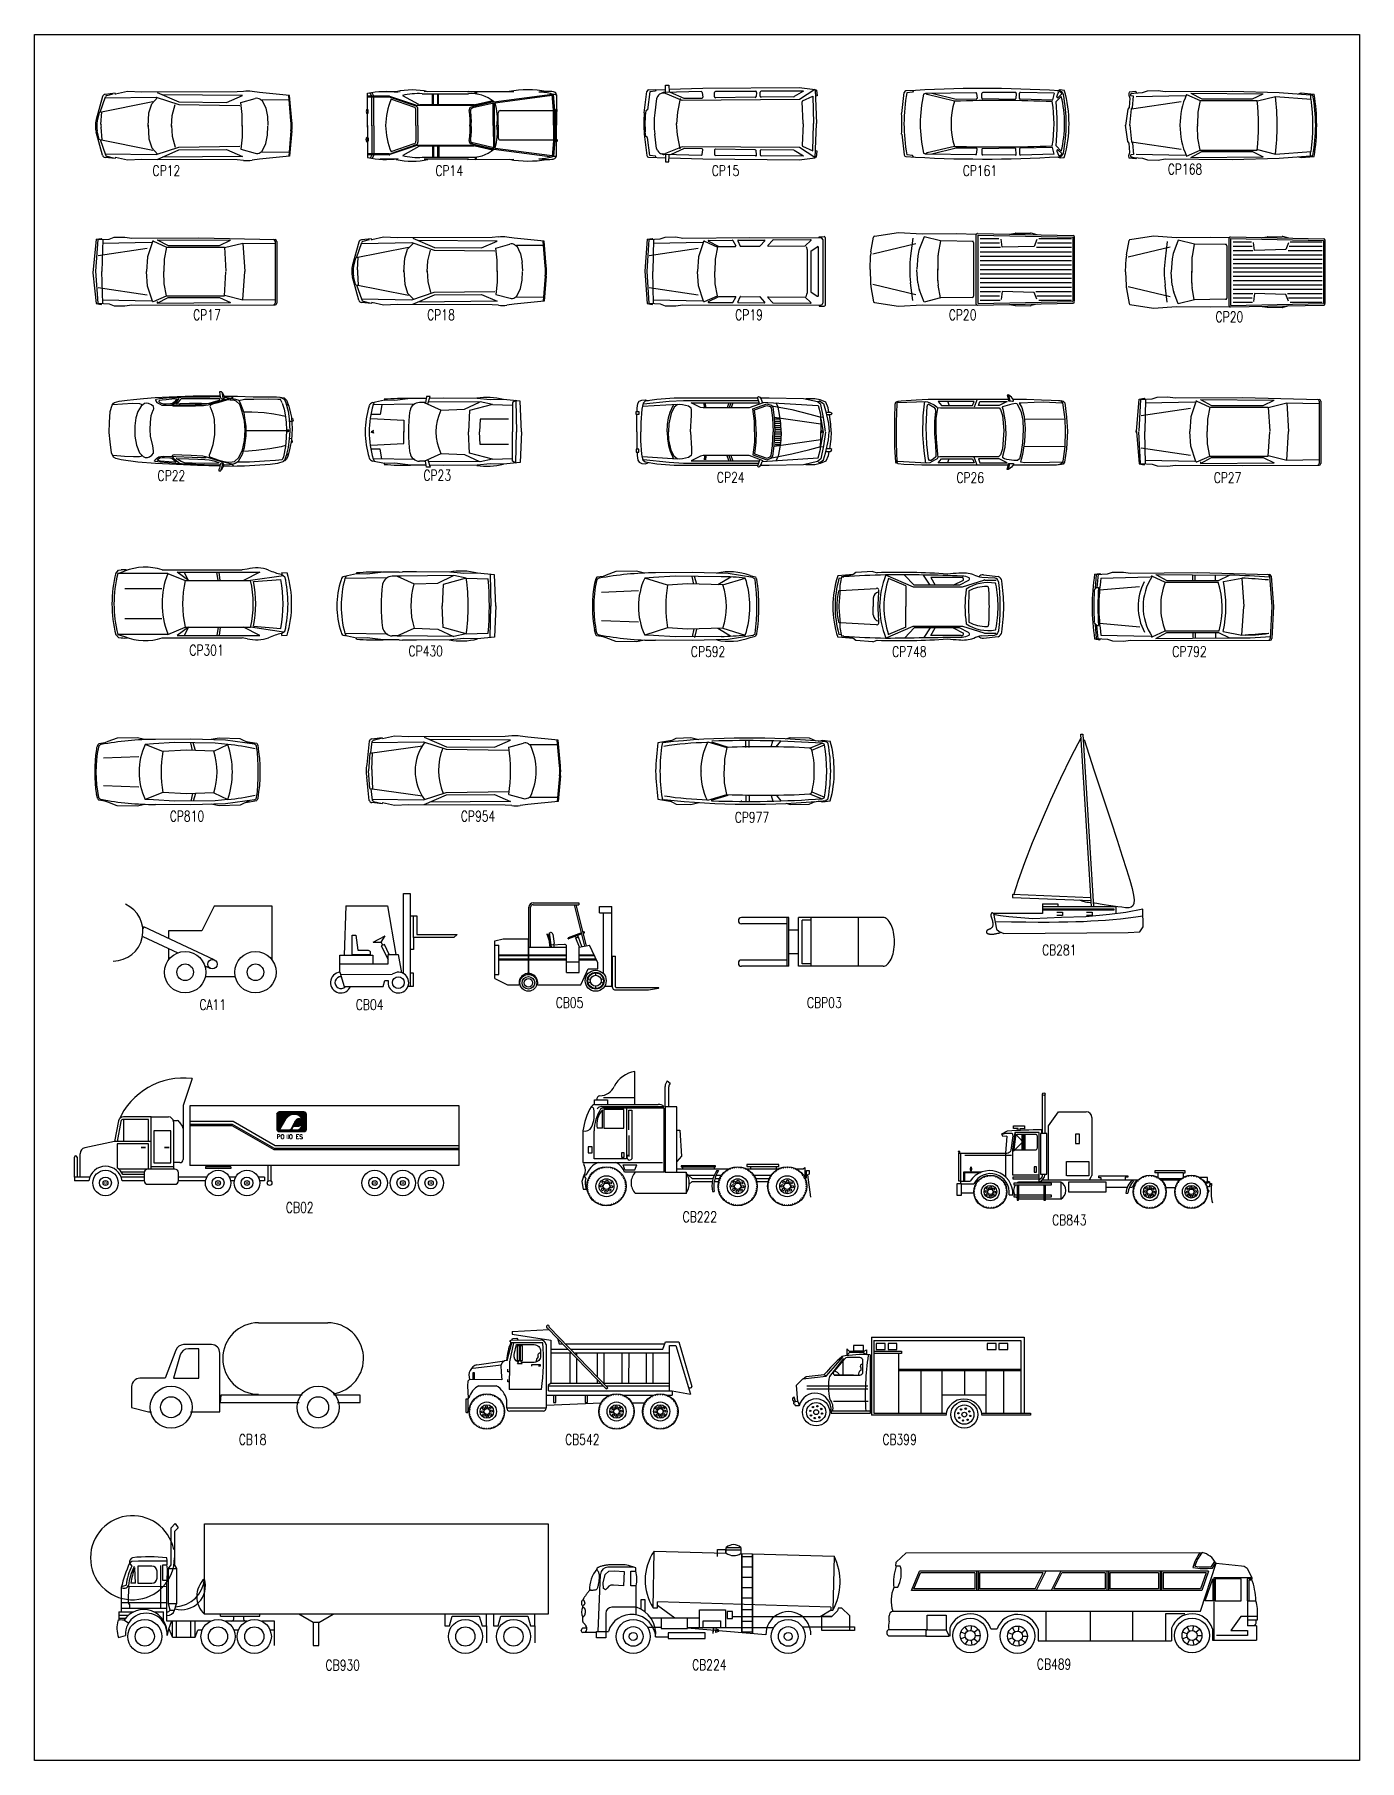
# Model space of a CAD drawing. Extents: x 2 to 154, y 3 to 64.
# Drawn here: x 55 to 102.3, y 2.8 to 64.4 of the extents above; entities that cross this region are included whole.
import ezdxf
from ezdxf.enums import TextEntityAlignment as Align

# ---------------------------------------------------------------- set-up
doc = ezdxf.new("R2010")
doc.units = 0
doc.header["$LTSCALE"] = 1000
doc.header["$MEASUREMENT"] = 0
doc.layers.get('0').update_dxf_attribs({"linetype": 'CONTINUOUS'})
doc.styles.add('L', font='ROMANS.SHX', dxfattribs={"height": 250})
doc.styles.add('ROMAND', font='romand')

msp = doc.modelspace()

# ---------------------------------------------------------------- texts
at = {"color": 0, "linetype": 'ByBlock', "lineweight": -2, "style": 'L', "width": 0.75}
for s, p in [('CP168', (96.049, 59.595)), ('CP12', (59.687, 59.543)), ('CP14', (69.785, 59.543)), ('CP15', (79.646, 59.543)), ('CP161', (88.727, 59.543)), ('CP17', (61.134, 54.393)), ('CP18', (69.486, 54.393)), ('CP19', (80.485, 54.393)), ('CP20', (88.109, 54.393)), ('CP20', (97.634, 54.325)), ('CP22', (59.866, 48.653)), ('CP23', (69.355, 48.67)), ('CP24', (79.833, 48.598)), ('CP26', (88.381, 48.583)), ('CP27', (97.568, 48.583)), ('CP301', (61.119, 42.427)), ('CP430', (68.945, 42.395)), ('CP592', (79.025, 42.375)), ('CP748', (86.207, 42.371)), ('CP792', (96.21, 42.371)), ('CP810', (60.419, 36.502)), ('CP954', (70.811, 36.502)), ('CP977', (80.588, 36.463)), ('CB281', (91.559, 31.729)), ('CA11', (61.34, 29.776)), ('CB04', (66.942, 29.777)), ('CB05', (74.078, 29.849)), ('CBP03', (83.175, 29.849)), ('CB02', (64.445, 22.538)), ('CB222', (78.729, 22.201)), ('CB843', (91.919, 22.088)), ('CB18', (62.762, 14.255)), ('CB542', (74.533, 14.255)), ('CB399', (85.859, 14.255)), ('CB930', (65.981, 6.204)), ('CB224', (79.067, 6.213)), ('CB489', (91.377, 6.235))]:
    msp.add_text(s, height=0.375, dxfattribs=at).set_placement(p, align=Align.MIDDLE)

# ---------------------------------------------------------------- blocks, each defined once
blk = doc.blocks.new('CA11')
at = {"color": 0, "linetype": 'ByBlock'}
for p, q in [((28.42, 21.27), (25.42, 15.27)), ((42.42, 21.27), (28.42, 21.27)), ((42.42, 8.27), (42.42, 21.27)), ((11.15, 13.93), (19.63, 9.94)), ((11.42, 16.27), (11.22, 15.87)), ((28.42, 8.27), (11.42, 16.27)), ((25.42, 15.27), (17.42, 15.27)), ((17.42, 15.27), (17.42, 13.47)), ((17.42, 10.97), (17.42, 8.27)), ((26.16, 6.86), (27.42, 6.27)), ((26.42, 4.27), (33.42, 4.27)), ((33.42, 4.27), (33.42, 4.27))]:
    blk.add_line(p, q, dxfattribs=at)
for centre, radius in [((21.42, 5.27), 5), ((28.02, 7.22), 1.15), ((38.42, 5.27), 5), ((21.42, 5.27), 2), ((38.42, 5.27), 2)]:
    blk.add_circle(centre, radius, dxfattribs=at)
blk.add_arc((4.02, 15.17), 7.2, 270, 65.709, dxfattribs=at)
blk = doc.blocks.new('*X85')
at = {"color": 0}
for p, q in [((200.9, 216.4), (218.9, 234.4)), ((200.9, 217.1), (218.2, 234.4)), ((200.9, 217.8), (217.5, 234.4)), ((200.9, 218.5), (216.8, 234.4)), ((200.9, 219.3), (216.1, 234.4)), ((200.9, 220), (215.3, 234.4)), ((200.9, 220.7), (214.6, 234.4)), ((200.9, 221.4), (213.9, 234.4)), ((200.9, 222.1), (213.2, 234.4)), ((200.9, 222.8), (212.5, 234.4)), ((200.9, 223.5), (211.8, 234.4)), ((200.9, 224.2), (211.1, 234.4)), ((200.9, 224.9), (210.4, 234.4)), ((200.9, 225.6), (209.7, 234.4)), ((200.9, 226.3), (209, 234.4)), ((200.9, 227), (208.3, 234.4)), ((200.9, 227.7), (207.6, 234.4)), ((200.9, 228.4), (206.9, 234.4)), ((200.9, 229.2), (206.2, 234.4)), ((200.9, 229.9), (205.4, 234.4)), ((200.9, 230.6), (204.7, 234.4)), ((200.9, 231.3), (204, 234.4)), ((200.9, 232), (203.3, 234.4)), ((200.9, 215.7), (212, 226.8)), ((200.9, 215), (210.9, 225)), ((200.9, 214.3), (209.8, 223.3)), ((214.7, 229.5), (219.6, 234.4)), ((216.4, 230.5), (220.3, 234.4)), ((217.6, 231), (221, 234.4)), ((218.3, 215.5), (228.9, 226.1)), ((218.6, 231.3), (221.7, 234.4)), ((219.1, 217), (228.5, 226.4)), ((219.5, 231.5), (222.4, 234.4)), ((220, 218.5), (228, 226.6)), ((220.3, 231.6), (223.1, 234.4)), ((220.8, 220.1), (227.4, 226.7)), ((220.8, 217.3), (229.3, 225.8)), ((221, 231.6), (223.8, 234.4)), ((221.6, 221.6), (226.8, 226.8)), ((221.7, 231.6), (224.5, 234.4)), ((221.8, 217.5), (229.6, 225.4)), ((222.3, 223), (225.9, 226.6)), ((222.4, 231.6), (225.2, 234.4)), ((222.5, 217.5), (229.9, 225)), ((223, 231.5), (226, 234.4)), ((223.2, 217.5), (230.2, 224.5)), ((223.6, 225), (224.5, 225.9)), ((223.7, 231.4), (226.7, 234.4)), ((223.9, 217.5), (230.4, 224)), ((224.3, 231.3), (227.4, 234.4)), ((224.6, 217.5), (230.6, 223.5)), ((224.8, 231.2), (228.1, 234.4)), ((225.4, 231), (228.8, 234.4)), ((225.9, 230.8), (229.5, 234.4)), ((226.4, 230.6), (230.2, 234.4)), ((226.8, 230.4), (230.9, 234.4)), ((227.3, 230.1), (231.6, 234.4)), ((227.7, 229.8), (232.3, 234.4)), ((228.1, 229.5), (233, 234.4)), ((228.5, 229.2), (233.6, 234.3)), ((228.9, 228.9), (234.2, 234.2)), ((229.2, 228.5), (234.6, 233.9)), ((229.6, 228.2), (235, 233.6)), ((229.9, 227.8), (235.3, 233.2)), ((230.2, 227.3), (235.6, 232.7)), ((230.4, 226.9), (235.8, 232.2)), ((230.7, 226.5), (235.9, 231.6)), ((230.9, 226), (235.9, 230.9)), ((231, 218.2), (235.9, 223.1)), ((231.1, 225.5), (235.9, 230.2)), ((231.3, 225), (235.9, 229.5)), ((231.4, 219.4), (235.9, 223.8)), ((231.5, 224.4), (235.9, 228.8)), ((231.6, 223.8), (235.9, 228.1)), ((231.6, 220.3), (235.9, 224.6)), ((231.7, 223.2), (235.9, 227.4)), ((231.7, 221.1), (235.9, 225.3)), ((231.8, 222.6), (235.9, 226.7)), ((231.8, 221.9), (235.9, 226)), ((201, 213.7), (208.8, 221.5)), ((201.2, 213.2), (207.7, 219.8)), ((201.4, 212.7), (206.7, 218)), ((201.7, 212.3), (205.7, 216.3)), ((202.1, 212), (204.6, 214.5)), ((202.6, 211.7), (204.3, 213.5)), ((203.1, 211.5), (205, 213.5)), ((203.7, 211.4), (205.7, 213.5)), ((204.4, 211.4), (206.4, 213.5)), ((205.1, 211.4), (207.1, 213.5)), ((205.8, 211.4), (207.9, 213.5)), ((206.5, 211.4), (208.6, 213.5)), ((207.2, 211.4), (209.3, 213.5)), ((207.9, 211.4), (210, 213.5)), ((208.6, 211.4), (210.7, 213.5)), ((209.3, 211.4), (211.4, 213.5)), ((210, 211.4), (212.1, 213.5)), ((210.7, 211.4), (212.8, 213.5)), ((211.4, 211.4), (213.5, 213.5)), ((212.1, 211.4), (214.2, 213.5)), ((212.9, 211.4), (214.9, 213.5)), ((213.6, 211.4), (215.6, 213.5)), ((214.3, 211.4), (216.5, 213.7)), ((215, 211.4), (219.9, 216.4)), ((215.7, 211.4), (218.6, 214.4)), ((216.4, 211.4), (218.5, 213.5)), ((217.1, 211.4), (219.2, 213.5)), ((217.8, 211.4), (219.9, 213.5)), ((218.5, 211.4), (220.6, 213.5)), ((219.2, 211.4), (221.3, 213.5)), ((219.9, 211.4), (222, 213.5)), ((220.6, 211.4), (222.7, 213.5)), ((221.3, 211.4), (223.4, 213.5)), ((222, 211.4), (224.1, 213.5)), ((222.8, 211.4), (224.8, 213.5)), ((223.5, 211.4), (225.5, 213.5)), ((224.2, 211.4), (226.2, 213.5)), ((224.9, 211.4), (227.9, 214.4)), ((225.3, 217.5), (230.7, 222.9)), ((225.6, 211.4), (235.9, 221.7)), ((226, 217.5), (230.7, 222.2)), ((226.3, 211.4), (235.9, 221)), ((226.8, 217.6), (230.7, 221.5)), ((227, 211.4), (235.9, 220.3)), ((227.7, 211.4), (235.9, 219.6)), ((227.8, 217.9), (230.4, 220.5)), ((228.4, 211.4), (235.9, 218.9)), ((229.1, 211.4), (235.9, 218.2)), ((229.8, 211.4), (235.9, 217.5)), ((230, 216.6), (235.9, 222.4)), ((230.5, 211.4), (235.9, 216.8)), ((231.2, 211.4), (235.9, 216.1)), ((231.9, 211.4), (235.9, 215.4)), ((232.7, 211.4), (235.9, 214.7)), ((233.4, 211.5), (235.8, 213.9)), ((234.7, 212), (235.3, 212.7))]:
    blk.add_line(p, q, dxfattribs=at)
blk = doc.blocks.new('CB02')
at = {"color": 0, "linetype": 'ByBlock'}
for p, q in [((9.403, 4.301), (-3.425, 4.301)), ((-3.425, 4.301), (-3.425, 1.46)), ((9.403, 1.46), (9.403, 4.301)), ((-6.815, 3.58), (-7.007, 2.604)), ((-6.701, 3.557), (-6.888, 2.604)), ((-5.265, 3.768), (-6.586, 3.768)), ((-5.381, 3.651), (-6.586, 3.651)), ((-6.572, 3.651), (-6.572, 2.604)), ((-5.381, 2.604), (-5.381, 3.651)), ((-5.265, 3.768), (-4.437, 3.768)), ((-5.265, 1.287), (-5.265, 3.768)), ((-4.204, 3.535), (-4.204, 1.287)), ((-4.197, 3.591), (-4.022, 3.591)), ((-3.924, 3.537), (-3.762, 3.282)), ((-7.007, 2.604), (-8.418, 2.303)), ((-5.265, 2.604), (-7.007, 2.604)), ((-6.877, 2.487), (-6.877, 1.346)), ((-5.381, 2.487), (-6.877, 2.487)), ((-5.381, 1.287), (-5.381, 2.487)), ((-3.744, 3.219), (-3.744, 1.744)), ((-8.914, 0.906), (-8.914, 1.856)), ((-8.79, 1.856), (-8.79, 0.906)), ((-8.648, 0.906), (-8.648, 2.019)), ((-5.525, 2.32), (-5.742, 2.32)), ((-5.525, 2.302), (-5.742, 2.302)), ((-4.41, 2.32), (-4.628, 2.32)), ((-4.41, 2.302), (-4.628, 2.302)), ((-8.181, 0.906), (-8.914, 0.906)), ((-8.914, 0.906), (-8.914, 0.734)), ((-5.381, 1.287), (-6.804, 1.287)), ((-5.595, 0.906), (-6.691, 0.906)), ((-5.595, 1.141), (-6.683, 1.141)), ((-5.595, 1.022), (-6.615, 1.022)), ((-5.595, 1.113), (-5.595, 0.737)), ((-4.135, 1.287), (-5.42, 1.287)), ((-4.204, 1.387), (-5.265, 1.387)), ((-3.895, 1.593), (-4.197, 1.593)), ((-3.96, 0.737), (-3.96, 1.113)), ((-2.611, 0.906), (-3.96, 0.906)), ((9.403, 1.46), (-3.425, 1.46)), ((-1.47, 1.388), (-2.68, 1.388)), ((-2.68, 1.388), (-2.68, 1.312)), ((-1.47, 1.312), (-2.68, 1.312)), ((-1.237, 0.906), (-1.539, 0.906)), ((-1.47, 1.388), (-1.47, 1.312)), ((0.132, 0.906), (-0.165, 0.906)), ((0.132, 0.906), (0.132, 0.734)), ((0.303, 0.709), (0.303, 1.46)), ((0.455, 0.709), (0.455, 1.46)), ((-8.225, 0.734), (-8.914, 0.734)), ((-5.595, 0.734), (-6.647, 0.734)), ((-5.42, 0.563), (-4.135, 0.563)), ((-2.67, 0.734), (-3.96, 0.734)), ((-1.296, 0.734), (-1.48, 0.734)), ((0.132, 0.734), (-0.106, 0.734))]:
    blk.add_line(p, q, dxfattribs=at)
for points in [[(-3.314, 5.599), (-3.736, 4.308), (-3.736, 3.18)], [(9.403, 2.4), (0.645, 2.4), (-1.359, 3.55), (-3.425, 3.55)], [(9.403, 2.26), (0.607, 2.26), (-1.397, 3.41), (-3.425, 3.41)], [(9.403, 2.202), (0.592, 2.202), (-1.412, 3.352), (-3.425, 3.352)], [(-4.328, 3.114), (-5.135, 3.114), (-5.135, 1.59), (-4.328, 1.59), (-4.328, 3.114)]]:
    blk.add_lwpolyline(points, dxfattribs=at)
for points in [[(0.837, 3.073), (2.011, 3.073, 0.414214), (2.133, 3.194), (2.133, 3.883, 0.414214), (2.011, 4.004), (0.837, 4.004, 0.414214), (0.715, 3.883), (0.715, 3.194, 0.414214)], [(1.746, 3.319), (1.56, 3.319, 0.275912), (1.489, 3.276), (1.412, 3.157), (1.745, 3.157, 0.785265), (1.602, 3.886, 0.288084), (1.156, 3.683), (0.843, 3.157), (1.306, 3.157, 0.275912), (1.413, 3.221), (1.553, 3.481, -0.069572), (1.643, 3.632, -0.208605), (1.773, 3.695, -0.069816), (1.825, 3.683, -0.738653)]]:
    blk.add_lwpolyline(points, format="xyb", close=True, dxfattribs=at)
at = {"color": 0, "linetype": 'ByBlock', "const_width": 0.00962}
for points in [[(1.18, 2.779), (1.18, 2.923)], [(1.231, 2.729), (1.292, 2.729)], [(1.676, 2.779), (1.676, 2.923)], [(1.726, 2.729), (1.787, 2.729)]]:
    blk.add_lwpolyline(points, dxfattribs=at)
for points in [[(1.18, 2.779, 0.414214), (1.231, 2.729, 0.414214)], [(1.676, 2.779, 0.414214), (1.726, 2.729, 0.414214)]]:
    blk.add_lwpolyline(points, format="xyb", dxfattribs=at)
at = {"color": 0, "linetype": 'ByBlock', "const_width": 0.0291}
for points in [[(-7.392, 0.625, -1), (-7.48, 0.625, -1)], [(-2.031, 0.625, -1), (-2.119, 0.625, -1)], [(-0.657, 0.625, -1), (-0.745, 0.625, -1)], [(5.42, 0.625, -1), (5.333, 0.625, -1)], [(6.762, 0.625, -1), (6.674, 0.625, -1)], [(8.093, 0.625, -1), (8.006, 0.625, -1)]]:
    blk.add_lwpolyline(points, format="xyb", close=True, dxfattribs=at)
at = {"color": 0, "linetype": 'ByBlock'}
for centre, radius in [((-7.436, 0.625), 0.605), ((-7.436, 0.625), 0.284), ((-2.075, 0.625), 0.605), ((-2.075, 0.625), 0.284), ((-0.701, 0.625), 0.605), ((-0.701, 0.625), 0.284), ((5.377, 0.625), 0.605), ((5.377, 0.625), 0.284), ((6.718, 0.625), 0.605), ((6.718, 0.625), 0.284), ((8.05, 0.625), 0.605), ((8.05, 0.625), 0.284), ((-7.436, 0.625), 0.113), ((-2.075, 0.625), 0.113), ((-0.701, 0.625), 0.113), ((0.378, 0.625), 0.113), ((5.377, 0.625), 0.113), ((6.718, 0.625), 0.113), ((8.05, 0.625), 0.113)]:
    blk.add_circle(centre, radius, dxfattribs=at)
for centre, radius, start, end in [((-3.713, 2.247), 3.376, 83.1995, 156.74876), ((-6.586, 3.535), 0.233, 90, 168.87404), ((-6.586, 3.535), 0.116, 90, 168.87404), ((-4.437, 3.535), 0.233, 0, 90), ((-4.022, 3.475), 0.116, 32.36494, 90), ((-3.86, 3.219), 0.116, 0, 32.36494), ((-8.852, 1.856), 0.062, 0, 180), ((-8.357, 2.019), 0.291, 102.01187, 180), ((-3.895, 1.744), 0.151, 270, 0), ((-7.436, 0.625), 0.796, 7.90115, 172.09885), ((-7.436, 0.625), 0.913, 25.82408, 52.18969), ((-5.42, 1.113), 0.175, 90, 180), ((-4.135, 1.113), 0.175, 0, 90), ((-5.42, 0.737), 0.175, 180, 270), ((-4.135, 0.737), 0.175, 270, 0)]:
    blk.add_arc(centre, radius, start, end, dxfattribs=at)
at = {"color": 0, "linetype": 'ByBlock', "xscale": 0.04050000000000153, "yscale": 0.04050000000000153, "zscale": 0.04050000000000001}
blk.add_blockref('*X85', (-7.42, -5.49), dxfattribs=at)
at = {"color": 0, "linetype": 'ByBlock', "style": 'ROMAND'}
blk.add_text('PO IO ES', height=0.2025, dxfattribs=at).set_placement((0.71, 2.724))
blk = doc.blocks.new('CB04')
at = {"color": 0, "linetype": 'ByBlock'}
for p, q in [((1.313, 0.683), (1.313, 4.062)), ((1.313, 4.062), (1.586, 4.062)), ((1.586, 4.062), (1.586, 0.153)), ((-1.126, 3.54), (-1.195, 1.46)), ((-1.126, 3.54), (0.624, 3.54)), ((0.624, 3.54), (0.983, 1.491)), ((1.586, 3.119), (1.87, 3.119)), ((1.728, 2.215), (1.728, 3.119)), ((1.87, 3.119), (1.87, 2.339)), ((0.023, 2.008), (0.526, 2.276)), ((3.43, 2.215), (1.728, 2.215)), ((1.87, 2.339), (3.572, 2.339)), ((3.572, 2.339), (3.43, 2.215)), ((0.431, 1.879), (0.364, 2.019)), ((1.077, 1.492), (1.225, 0.723)), ((-1.349, 0.654), (0.826, 0.655)), ((1.485, 0.153), (1.728, 0.153))]:
    blk.add_line(p, q, dxfattribs=at)
blk.add_lwpolyline([(-0.855, 2.314), (-0.705, 2.314), (-0.627, 1.673), (-0.189, 1.673, -0.414214), (-0.101, 1.585), (-0.101, 1.472), (-0.867, 1.472)], format="xyb", close=True, dxfattribs=at)
for points in [[(0.023, 2.008), (0.364, 2.019), (0.526, 2.276)], [(1.728, 2.215), (1.728, 1.707), (1.586, 1.707)], [(-1.375, 1.092), (0.655, 1.092), (0.655, 1.494), (1.077, 1.492)], [(-1.375, 1.092), (-1.375, 1.46), (0.007, 1.46), (0.007, 1.092)], [(0.699, 1.493), (0.498, 1.907), (0.364, 1.851), (0.655, 1.28)], [(-1.375, 0.742), (-1.375, 1.092)], [(-1.375, 0.742), (-1.197, 0.147), (0.452, 0.147), (0.523, 0.395), (0.661, 0.395)], [(1.728, 0.153), (1.728, 0.709), (1.586, 0.709)]]:
    blk.add_lwpolyline(points, dxfattribs=at)
blk.add_circle((1.09, 0.306), 0.248, dxfattribs=at)
for centre, radius, start, end in [((-1.339, 0.306), 0.438, 94.76686, 338.63443), ((1.09, 0.306), 0.438, 168.32269, 127.13357), ((-1.339, 0.306), 0.248, 85.35333, 320.0274)]:
    blk.add_arc(centre, radius, start, end, dxfattribs=at)
blk = doc.blocks.new('CB05')
at = {"color": 0, "linetype": 'ByBlock'}
for p, q in [((110, 2100), (1202, 2100)), ((110, 2060), (1202, 2060)), ((1347, 1074), (1095, 2060)), ((1386, 1081), (1137, 2060)), ((1202, 2100), (1202, 2060)), ((10, 423), (10, 2000)), ((50, 1050), (50, 2000)), ((1694, 1868), (1694, 2018)), ((1694, 2018), (1987, 2018)), ((1694, 1868), (1987, 1868)), ((1787, 418), (1787, 1868)), ((1987, 118), (1987, 2018)), ((-800, 1200), (-600, 1250)), ((-600, 1250), (0, 1250)), ((0, 423), (0, 1250)), ((441, 1360), (459, 1369)), ((441, 1360), (482, 1253)), ((459, 1369), (502, 1258)), ((496, 1391), (523, 1396)), ((496, 1391), (543, 1050)), ((507, 1236), (534, 1049)), ((582, 1355), (611, 1138)), ((950, 1250), (944, 1264)), ((1265, 1393), (947, 1271)), ((1272, 1368), (956, 1247)), ((1148, 1270), (1101, 1303)), ((1189, 1283), (1133, 1261)), ((1214, 1051), (1133, 1261)), ((1173, 1276), (1181, 1332)), ((1274, 1061), (1189, 1283)), ((1320, 1414), (1303, 1408)), ((1329, 1390), (1309, 1383)), ((1332, 1397), (1327, 1411)), ((-800, 300), (-800, 1200)), ((-800, 1100), (-700, 1100)), ((-700, 400), (-700, 1100)), ((-700, 870), (910, 870)), ((-700, 850), (910, 850)), ((0, 1050), (910, 1050)), ((488, 1231), (514, 1046)), ((858, 1116), (536, 1098)), ((603, 1102), (603, 1048)), ((910, 1050), (910, 1066)), ((910, 450), (910, 1050)), ((1210, 1050), (1455, 1093)), ((1210, 450), (1210, 1050)), ((1210, 870), (1559, 870)), ((1210, 850), (1568, 850)), ((1650, 674), (1455, 1093)), ((2002, 86), (2002, 836)), ((2002, 836), (2072, 836)), ((2072, 106), (2072, 836)), ((-700, 770), (910, 770)), ((-700, 750), (910, 750)), ((910, 700), (1210, 700)), ((910, 450), (1210, 450)), ((1210, 770), (1606, 770)), ((1210, 750), (1615, 750)), ((1246, 150), (1424, 533)), ((1424, 533), (1650, 533)), ((1602, 380), (1602, 435)), ((1650, 533), (1650, 674)), ((-800, 400), (-700, 400)), ((-800, 300), (-500, 150)), ((-500, 150), (-218, 150)), ((218, 150), (1246, 150)), ((1424, 298), (1477, 284)), ((1424, 202), (1477, 216)), ((1602, 65), (1602, 120)), ((1728, 284), (1781, 298)), ((1728, 216), (1781, 202)), ((1814, 118), (1987, 118)), ((2052, 36), (2859, 36)), ((2092, 86), (3098, 86)), ((2859, 36), (3099, 76))]:
    blk.add_line(p, q, dxfattribs=at)
at = {"color": 0, "linetype": 'ByBlock', "const_width": 5}
for points in [[(-700, 860), (910, 860)], [(1210, 860), (1564, 860)], [(-700, 760), (910, 760)], [(1210, 760), (1610, 760)]]:
    blk.add_lwpolyline(points, dxfattribs=at)
at = {"color": 0, "linetype": 'ByBlock'}
for centre, radius in [((1602, 250), 250), ((1602, 250), 200), ((1602, 250), 185), ((0, 200), 200), ((0, 200), 150), ((0, 200), 100), ((1602, 250), 130)]:
    blk.add_circle(centre, radius, dxfattribs=at)
for centre, radius, start, end in [((110, 2000), 100, 90, 180), ((110, 2000), 60, 90, 180), ((389, 1217), 100, 7.9947, 20.8667), ((408, 1222), 100, 7.9947, 20.8667), ((533, 1347), 50, 8.9556, 101.3853), ((949, 1266), 5, 111.0367, 201.0367), ((954, 1251), 5, 201.0367, 291.0367), ((1322, 1409), 5, 21.0367, 111.0367), ((1328, 1395), 5, 291.0367, 21.0367), ((516, 1158), 97.2, 324.2711, 347.6566), ((860, 1066), 50, 0, 92.0049), ((0, 200), 223, 347.0708, 192.9292), ((2052, 86), 50, 180, 270), ((2092, 106), 20, 180, 270), ((3098, 81), 5, 279.4623, 90)]:
    blk.add_arc(centre, radius, start, end, dxfattribs=at)
blk = doc.blocks.new('CB18')
at = {"color": 0, "linetype": 'ByBlock'}
for p, q in [((-14.66, 25.08), (1.84, 25.08)), ((-34.35, 18.58), (-36.86, 11.88)), ((-33.28, 17.43), (-34.86, 11.88)), ((-25.86, 19.88), (-32.48, 19.88)), ((-28.86, 18.88), (-31.35, 18.88)), ((-28.86, 11.88), (-28.86, 18.88)), ((-23.86, 3.88), (-23.86, 17.88)), ((-44.86, 9.88), (-44.86, 4.88)), ((-36.86, 11.88), (-42.86, 11.88)), ((-34.86, 11.88), (-28.86, 11.88)), ((-44.86, 4.88), (-40.86, 3.88)), ((-23.66, 7.88), (-23.76, 6.08)), ((-23.76, 6.08), (-4.96, 6.08)), ((-14.76, 7.88), (-23.66, 7.88)), ((-4.26, 7.88), (-14.76, 7.88)), ((9.54, 7.88), (3.24, 7.88)), ((4.14, 6.08), (9.54, 6.08)), ((9.54, 6.08), (9.54, 7.88)), ((-40.86, 3.88), (-40.16, 3.88)), ((-30.86, 3.88), (-29.86, 3.88)), ((-29.86, 3.88), (-23.86, 3.88))]:
    blk.add_line(p, q, dxfattribs=at)
for centre, radius in [((-35.46, 4.98), 5), ((-0.46, 4.98), 5), ((-35.46, 4.98), 2.5), ((-0.46, 4.98), 2.5)]:
    blk.add_circle(centre, radius, dxfattribs=at)
for centre, radius, start, end in [((-14.66, 16.58), 8.5, 90, 270), ((1.84, 16.58), 8.5, 278.5308, 90), ((-32.48, 17.88), 2, 90, 159.444), ((-31.35, 16.88), 2, 90, 164.0546), ((-25.86, 17.88), 2, 0, 90), ((-42.86, 9.88), 2, 90, 180)]:
    blk.add_arc(centre, radius, start, end, dxfattribs=at)
blk = doc.blocks.new('BORDER')
for p, q in [((1, 1), (0, 1)), ((0, 1), (0, 0)), ((1, 0), (1, 1)), ((0, 0), (1, 0))]:
    blk.add_line(p, q)
blk = doc.blocks.new('C46')
for p, q in [((1.076, 2.38), (1.076, 3.17)), ((1.847, 2.945), (1.918, 2.891)), ((0.118, 2.494), (0.428, 2.494)), ((0.118, 2.38), (0.118, 2.494)), ((1.076, 2.543), (0.325, 2.543)), ((0.428, 2.494), (0.428, 2.38)), ((1.794, 2.323), (1.794, 2.811)), ((1.883, 2.323), (1.883, 2.802)), ((0.115, 2.379), (1.631, 2.379)), ((0.287, 2.331), (1.767, 2.331)), ((0.305, 1.815), (0.305, 2.253)), ((1.776, 2.296), (0.307, 2.295)), ((0.333, 2.262), (0.333, 1.815)), ((0.809, 2.262), (0.333, 2.262)), ((0.809, 1.815), (0.809, 2.262)), ((0.876, 2.291), (0.876, 1.087)), ((0.933, 2.243), (1.007, 2.243)), ((0.933, 1.78), (0.933, 2.243)), ((1.007, 2.243), (1.007, 1.087)), ((1.776, 0.769), (1.776, 2.296)), ((-0.159, 1.752), (-0.16, 1.001)), ((0.105, 1.087), (0.105, 1.753)), ((0.305, 1.815), (0.181, 1.815)), ((0.338, 1.815), (0.809, 1.815)), ((2.087, 1.772), (2.149, 1.772)), ((2.149, 1.772), (2.184, 1.151)), ((0.933, 1.642), (0.933, 1.148)), ((-0.16, 1.001), (1.737, 1.001)), ((0.876, 1.087), (0.105, 1.087)), ((0.794, 0.947), (1.121, 0.947)), ((0.837, 0.824), (0.794, 0.947)), ((0.837, 0.824), (1.078, 0.824)), ((0.929, 1.156), (0.933, 1.148)), ((1.078, 0.824), (1.121, 0.947)), ((2.184, 1.151), (2.078, 1.027)), ((2.083, 0.852), (3.31, 0.852)), ((2.213, 0.895), (2.213, 0.853)), ((2.961, 0.895), (2.961, 0.851)), ((3.734, 0.852), (4.489, 0.852)), ((3.828, 0.91), (3.828, 0.853)), ((4.437, 0.91), (4.437, 0.853)), ((4.912, 0.852), (5.077, 0.852)), ((5.077, 0.852), (5.117, 0.886)), ((5.117, 0.886), (5.117, 0.636)), ((-0.161, 0.62), (-0.184, 0.55)), ((-0.184, 0.55), (-0.158, 0.363)), ((-0.144, 0.679), (-0.161, 0.62)), ((-0.122, 0.679), (-0.144, 0.679)), ((-0.081, 0.702), (-0.133, 0.702)), ((-0.109, 0.653), (-0.122, 0.679)), ((-0.094, 0.632), (-0.109, 0.653)), ((0.024, 0.712), (0.062, 0.754)), ((1.777, 0.771), (0.831, 0.771)), ((2.078, 0.769), (2.295, 0.769)), ((2.293, 0.751), (2.443, 0.621)), ((2.295, 0.769), (2.295, 0.265)), ((2.356, 0.698), (2.965, 0.698)), ((2.37, 0.487), (2.443, 0.551)), ((2.443, 0.621), (2.937, 0.621)), ((2.443, 0.551), (2.92, 0.551)), ((2.962, 0.551), (3.07, 0.551)), ((2.979, 0.621), (3.122, 0.621)), ((3.007, 0.698), (3.136, 0.698)), ((3.027, 0.81), (3.069, 0.81)), ((3.147, 0.712), (3.184, 0.754)), ((3.874, 0.703), (4.337, 0.702)), ((3.95, 0.621), (4.285, 0.621)), ((3.974, 0.551), (4.259, 0.551)), ((4.325, 0.712), (4.363, 0.754)), ((5.117, 0.636), (5.159, 0.636)), ((5.159, 0.811), (5.22, 0.811)), ((5.159, 0.636), (5.159, 0.811)), ((5.22, 0.721), (5.186, 0.709)), ((5.186, 0.709), (5.257, 0.176)), ((5.22, 0.811), (5.22, 0.721)), ((-0.158, 0.363), (-0.081, 0.363)), ((2.295, 0.265), (1.092, 0.265)), ((2.922, 0.313), (2.964, 0.313))]:
    blk.add_line(p, q)
for points in [[(0.172, 0.822), (0.167, 0.832), (0.179, 0.838), (0.184, 0.827), (0.192, 0.831)], [(0.213, 0.844), (0.21, 0.855), (0.222, 0.859), (0.226, 0.848), (0.234, 0.85)], [(0.257, 0.861), (0.255, 0.872), (0.267, 0.875), (0.27, 0.864), (0.278, 0.865)], [(0.302, 0.873), (0.301, 0.885), (0.314, 0.886), (0.315, 0.875), (0.324, 0.876)], [(0.348, 0.881), (0.348, 0.893), (0.361, 0.893), (0.361, 0.881), (0.37, 0.881)], [(0.395, 0.884), (0.396, 0.896), (0.409, 0.894), (0.408, 0.883), (0.417, 0.882)], [(0.442, 0.882), (0.444, 0.894), (0.457, 0.891), (0.455, 0.88), (0.463, 0.878)], [(0.488, 0.875), (0.492, 0.886), (0.504, 0.882), (0.501, 0.871), (0.509, 0.869)], [(0.534, 0.864), (0.539, 0.874), (0.55, 0.869), (0.546, 0.859), (0.554, 0.855)], [(0.578, 0.847), (0.584, 0.857), (0.595, 0.851), (0.589, 0.841), (0.597, 0.837)], [(0.62, 0.827), (0.627, 0.836), (0.637, 0.828), (0.63, 0.819), (0.637, 0.814)], [(3.294, 0.822), (3.289, 0.832), (3.301, 0.838), (3.306, 0.827), (3.314, 0.831)], [(3.336, 0.844), (3.332, 0.855), (3.344, 0.859), (3.348, 0.848), (3.356, 0.85)], [(3.379, 0.861), (3.377, 0.872), (3.39, 0.875), (3.392, 0.864), (3.4, 0.865)], [(3.424, 0.873), (3.423, 0.885), (3.436, 0.886), (3.437, 0.875), (3.446, 0.876)], [(3.471, 0.881), (3.471, 0.893), (3.484, 0.893), (3.484, 0.881), (3.492, 0.881)], [(3.518, 0.884), (3.519, 0.896), (3.532, 0.894), (3.53, 0.883), (3.539, 0.882)], [(3.564, 0.882), (3.567, 0.894), (3.579, 0.891), (3.577, 0.88), (3.586, 0.878)], [(3.611, 0.875), (3.614, 0.886), (3.627, 0.882), (3.623, 0.871), (3.631, 0.869)], [(3.656, 0.864), (3.661, 0.874), (3.673, 0.869), (3.668, 0.859), (3.676, 0.855)], [(3.7, 0.847), (3.706, 0.857), (3.717, 0.851), (3.711, 0.841), (3.719, 0.837)], [(3.742, 0.827), (3.749, 0.836), (3.759, 0.828), (3.753, 0.819), (3.76, 0.814)], [(4.472, 0.822), (4.468, 0.832), (4.48, 0.838), (4.484, 0.827), (4.492, 0.831)], [(4.514, 0.844), (4.51, 0.855), (4.523, 0.859), (4.526, 0.848), (4.535, 0.85)], [(4.558, 0.861), (4.555, 0.872), (4.568, 0.875), (4.57, 0.864), (4.579, 0.865)], [(4.603, 0.873), (4.602, 0.885), (4.614, 0.886), (4.616, 0.875), (4.624, 0.876)], [(4.649, 0.881), (4.649, 0.893), (4.662, 0.893), (4.662, 0.881), (4.671, 0.881)], [(4.696, 0.884), (4.697, 0.896), (4.71, 0.894), (4.709, 0.883), (4.717, 0.882)], [(4.743, 0.882), (4.745, 0.894), (4.758, 0.891), (4.755, 0.88), (4.764, 0.878)], [(4.789, 0.875), (4.793, 0.886), (4.805, 0.882), (4.801, 0.871), (4.81, 0.869)], [(4.834, 0.864), (4.839, 0.874), (4.851, 0.869), (4.846, 0.859), (4.854, 0.855)], [(4.878, 0.847), (4.884, 0.857), (4.895, 0.851), (4.89, 0.841), (4.897, 0.837)], [(4.92, 0.827), (4.927, 0.836), (4.938, 0.828), (4.931, 0.819), (4.938, 0.814)], [(-0.048, 0.431), (-0.06, 0.433), (-0.058, 0.446), (-0.047, 0.444), (-0.046, 0.453)], [(-0.046, 0.478), (-0.057, 0.481), (-0.055, 0.493), (-0.043, 0.491), (-0.042, 0.5)], [(-0.039, 0.525), (-0.05, 0.528), (-0.046, 0.541), (-0.035, 0.537), (-0.033, 0.545)], [(-0.028, 0.57), (-0.038, 0.575), (-0.033, 0.587), (-0.022, 0.582), (-0.019, 0.59)], [(-0.011, 0.614), (-0.021, 0.62), (-0.015, 0.631), (-0.005, 0.625), (0, 0.633)], [(0.01, 0.656), (0, 0.663), (0.008, 0.673), (0.017, 0.667), (0.022, 0.674)], [(0.035, 0.696), (0.026, 0.703), (0.035, 0.713), (0.043, 0.705), (0.049, 0.712)], [(0.064, 0.733), (0.056, 0.741), (0.066, 0.75), (0.073, 0.741), (0.08, 0.747)], [(0.097, 0.766), (0.09, 0.775), (0.1, 0.783), (0.107, 0.774), (0.114, 0.779)], [(0.133, 0.796), (0.127, 0.806), (0.138, 0.812), (0.144, 0.802), (0.151, 0.807)], [(0.659, 0.801), (0.667, 0.81), (0.677, 0.801), (0.669, 0.793), (0.676, 0.787)], [(0.696, 0.772), (0.705, 0.78), (0.713, 0.77), (0.705, 0.763), (0.711, 0.756)], [(0.73, 0.74), (0.739, 0.746), (0.747, 0.736), (0.737, 0.729), (0.742, 0.722)], [(0.76, 0.703), (0.77, 0.709), (0.776, 0.698), (0.766, 0.692), (0.77, 0.685)], [(0.786, 0.664), (0.796, 0.669), (0.801, 0.657), (0.791, 0.652), (0.794, 0.645)], [(0.807, 0.623), (0.818, 0.626), (0.822, 0.614), (0.811, 0.61), (0.814, 0.602)], [(0.825, 0.579), (0.836, 0.582), (0.839, 0.569), (0.827, 0.566), (0.829, 0.558)], [(0.837, 0.534), (0.849, 0.535), (0.85, 0.522), (0.839, 0.521), (0.839, 0.512)], [(0.845, 0.488), (0.857, 0.488), (0.857, 0.475), (0.845, 0.475), (0.845, 0.466)], [(0.848, 0.441), (0.859, 0.44), (0.858, 0.427), (0.847, 0.428), (0.846, 0.419)], [(3.074, 0.431), (3.063, 0.433), (3.064, 0.446), (3.076, 0.444), (3.076, 0.453)], [(3.076, 0.478), (3.065, 0.481), (3.068, 0.493), (3.079, 0.491), (3.081, 0.5)], [(3.083, 0.525), (3.072, 0.528), (3.076, 0.541), (3.087, 0.537), (3.09, 0.545)], [(3.095, 0.57), (3.084, 0.575), (3.089, 0.587), (3.1, 0.582), (3.103, 0.59)], [(3.111, 0.614), (3.101, 0.62), (3.108, 0.631), (3.117, 0.625), (3.122, 0.633)], [(3.132, 0.656), (3.123, 0.663), (3.13, 0.673), (3.139, 0.667), (3.145, 0.674)], [(3.157, 0.696), (3.148, 0.703), (3.157, 0.713), (3.166, 0.705), (3.171, 0.712)], [(3.186, 0.733), (3.178, 0.741), (3.188, 0.75), (3.196, 0.741), (3.202, 0.747)], [(3.219, 0.766), (3.212, 0.775), (3.223, 0.783), (3.229, 0.774), (3.236, 0.779)], [(3.255, 0.796), (3.249, 0.806), (3.261, 0.812), (3.266, 0.802), (3.274, 0.807)], [(3.782, 0.801), (3.789, 0.81), (3.799, 0.801), (3.791, 0.793), (3.798, 0.787)], [(3.819, 0.772), (3.827, 0.78), (3.836, 0.77), (3.827, 0.763), (3.833, 0.756)], [(3.852, 0.74), (3.861, 0.746), (3.869, 0.736), (3.86, 0.729), (3.865, 0.722)], [(3.882, 0.703), (3.892, 0.709), (3.898, 0.698), (3.888, 0.692), (3.893, 0.685)], [(3.908, 0.664), (3.918, 0.669), (3.924, 0.657), (3.913, 0.652), (3.917, 0.645)], [(3.93, 0.623), (3.941, 0.626), (3.945, 0.614), (3.934, 0.61), (3.936, 0.602)], [(3.947, 0.579), (3.958, 0.582), (3.961, 0.569), (3.95, 0.566), (3.951, 0.558)], [(3.96, 0.534), (3.971, 0.535), (3.972, 0.522), (3.961, 0.521), (3.962, 0.512)], [(3.967, 0.488), (3.979, 0.488), (3.979, 0.475), (3.967, 0.475), (3.967, 0.466)], [(3.97, 0.441), (3.982, 0.44), (3.98, 0.427), (3.969, 0.428), (3.968, 0.419)], [(4.252, 0.431), (4.241, 0.433), (4.242, 0.446), (4.254, 0.444), (4.255, 0.453)], [(4.254, 0.478), (4.243, 0.481), (4.246, 0.493), (4.257, 0.491), (4.259, 0.5)], [(4.261, 0.525), (4.25, 0.528), (4.254, 0.541), (4.265, 0.537), (4.268, 0.545)], [(4.273, 0.57), (4.262, 0.575), (4.268, 0.587), (4.278, 0.582), (4.282, 0.59)], [(4.289, 0.614), (4.279, 0.62), (4.286, 0.631), (4.296, 0.625), (4.3, 0.633)], [(4.31, 0.656), (4.301, 0.663), (4.308, 0.673), (4.318, 0.667), (4.323, 0.674)], [(4.335, 0.696), (4.327, 0.703), (4.335, 0.713), (4.344, 0.705), (4.35, 0.712)], [(4.364, 0.733), (4.357, 0.741), (4.366, 0.75), (4.374, 0.741), (4.38, 0.747)], [(4.397, 0.766), (4.39, 0.775), (4.401, 0.783), (4.408, 0.774), (4.415, 0.779)], [(4.433, 0.796), (4.428, 0.806), (4.439, 0.812), (4.445, 0.802), (4.452, 0.807)], [(4.96, 0.801), (4.968, 0.81), (4.977, 0.801), (4.97, 0.793), (4.976, 0.787)], [(4.997, 0.772), (5.005, 0.78), (5.014, 0.77), (5.006, 0.763), (5.011, 0.756)], [(5.03, 0.74), (5.04, 0.746), (5.047, 0.736), (5.038, 0.729), (5.043, 0.722)], [(5.06, 0.703), (5.07, 0.709), (5.077, 0.698), (5.067, 0.692), (5.071, 0.685)], [(5.086, 0.664), (5.097, 0.669), (5.102, 0.657), (5.091, 0.652), (5.095, 0.645)], [(5.108, 0.623), (5.119, 0.626), (5.123, 0.614), (5.112, 0.61), (5.115, 0.602)], [(5.125, 0.579), (5.136, 0.582), (5.139, 0.569), (5.128, 0.566), (5.13, 0.558)], [(5.138, 0.534), (5.149, 0.535), (5.151, 0.522), (5.139, 0.521), (5.14, 0.512)], [(5.146, 0.488), (5.157, 0.488), (5.157, 0.475), (5.146, 0.475), (5.146, 0.466)], [(5.149, 0.441), (5.16, 0.44), (5.159, 0.427), (5.147, 0.428), (5.146, 0.419)], [(-0.045, 0.385), (-0.057, 0.385), (-0.057, 0.398), (-0.045, 0.398), (-0.045, 0.406)], [(-0.037, 0.338), (-0.049, 0.337), (-0.05, 0.35), (-0.039, 0.351), (-0.04, 0.36)], [(-0.025, 0.293), (-0.036, 0.291), (-0.039, 0.304), (-0.027, 0.306), (-0.029, 0.314)], [(-0.007, 0.25), (-0.018, 0.246), (-0.022, 0.258), (-0.011, 0.262), (-0.014, 0.27)], [(0.014, 0.208), (0.004, 0.203), (-0.002, 0.215), (0.009, 0.22), (0.006, 0.228)], [(0.04, 0.169), (0.03, 0.163), (0.024, 0.175), (0.034, 0.18), (0.029, 0.188)], [(0.07, 0.133), (0.061, 0.126), (0.053, 0.137), (0.063, 0.143), (0.057, 0.15)], [(0.104, 0.1), (0.095, 0.092), (0.086, 0.102), (0.095, 0.11), (0.089, 0.116)], [(0.14, 0.071), (0.133, 0.062), (0.123, 0.071), (0.131, 0.08), (0.124, 0.085)], [(0.18, 0.046), (0.173, 0.037), (0.163, 0.044), (0.17, 0.053), (0.163, 0.059)], [(0.222, 0.025), (0.216, 0.015), (0.205, 0.021), (0.211, 0.031), (0.203, 0.036)], [(0.266, 0.009), (0.261, -0.002), (0.249, 0.003), (0.254, 0.014), (0.246, 0.017)], [(0.311, -0.003), (0.308, -0.014), (0.296, -0.01), (0.299, 0.001), (0.291, 0.004)], [(0.543, 0.012), (0.545, 0), (0.533, -0.002), (0.53, 0.009), (0.522, 0.007)], [(0.587, 0.029), (0.59, 0.018), (0.578, 0.014), (0.574, 0.025), (0.566, 0.022)], [(0.628, 0.051), (0.633, 0.04), (0.621, 0.035), (0.616, 0.045), (0.608, 0.042)], [(0.667, 0.077), (0.673, 0.067), (0.662, 0.06), (0.656, 0.07), (0.648, 0.066)], [(0.703, 0.106), (0.71, 0.097), (0.7, 0.089), (0.693, 0.099), (0.686, 0.094)], [(0.736, 0.14), (0.744, 0.131), (0.734, 0.123), (0.726, 0.131), (0.72, 0.125)], [(0.765, 0.177), (0.774, 0.169), (0.765, 0.159), (0.757, 0.167), (0.751, 0.161)], [(0.79, 0.216), (0.8, 0.21), (0.792, 0.199), (0.783, 0.206), (0.778, 0.199)], [(0.811, 0.258), (0.821, 0.253), (0.815, 0.241), (0.805, 0.247), (0.8, 0.24)], [(0.828, 0.302), (0.838, 0.298), (0.833, 0.286), (0.822, 0.29), (0.819, 0.283)], [(0.839, 0.348), (0.85, 0.344), (0.846, 0.332), (0.835, 0.335), (0.833, 0.327)], [(0.846, 0.394), (0.857, 0.392), (0.855, 0.379), (0.843, 0.381), (0.842, 0.373)], [(3.077, 0.385), (3.066, 0.385), (3.066, 0.398), (3.077, 0.398), (3.077, 0.406)], [(3.085, 0.338), (3.073, 0.337), (3.072, 0.35), (3.084, 0.351), (3.083, 0.36)], [(3.098, 0.293), (3.086, 0.291), (3.084, 0.304), (3.095, 0.306), (3.093, 0.314)], [(3.115, 0.25), (3.104, 0.246), (3.1, 0.258), (3.111, 0.262), (3.108, 0.27)], [(3.137, 0.208), (3.126, 0.203), (3.121, 0.215), (3.131, 0.22), (3.128, 0.228)], [(3.163, 0.169), (3.153, 0.163), (3.146, 0.175), (3.156, 0.18), (3.152, 0.188)], [(3.192, 0.133), (3.183, 0.126), (3.175, 0.137), (3.185, 0.143), (3.18, 0.15)], [(3.226, 0.1), (3.217, 0.092), (3.209, 0.102), (3.217, 0.11), (3.211, 0.116)], [(3.263, 0.071), (3.255, 0.062), (3.245, 0.071), (3.253, 0.08), (3.247, 0.085)], [(3.302, 0.046), (3.296, 0.037), (3.285, 0.044), (3.292, 0.053), (3.285, 0.059)], [(3.344, 0.025), (3.339, 0.015), (3.327, 0.021), (3.333, 0.031), (3.326, 0.036)], [(3.388, 0.009), (3.384, -0.002), (3.372, 0.003), (3.376, 0.014), (3.369, 0.017)], [(3.434, -0.003), (3.43, -0.014), (3.418, -0.01), (3.421, 0.001), (3.413, 0.004)], [(3.665, 0.012), (3.668, 0), (3.655, -0.002), (3.653, 0.009), (3.644, 0.007)], [(3.709, 0.029), (3.712, 0.018), (3.7, 0.014), (3.696, 0.025), (3.688, 0.022)], [(3.75, 0.051), (3.755, 0.04), (3.743, 0.035), (3.739, 0.045), (3.731, 0.042)], [(3.789, 0.077), (3.795, 0.067), (3.784, 0.06), (3.778, 0.07), (3.771, 0.066)], [(3.826, 0.106), (3.832, 0.097), (3.822, 0.089), (3.815, 0.099), (3.808, 0.094)], [(3.858, 0.14), (3.866, 0.131), (3.856, 0.123), (3.849, 0.131), (3.842, 0.125)], [(3.888, 0.177), (3.896, 0.169), (3.887, 0.159), (3.879, 0.167), (3.873, 0.161)], [(3.913, 0.216), (3.922, 0.21), (3.914, 0.199), (3.905, 0.206), (3.9, 0.199)], [(3.933, 0.258), (3.943, 0.253), (3.937, 0.241), (3.927, 0.247), (3.923, 0.24)], [(3.95, 0.302), (3.96, 0.298), (3.955, 0.286), (3.945, 0.29), (3.941, 0.283)], [(3.961, 0.348), (3.972, 0.344), (3.968, 0.332), (3.957, 0.335), (3.955, 0.327)], [(3.968, 0.394), (3.98, 0.392), (3.977, 0.379), (3.966, 0.381), (3.964, 0.373)], [(4.255, 0.385), (4.244, 0.385), (4.244, 0.398), (4.255, 0.398), (4.255, 0.406)], [(4.263, 0.338), (4.252, 0.337), (4.25, 0.35), (4.262, 0.351), (4.261, 0.36)], [(4.276, 0.293), (4.265, 0.291), (4.262, 0.304), (4.273, 0.306), (4.271, 0.314)], [(4.293, 0.25), (4.282, 0.246), (4.278, 0.258), (4.289, 0.262), (4.286, 0.27)], [(4.315, 0.208), (4.304, 0.203), (4.299, 0.215), (4.31, 0.22), (4.306, 0.228)], [(4.341, 0.169), (4.331, 0.163), (4.324, 0.175), (4.334, 0.18), (4.33, 0.188)], [(4.371, 0.133), (4.361, 0.126), (4.354, 0.137), (4.363, 0.143), (4.358, 0.15)], [(4.404, 0.1), (4.396, 0.092), (4.387, 0.102), (4.396, 0.11), (4.39, 0.116)], [(4.441, 0.071), (4.433, 0.062), (4.424, 0.071), (4.431, 0.08), (4.425, 0.085)], [(4.481, 0.046), (4.474, 0.037), (4.463, 0.044), (4.47, 0.053), (4.463, 0.059)], [(4.523, 0.025), (4.517, 0.015), (4.506, 0.021), (4.511, 0.031), (4.504, 0.036)], [(4.567, 0.009), (4.562, -0.002), (4.55, 0.003), (4.555, 0.014), (4.547, 0.017)], [(4.612, -0.003), (4.608, -0.014), (4.596, -0.01), (4.6, 0.001), (4.591, 0.004)], [(4.843, 0.012), (4.846, 0), (4.833, -0.002), (4.831, 0.009), (4.822, 0.007)], [(4.887, 0.029), (4.891, 0.018), (4.878, 0.014), (4.875, 0.025), (4.867, 0.022)], [(4.929, 0.051), (4.933, 0.04), (4.921, 0.035), (4.917, 0.045), (4.909, 0.042)], [(4.968, 0.077), (4.973, 0.067), (4.962, 0.06), (4.956, 0.07), (4.949, 0.066)], [(5.004, 0.106), (5.011, 0.097), (5, 0.089), (4.993, 0.099), (4.986, 0.094)], [(5.037, 0.14), (5.044, 0.131), (5.035, 0.123), (5.027, 0.131), (5.021, 0.125)], [(5.066, 0.177), (5.074, 0.169), (5.066, 0.159), (5.057, 0.167), (5.051, 0.161)], [(5.091, 0.216), (5.1, 0.21), (5.093, 0.199), (5.083, 0.206), (5.078, 0.199)], [(5.112, 0.258), (5.122, 0.253), (5.115, 0.241), (5.105, 0.247), (5.101, 0.24)], [(5.128, 0.302), (5.139, 0.298), (5.133, 0.286), (5.123, 0.29), (5.119, 0.283)], [(5.14, 0.348), (5.151, 0.344), (5.147, 0.332), (5.136, 0.335), (5.133, 0.327)], [(5.147, 0.394), (5.158, 0.392), (5.155, 0.379), (5.144, 0.381), (5.142, 0.373)], [(0.358, -0.01), (0.355, -0.021), (0.343, -0.018), (0.345, -0.007), (0.337, -0.005)], [(0.405, -0.012), (0.403, -0.023), (0.391, -0.022), (0.392, -0.01), (0.383, -0.01)], [(0.451, -0.009), (0.451, -0.02), (0.439, -0.02), (0.439, -0.009), (0.43, -0.009)], [(0.498, -0.001), (0.499, -0.013), (0.486, -0.014), (0.485, -0.002), (0.476, -0.003)], [(3.48, -0.01), (3.478, -0.021), (3.465, -0.018), (3.467, -0.007), (3.459, -0.005)], [(3.527, -0.012), (3.526, -0.023), (3.513, -0.022), (3.514, -0.01), (3.505, -0.01)], [(3.574, -0.009), (3.574, -0.02), (3.561, -0.02), (3.561, -0.009), (3.552, -0.009)], [(3.62, -0.001), (3.621, -0.013), (3.608, -0.014), (3.607, -0.002), (3.599, -0.003)], [(4.658, -0.01), (4.656, -0.021), (4.643, -0.018), (4.646, -0.007), (4.637, -0.005)], [(4.705, -0.012), (4.704, -0.023), (4.691, -0.022), (4.692, -0.01), (4.684, -0.01)], [(4.752, -0.009), (4.752, -0.02), (4.739, -0.02), (4.739, -0.009), (4.73, -0.009)], [(4.798, -0.001), (4.8, -0.013), (4.787, -0.014), (4.785, -0.002), (4.777, -0.003)]]:
    blk.add_lwpolyline(points)
for centre, radius in [((0.4, 0.436), 0.466), ((3.522, 0.436), 0.466), ((4.701, 0.436), 0.466), ((0.4, 0.436), 0.251), ((0.4, 0.436), 0.178), ((0.281, 0.446), 0.028), ((0.322, 0.527), 0.028), ((0.4, 0.436), 0.0766), ((0.409, 0.556), 0.028), ((0.491, 0.514), 0.028), ((0.519, 0.427), 0.028), ((3.522, 0.436), 0.251), ((3.522, 0.436), 0.178), ((3.403, 0.446), 0.028), ((3.445, 0.527), 0.028), ((3.522, 0.436), 0.0766), ((3.532, 0.556), 0.028), ((3.613, 0.514), 0.028), ((3.642, 0.427), 0.028), ((4.701, 0.436), 0.251), ((4.701, 0.436), 0.178), ((4.581, 0.446), 0.028), ((4.623, 0.527), 0.028), ((4.701, 0.436), 0.0766), ((4.71, 0.556), 0.028), ((4.792, 0.514), 0.028), ((4.82, 0.427), 0.028), ((0.309, 0.359), 0.028), ((0.391, 0.317), 0.028), ((0.478, 0.345), 0.028), ((3.431, 0.359), 0.028), ((3.513, 0.317), 0.028), ((3.6, 0.345), 0.028), ((4.609, 0.359), 0.028), ((4.691, 0.317), 0.028), ((4.778, 0.345), 0.028)]:
    blk.add_circle(centre, radius)
for centre, radius, start, end in [((1.187, 2.504), 0.675, 99.5027, 153.0406), ((2.057, 2.784), 0.264, 142.6466, 174.291), ((2.057, 2.784), 0.176, 142.6466, 174.291), ((0.247, 2.51), 0.0766, 93.1187, 192.1209), ((0.221, 2.996), 0.41, 273.1187, 333.0406), ((1.203, 1.609), 1.37, 148.3991, 174.018), ((0.138, 2.26), 0.121, 100.8632, 146.7393), ((0.021, 2.239), 0.0893, 28.278, 79.8849), ((-0.658, 2.154), 0.768, 336.2703, 9.5544), ((1.149, 1.73), 1.044, 148.842, 178.6992), ((0.654, 1.918), 0.484, 136.2105, 192.2251), ((0.297, 2.161), 0.17, 93.5222, 136.0796), ((0.3, 2.243), 0.0522, 82.1235, 148.842), ((1.653, 2.226), 0.155, 42.5668, 98.2796), ((-0.114, 1.922), 0.177, 255.0666, 333.9482), ((-0.081, 0.969), 0.0623, 146.1972, 213.8028), ((-0.307, 0.818), 0.209, 326.1972, 33.8028), ((0.397, 0.533), 0.507, 112.4346, 160.5171), ((0.444, 0.63), 0.412, 20.0081, 64.4114), ((0.953, 1.127), 0.0672, 154.6358, 323.4012), ((0.91, 1.147), 0.0203, 25.3642, 154.6358), ((0.404, 0.52), 0.51, 167.2963, 197.9836), ((1.334, 0.518), 0.35, 133.6909, 226.3091), ((1.935, 0.509), 0.435, 325.8417, 36.1142), ((3.563, 0.437), 0.652, 145.1724, 190.9799), ((3.605, 0.437), 0.652, 145.1724, 190.9799)]:
    blk.add_arc(centre, radius, start, end)
for p, xscale, yscale, zscale in [((1.794, 0.769), 0.2838257779365864, 1.553329812592048, 0.2838257779365864), ((-0.033, 1.235), 0.09515348001784936, 0.137959054879351, 0.09515348001784936), ((0.757, 1.125), 0.06660743601249203, 0.1094158021456929, 0.06660743601249203), ((2.18, 0.895), 0.8119928610555812, 0.03031061685608815, 0.8119928610555812), ((3.743, 0.91), 0.7599256839016649, 0.04250873044323011, 0.7599256839016649)]:
    blk.add_blockref('BORDER', p, dxfattribs=dict(xscale=xscale, yscale=yscale, zscale=zscale))
blk = doc.blocks.new('Cb222')
blk.add_blockref('C46', (-4.004, 0.052))
blk = doc.blocks.new('C50')
for p, q in [((3.232, 2.372), (3.232, 2.503)), ((3.232, 2.503), (3.577, 2.503)), ((0.249, 2.056), (0.231, 2.05)), ((0.267, 2.062), (0.249, 2.056)), ((0.286, 2.067), (0.267, 2.062)), ((0.306, 2.072), (0.286, 2.067)), ((0.326, 2.077), (0.306, 2.072)), ((0.346, 2.08), (0.326, 2.077)), ((0.366, 2.083), (0.346, 2.08)), ((0.386, 2.086), (0.366, 2.083)), ((0.407, 2.088), (0.386, 2.086)), ((0.429, 2.09), (0.407, 2.088)), ((0.451, 2.091), (0.429, 2.09)), ((0.474, 2.092), (0.451, 2.091)), ((0.498, 2.093), (0.474, 2.092)), ((0.524, 2.094), (0.498, 2.093)), ((0.55, 2.095), (0.524, 2.094)), ((0.578, 2.095), (0.55, 2.095)), ((0.606, 2.095), (0.578, 2.095)), ((0.635, 2.096), (0.606, 2.095)), ((0.664, 2.096), (0.635, 2.096)), ((0.695, 2.096), (0.664, 2.096)), ((0.725, 2.096), (0.695, 2.096)), ((0.756, 2.096), (0.725, 2.096)), ((0.788, 2.094), (0.756, 2.096)), ((0.823, 2.091), (0.788, 2.094)), ((0.862, 2.085), (0.823, 2.091)), ((0.905, 2.076), (0.862, 2.085)), ((0.954, 2.062), (0.905, 2.076)), ((1.011, 2.044), (0.954, 2.062)), ((1.494, 1.073), (1.513, 2.42)), ((1.513, 2.42), (3.232, 2.372)), ((3.024, 2.294), (3.024, 2.455)), ((3.024, 2.455), (3.211, 2.455)), ((3.211, 2.455), (3.211, 2.373)), ((3.232, 2.451), (3.577, 2.451)), ((3.577, 2.363), (5.797, 2.301)), ((3.591, 2.362), (3.591, 0.475)), ((3.599, 2.362), (3.599, 0.475)), ((3.599, 2.294), (3.85, 2.294)), ((3.849, 2.355), (3.849, 0.45)), ((3.857, 2.355), (3.857, 0.45)), ((5.797, 2.301), (5.765, 1.013)), ((0.148, 2.004), (0.147, 1.997)), ((0.147, 1.997), (0.147, 1.991)), ((0.147, 1.991), (0.15, 1.984)), ((0.152, 2.01), (0.148, 2.004)), ((0.15, 1.984), (0.155, 1.976)), ((0.157, 2.015), (0.152, 2.01)), ((0.155, 1.976), (0.162, 1.967)), ((0.165, 2.021), (0.157, 2.015)), ((0.162, 1.967), (0.169, 1.956)), ((0.175, 2.027), (0.165, 2.021)), ((0.169, 1.956), (0.178, 1.944)), ((0.186, 2.032), (0.175, 2.027)), ((0.178, 1.944), (0.186, 1.929)), ((0.18, 0.51), (0.235, 1.867)), ((0.19, 1.663), (0.184, 1.631)), ((0.2, 2.038), (0.186, 2.032)), ((0.186, 1.929), (0.193, 1.911)), ((0.195, 1.697), (0.19, 1.663)), ((0.193, 1.911), (0.199, 1.89)), ((0.2, 1.732), (0.195, 1.697)), ((0.199, 1.89), (0.203, 1.865)), ((0.215, 2.044), (0.2, 2.038)), ((0.203, 1.768), (0.2, 1.732)), ((0.203, 1.865), (0.205, 1.835)), ((0.205, 1.803), (0.203, 1.768)), ((0.205, 1.835), (0.205, 1.803)), ((0.231, 2.05), (0.215, 2.044)), ((1.026, 2.038), (0.413, 2.038)), ((0.959, 1.596), (0.959, 1.941)), ((0.959, 1.941), (1.075, 1.941)), ((1.075, 2.019), (1.011, 2.044)), ((1.075, 1.941), (1.075, 2.019)), ((3.599, 2.047), (3.849, 2.047)), ((3.599, 1.8), (3.849, 1.8)), ((-0.173, 1.279), (-0.175, 1.274)), ((-0.175, 1.274), (-0.175, 1.27)), ((-0.175, 1.27), (-0.175, 1.267)), ((-0.175, 1.267), (-0.174, 1.264)), ((-0.174, 1.264), (-0.172, 1.261)), ((-0.17, 1.285), (-0.173, 1.279)), ((-0.172, 1.261), (-0.17, 1.258)), ((-0.166, 1.291), (-0.17, 1.285)), ((-0.17, 1.258), (-0.167, 1.255)), ((-0.167, 1.255), (-0.164, 1.251)), ((-0.161, 1.299), (-0.166, 1.291)), ((-0.164, 1.251), (-0.161, 1.247)), ((-0.156, 1.307), (-0.161, 1.299)), ((-0.161, 1.247), (-0.158, 1.241)), ((-0.158, 1.241), (-0.154, 1.235)), ((-0.149, 1.317), (-0.156, 1.307)), ((-0.154, 1.235), (-0.151, 1.228)), ((-0.141, 1.329), (-0.149, 1.317)), ((-0.132, 1.341), (-0.141, 1.329)), ((-0.122, 1.355), (-0.132, 1.341)), ((-0.111, 1.371), (-0.122, 1.355)), ((-0.1, 1.386), (-0.111, 1.371)), ((-0.089, 1.402), (-0.1, 1.386)), ((-0.078, 1.417), (-0.089, 1.402)), ((-0.067, 1.432), (-0.078, 1.417)), ((-0.058, 1.445), (-0.067, 1.432)), ((-0.049, 1.456), (-0.058, 1.445)), ((-0.042, 1.465), (-0.049, 1.456)), ((-0.035, 1.472), (-0.042, 1.465)), ((-0.03, 1.477), (-0.035, 1.472)), ((-0.025, 1.481), (-0.03, 1.477)), ((-0.021, 1.484), (-0.025, 1.481)), ((-0.016, 1.485), (-0.021, 1.484)), ((-0.012, 1.486), (-0.016, 1.485)), ((-0.008, 1.486), (-0.012, 1.486)), ((-0.003, 1.487), (-0.008, 1.486)), ((0.003, 1.487), (-0.003, 1.487)), ((0.009, 1.487), (0.003, 1.487)), ((0.016, 1.487), (0.009, 1.487)), ((0.023, 1.486), (0.016, 1.487)), ((0.031, 1.486), (0.023, 1.486)), ((0.04, 1.486), (0.031, 1.486)), ((0.049, 1.486), (0.04, 1.486)), ((0.059, 1.486), (0.049, 1.486)), ((0.07, 1.487), (0.059, 1.486)), ((0.081, 1.487), (0.07, 1.487)), ((0.092, 1.489), (0.081, 1.487)), ((0.103, 1.49), (0.092, 1.489)), ((0.113, 1.492), (0.103, 1.49)), ((0.123, 1.495), (0.113, 1.492)), ((0.132, 1.499), (0.123, 1.495)), ((0.14, 1.504), (0.132, 1.499)), ((0.146, 1.51), (0.14, 1.504)), ((0.153, 1.518), (0.146, 1.51)), ((0.158, 1.528), (0.153, 1.518)), ((0.163, 1.542), (0.158, 1.528)), ((0.169, 1.558), (0.163, 1.542)), ((0.174, 1.578), (0.169, 1.558)), ((0.179, 1.602), (0.174, 1.578)), ((0.184, 1.631), (0.179, 1.602)), ((1.089, 1.596), (0.959, 1.596)), ((1.089, 0.903), (1.089, 1.596)), ((3.599, 1.553), (3.849, 1.553)), ((3.599, 1.306), (3.843, 1.306)), ((-0.189, 0.825), (-0.191, 0.813)), ((-0.188, 1.108), (-0.189, 1.105)), ((-0.189, 1.105), (-0.188, 1.101)), ((-0.187, 0.834), (-0.189, 0.825)), ((-0.186, 1.115), (-0.188, 1.111)), ((-0.188, 1.111), (-0.188, 1.108)), ((-0.188, 1.101), (-0.187, 1.098)), ((-0.187, 1.098), (-0.185, 1.095)), ((-0.184, 0.843), (-0.187, 0.834)), ((-0.184, 1.118), (-0.186, 1.115)), ((-0.185, 1.095), (-0.182, 1.092)), ((-0.181, 1.121), (-0.184, 1.118)), ((-0.181, 0.849), (-0.184, 0.843)), ((-0.182, 1.092), (-0.178, 1.089)), ((-0.177, 1.124), (-0.181, 1.121)), ((-0.178, 0.855), (-0.181, 0.849)), ((-0.178, 1.089), (-0.174, 1.086)), ((-0.174, 0.859), (-0.178, 0.855)), ((-0.173, 1.127), (-0.177, 1.124)), ((-0.174, 1.086), (-0.17, 1.083)), ((-0.171, 0.863), (-0.174, 0.859)), ((-0.169, 1.13), (-0.173, 1.127)), ((-0.167, 0.865), (-0.171, 0.863)), ((-0.17, 1.083), (-0.165, 1.08)), ((-0.164, 1.133), (-0.169, 1.13)), ((-0.164, 0.868), (-0.167, 0.865)), ((-0.165, 1.08), (-0.161, 1.076)), ((-0.16, 1.137), (-0.164, 1.133)), ((-0.16, 0.87), (-0.164, 0.868)), ((-0.161, 1.076), (-0.156, 1.072)), ((-0.155, 1.14), (-0.16, 1.137)), ((-0.157, 0.873), (-0.16, 0.87)), ((-0.154, 0.875), (-0.157, 0.873)), ((-0.156, 1.072), (-0.151, 1.067)), ((-0.151, 1.144), (-0.155, 1.14)), ((-0.151, 0.878), (-0.154, 0.875)), ((-0.151, 1.228), (-0.148, 1.221)), ((-0.148, 1.149), (-0.151, 1.144)), ((-0.151, 1.067), (-0.147, 1.061)), ((-0.149, 0.882), (-0.151, 0.878)), ((-0.146, 0.886), (-0.149, 0.882)), ((-0.148, 1.221), (-0.145, 1.214)), ((-0.145, 1.154), (-0.148, 1.149)), ((-0.147, 1.061), (-0.142, 1.055)), ((-0.144, 0.891), (-0.146, 0.886)), ((-0.145, 1.214), (-0.142, 1.206)), ((-0.142, 1.159), (-0.145, 1.154)), ((-0.141, 0.897), (-0.144, 0.891)), ((-0.142, 1.206), (-0.141, 1.198)), ((-0.141, 1.165), (-0.142, 1.159)), ((-0.142, 1.055), (-0.139, 1.047)), ((-0.141, 1.198), (-0.139, 1.191)), ((-0.139, 1.171), (-0.141, 1.165)), ((-0.139, 0.904), (-0.141, 0.897)), ((-0.139, 1.191), (-0.139, 1.184)), ((-0.139, 1.184), (-0.139, 1.177)), ((-0.139, 1.177), (-0.139, 1.171)), ((-0.139, 1.047), (-0.136, 1.039)), ((-0.137, 0.912), (-0.139, 0.904)), ((-0.135, 0.922), (-0.137, 0.912)), ((-0.136, 1.039), (-0.133, 1.03)), ((-0.133, 0.932), (-0.135, 0.922)), ((-0.133, 1.03), (-0.131, 1.021)), ((-0.131, 0.943), (-0.133, 0.932)), ((-0.131, 1.021), (-0.129, 1.01)), ((-0.129, 0.954), (-0.131, 0.943)), ((-0.129, 1.01), (-0.128, 1)), ((-0.128, 0.966), (-0.129, 0.954)), ((-0.128, 1), (-0.128, 0.989)), ((-0.128, 0.989), (-0.128, 0.977)), ((-0.128, 0.977), (-0.128, 0.966)), ((0.363, 0.938), (0.363, 0.357)), ((1.084, 1.084), (0.51, 1.084)), ((1.43, 0.832), (2.586, 0.832)), ((5.72, 1.085), (1.594, 1.215)), ((1.596, 1.137), (2.003, 0.832)), ((5.463, 0.858), (3.372, 0.858)), ((3.599, 1.031), (3.846, 1.031)), ((5.73, 1.013), (5.463, 0.858)), ((5.746, 0.865), (5.507, 0.865)), ((5.53, 0.865), (5.746, 0.865)), ((5.72, 1.085), (5.72, 1.013)), ((5.72, 1.013), (5.765, 1.013)), ((5.746, 0.865), (5.875, 0.995)), ((5.895, 1.063), (5.875, 0.995)), ((5.982, 1.063), (5.895, 1.063)), ((5.982, 1.063), (6.161, 0.889)), ((6.161, 0.889), (6.161, 0.529)), ((-0.22, 0.52), (-0.22, 0.533)), ((-0.191, 0.813), (-0.192, 0.801)), ((-0.192, 0.801), (-0.192, 0.789)), ((-0.192, 0.789), (-0.192, 0.776)), ((-0.192, 0.776), (-0.191, 0.764)), ((-0.191, 0.764), (-0.189, 0.752)), ((-0.189, 0.752), (-0.186, 0.741)), ((-0.186, 0.741), (-0.182, 0.732)), ((-0.182, 0.732), (-0.177, 0.724)), ((-0.182, 0.591), (-0.087, 0.591)), ((-0.15, 0.482), (-0.182, 0.482)), ((-0.177, 0.724), (-0.171, 0.717)), ((-0.171, 0.717), (-0.165, 0.71)), ((-0.165, 0.71), (-0.159, 0.704)), ((-0.159, 0.704), (-0.152, 0.698)), ((-0.152, 0.698), (-0.145, 0.691)), ((-0.145, 0.691), (-0.138, 0.684)), ((-0.138, 0.684), (-0.132, 0.676)), ((-0.132, 0.676), (-0.126, 0.667)), ((-0.126, 0.667), (-0.12, 0.658)), ((-0.12, 0.658), (-0.114, 0.648)), ((-0.114, 0.648), (-0.11, 0.64)), ((0.143, 0.357), (0.143, 0.504)), ((0.143, 0.504), (0.424, 0.504)), ((4.176, 0.429), (2.299, 0.583)), ((2.682, 0.601), (2.682, 0.761)), ((2.682, 0.761), (3.094, 0.761)), ((2.986, 0.574), (2.974, 0.481)), ((3.045, 0.503), (3.05, 0.54)), ((3.094, 0.761), (3.094, 0.601)), ((3.599, 0.756), (3.851, 0.756)), ((3.599, 0.499), (3.849, 0.499)), ((0.363, 0.357), (0.143, 0.357)), ((1.55, 0.377), (1.846, 0.377))]:
    blk.add_line(p, q)
for points in [[(3.577, 2.506), (3.577, 2.363)], [(0.8, 1.933), (0.785, 1.596), (0.543, 1.612), (0.486, 1.61), (0.439, 1.587), (0.4, 1.539), (0.357, 1.502), (0.31, 1.526), (0.299, 1.666), (0.348, 1.86), (0.432, 1.94), (0.57, 1.951), (0.8, 1.931)], [(1.297, 0.976), (1.297, 1.26), (1.2, 1.26), (1.2, 1.04)], [(1.494, 1.073), (1.596, 1.073), (1.596, 1.215)], [(1.679, 0.832), (1.679, 0.578), (2.309, 0.578), (2.309, 0.832)], [(2.595, 0.601), (2.595, 1.023), (3.215, 1.023), (3.215, 0.601)], [(3.599, 0.865), (3.847, 0.865)], [(5.042, 0.616), (6.283, 0.616), (6.283, 0.529), (5.506, 0.529), (5.506, 0.883)], [(0.145, 0.482), (-0.15, 0.482)], [(1.358, 0.609), (1.679, 0.609)], [(2.309, 0.604), (4.36, 0.604)], [(3.045, 0.503), (2.974, 0.481)], [(3.05, 0.54), (2.986, 0.574)]]:
    blk.add_lwpolyline(points)
for centre, radius in [((1.016, 0.389), 0.407), ((1.016, 0.389), 0.234), ((1.016, 0.389), 0.0964), ((4.705, 0.389), 0.407), ((4.705, 0.389), 0.234), ((4.705, 0.389), 0.0964)]:
    blk.add_circle(centre, radius)
for centre, radius, start, end in [((3.404, 2.329), 0.245, 45.4168, 134.5832), ((2.507, 1.731), 1.208, 145.552, 212.9807), ((3.411, 2.618), 0.304, 233.889, 302.9517), ((4.562, 1.688), 1.379, 330.715, 26.416), ((0.772, 1.492), 0.799, 141.3846, 180.6704), ((0.413, 1.86), 0.178, 90, 177.6629), ((0.449, 1.744), 0.657, 346.9646, 17.4572), ((-0.109, 1.183), 0.107, 128.264, 220.9232), ((0.097, 0.968), 0.312, 155.3387, 204.7451), ((0.51, 0.938), 0.147, 90, 180), ((0.976, 0.338), 0.576, 3.9088, 163.2617), ((0.865, 0.439), 0.688, 354.829, 70.8789), ((4.709, 0.446), 0.533, 357.8407, 181.8051), ((-0.16, 0.535), 0.0599, 111.3997, 182.3776), ((-0.182, 0.52), 0.038, 180, 270), ((-0.203, 0.571), 0.116, 311.5729, 36.8619)]:
    blk.add_arc(centre, radius, start, end)
for p, xscale, yscale, zscale in [((3.254, 0.815), 0.1211319258964891, 0.164817992088073, 0.1211319258964891), ((1.846, 0.342), 0.8843866630503758, 0.1368603400120274, 0.8843866630503758)]:
    blk.add_blockref('BORDER', p, dxfattribs=dict(xscale=xscale, yscale=yscale, zscale=zscale))
at = {"xscale": 0.01332945600885858, "yscale": 0.1178641749461787, "zscale": 0.01332945600885858, "rotation": 353.0000000000005}
blk.add_blockref('BORDER', (2.908, 0.465), dxfattribs=at)
blk = doc.blocks.new('Cb224')
blk.add_blockref('C50', (-0.884, -0.02))
blk = doc.blocks.new('C65')
for p, q in [((-1.671, 4.193), (-1.429, 4.668)), ((-1.914, 3.69), (-1.671, 4.193)), ((-2.153, 3.173), (-1.914, 3.69)), ((-2.38, 2.657), (-2.153, 3.173)), ((-2.589, 2.156), (-2.38, 2.657)), ((-2.774, 1.686), (-2.589, 2.156)), ((-2.928, 1.261), (-2.774, 1.686)), ((-3.038, 0.917), (-2.928, 1.261)), ((-2.357, 0.469), (-3.522, 0.469)), ((-2.357, 0.701), (-2.357, 0.469)), ((-2.357, 0.701), (-1.991, 0.701)), ((-0.604, 0.627), (-2.357, 0.627)), ((-2.34, 0.581), (-0.654, 0.581)), ((-0.654, 0.552), (-2.34, 0.552)), ((-1.878, 0.425), (-2.011, 0.425)), ((-2.009, 0.499), (-1.878, 0.499)), ((-1.991, 0.701), (-1.991, 0.627)), ((-1.878, 0.499), (-1.878, 0.425)), ((-1.175, 0.425), (-1.308, 0.425)), ((-1.306, 0.499), (-1.175, 0.499)), ((-1.175, 0.499), (-1.175, 0.425)), ((-0.654, 0.581), (-0.654, 0.552)), ((-0.604, 0.469), (-0.604, 0.627))]:
    blk.add_line(p, q)
for points in [[(-1.188, 0.627), (-1.44, 4.737), (-1.394, 4.737), (-1.141, 0.627)], [(-1.362, 4.607), (-1.121, 3.863), (-0.911, 3.222), (-0.731, 2.675), (-0.579, 2.214), (-0.454, 1.831), (-0.353, 1.518), (-0.276, 1.265), (-0.222, 1.065), (-0.188, 0.909), (-0.175, 0.792), (-0.18, 0.708), (-0.204, 0.653), (-0.245, 0.622), (-0.302, 0.608), (-0.375, 0.608), (-0.463, 0.616), (-0.563, 0.628), (-0.671, 0.641), (-0.782, 0.657), (-0.888, 0.673), (-0.984, 0.689), (-1.064, 0.705), (-1.123, 0.719), (-1.147, 0.729)], [(-1.201, 0.839), (-3.07, 0.918), (-3.066, 0.846), (-1.197, 0.778)], [(-3.521, 0.473), (-3.532, 0.478), (-3.54, 0.482), (-3.547, 0.484), (-3.553, 0.485), (-3.558, 0.484), (-3.561, 0.482), (-3.564, 0.479), (-3.567, 0.475), (-3.569, 0.471), (-3.572, 0.467), (-3.574, 0.462), (-3.576, 0.457), (-3.578, 0.452), (-3.58, 0.447), (-3.581, 0.443), (-3.583, 0.438), (-3.584, 0.433), (-3.584, 0.429), (-3.585, 0.424), (-3.585, 0.42), (-3.585, 0.415), (-3.584, 0.411), (-3.583, 0.407), (-3.582, 0.403), (-3.581, 0.398), (-3.579, 0.394), (-3.578, 0.389), (-3.576, 0.384), (-3.573, 0.379), (-3.571, 0.374), (-3.569, 0.369), (-3.567, 0.363), (-3.564, 0.357), (-3.562, 0.35), (-3.56, 0.343), (-3.557, 0.336), (-3.555, 0.329), (-3.553, 0.322), (-3.551, 0.314), (-3.549, 0.307), (-3.547, 0.299), (-3.546, 0.291), (-3.544, 0.284), (-3.543, 0.276), (-3.541, 0.269), (-3.54, 0.262), (-3.539, 0.255), (-3.537, 0.248), (-3.536, 0.242), (-3.535, 0.235), (-3.535, 0.229), (-3.534, 0.223), (-3.534, 0.216), (-3.534, 0.21), (-3.534, 0.203), (-3.535, 0.195), (-3.536, 0.188), (-3.538, 0.18), (-3.54, 0.171), (-3.543, 0.163), (-3.547, 0.155), (-3.551, 0.146), (-3.556, 0.139), (-3.562, 0.131), (-3.569, 0.125), (-3.576, 0.119), (-3.584, 0.113), (-3.592, 0.108), (-3.6, 0.104), (-3.609, 0.1), (-3.617, 0.096), (-3.624, 0.093), (-3.632, 0.09), (-3.639, 0.087), (-3.645, 0.084), (-3.651, 0.081), (-3.656, 0.079), (-3.661, 0.076), (-3.666, 0.072), (-3.67, 0.069), (-3.674, 0.065), (-3.678, 0.061), (-3.681, 0.057), (-3.684, 0.052), (-3.686, 0.047), (-3.688, 0.042), (-3.689, 0.037), (-3.69, 0.032), (-3.69, 0.027), (-3.689, 0.023), (-3.687, 0.018), (-3.685, 0.013), (-3.682, 0.009), (-3.678, 0.004), (-3.673, 0), (-3.667, -0.003), (-3.66, -0.007), (-3.652, -0.01), (-3.644, -0.013), (-3.634, -0.015), (-3.625, -0.017), (-3.614, -0.019), (-3.604, -0.02), (-3.593, -0.022), (-3.581, -0.022), (-3.57, -0.022), (-3.559, -0.022), (-3.547, -0.022), (-3.535, -0.021), (-3.523, -0.02), (-3.511, -0.019), (-3.499, -0.017), (-3.486, -0.016), (-3.472, -0.013), (-3.457, -0.01), (-3.44, -0.006), (-3.419, -0.001), (-3.395, 0.005), (-3.367, 0.013), (-3.333, 0.023)], [(-3.521, 0.473), (-3.446, 0.098), (-3.381, 0.043), (-3.328, 0.02), (-3.271, -0.004), (-0.317, 0.015), (-0.037, 0.033), (0.04, 0.152), (0.038, 0.57), (-0.372, 0.493), (-0.762, 0.446), (-1.32, 0.392), (-1.901, 0.378), (-2.587, 0.346), (-3.158, 0.39), (-3.351, 0.411), (-3.485, 0.437), (-3.518, 0.459)], [(-3.475, 0.278), (-3.089, 0.272), (-2.751, 0.268), (-2.455, 0.266), (-2.194, 0.266), (-1.963, 0.268), (-1.754, 0.271), (-1.562, 0.276), (-1.38, 0.282), (-1.202, 0.291), (-1.027, 0.301), (-0.853, 0.313), (-0.677, 0.328), (-0.499, 0.346), (-0.317, 0.367), (-0.129, 0.392), (0.038, 0.416)], [(-1.194, 0.721), (-1.256, 0.728), (-1.295, 0.733), (-1.327, 0.738), (-1.355, 0.744), (-1.382, 0.752), (-1.413, 0.763), (-1.451, 0.778), (-1.477, 0.788)]]:
    blk.add_lwpolyline(points)
blk = doc.blocks.new('Cb281')
blk.add_blockref('C65', (3.311, -0.078))
blk = doc.blocks.new('C45')
for p, q in [((1.499, 2.122), (1.499, 0.266)), ((1.499, 2.122), (5.134, 2.122)), ((5.134, 2.122), (5.134, 0.319)), ((0.422, 1.195), (0.804, 1.644)), ((0.792, 1.662), (0.804, 1.644)), ((0.908, 1.85), (0.908, 1.689)), ((0.975, 1.781), (0.908, 1.85)), ((0.973, 1.759), (0.908, 1.689)), ((1.311, 1.759), (0.973, 1.759)), ((1.309, 1.781), (0.975, 1.781)), ((1.068, 1.924), (1.068, 1.798)), ((1.311, 1.924), (1.068, 1.924)), ((1.068, 1.798), (1.311, 1.798)), ((1.309, 1.781), (1.376, 1.826)), ((1.311, 1.798), (1.311, 1.924)), ((1.311, 1.759), (1.376, 1.713)), ((1.376, 1.826), (1.376, 1.713)), ((1.464, 1.706), (1.464, 0.311)), ((1.554, 2.049), (5.053, 2.049)), ((1.554, 2.049), (1.554, 0.321)), ((1.554, 1.793), (2.209, 1.793)), ((2.209, 1.735), (1.554, 1.735)), ((1.609, 1.976), (1.609, 1.831)), ((1.822, 1.976), (1.609, 1.976)), ((1.609, 1.831), (1.822, 1.831)), ((1.822, 1.831), (1.822, 1.976)), ((1.891, 1.976), (1.891, 1.831)), ((2.104, 1.976), (1.891, 1.976)), ((1.891, 1.831), (2.104, 1.831)), ((2.104, 1.831), (2.104, 1.976)), ((2.137, 1.735), (2.137, 0.321)), ((2.209, 1.793), (2.209, 1.735)), ((4.253, 1.976), (4.253, 1.831)), ((4.466, 1.976), (4.253, 1.976)), ((4.253, 1.831), (4.466, 1.831)), ((4.466, 1.831), (4.466, 1.976)), ((4.741, 1.976), (4.528, 1.976)), ((4.528, 1.976), (4.528, 1.831)), ((4.528, 1.831), (4.741, 1.831)), ((4.741, 1.831), (4.741, 1.976)), ((5.053, 2.049), (5.053, 0.319)), ((-0.054, 1.189), (0.374, 1.239)), ((0.374, 1.239), (0.414, 1.204)), ((0.834, 1.621), (0.499, 1.193)), ((0.583, 1.275), (0.862, 1.612)), ((0.612, 1.22), (0.583, 1.275)), ((0.814, 1.553), (0.814, 1.221)), ((1.216, 1.641), (0.922, 1.641)), ((1.294, 1.298), (1.294, 1.563)), ((2.137, 1.365), (5.053, 1.365)), ((2.137, 1.335), (5.053, 1.335)), ((2.67, 1.335), (2.67, 0.321)), ((3.175, 1.335), (3.175, 0.321)), ((3.71, 1.335), (3.71, 0.756)), ((4.218, 1.335), (4.218, 0.319)), ((4.635, 1.335), (4.635, 0.319)), ((-0.286, 0.983), (-0.135, 1.132)), ((-0.259, 0.586), (-0.286, 0.983)), ((-0.135, 1.132), (0.422, 1.195)), ((-0.131, 1.135), (-0.054, 1.189)), ((1.068, 1.221), (0.612, 1.22)), ((0.612, 1.22), (1.216, 1.22)), ((-0.373, 0.618), (-0.344, 0.577)), ((-0.314, 0.592), (-0.346, 0.695)), ((-0.333, 0.54), (-0.319, 0.499)), ((-0.319, 0.499), (-0.318, 0.495)), ((-0.224, 0.495), (-0.318, 0.495)), ((-0.224, 0.495), (-0.235, 0.568)), ((0.593, 0.6), (1.418, 0.6)), ((3.175, 0.756), (4.218, 0.756)), ((0.537, 0.364), (0.537, 0.311)), ((1.464, 0.362), (0.537, 0.362)), ((1.464, 0.311), (0.537, 0.311)), ((3.263, 0.266), (1.499, 0.266)), ((1.554, 0.321), (3.272, 0.321)), ((4.124, 0.319), (5.285, 0.319)), ((5.285, 0.266), (4.128, 0.266)), ((5.285, 0.319), (5.285, 0.266))]:
    blk.add_line(p, q)
for points in [[(-0.043, 0.965), (1.412, 0.965)], [(-0.043, 0.9), (1.412, 0.9)]]:
    blk.add_lwpolyline(points)
for centre, radius in [((0.18, 0.341), 0.323), ((0.18, 0.341), 0.229), ((0.104, 0.463), 0.0166), ((0.212, 0.481), 0.0166), ((0.302, 0.417), 0.0166), ((3.707, 0.283), 0.323), ((3.707, 0.283), 0.229), ((3.63, 0.406), 0.0166), ((3.739, 0.424), 0.0166), ((0.04, 0.373), 0.0166), ((0.058, 0.265), 0.0166), ((0.18, 0.341), 0.0569), ((0.148, 0.201), 0.0166), ((0.257, 0.219), 0.0166), ((0.321, 0.309), 0.0166), ((3.566, 0.316), 0.0166), ((3.585, 0.207), 0.0166), ((3.707, 0.283), 0.0569), ((3.675, 0.143), 0.0166), ((3.783, 0.161), 0.0166), ((3.829, 0.36), 0.0166), ((3.847, 0.251), 0.0166)]:
    blk.add_circle(centre, radius)
for centre, radius, start, end in [((3.576, -1.503), 4.215, 131.3411, 139.428), ((1.285, -0.691), 2.404, 85.7395, 101.8485), ((8.015, 0.737), 6.666, 171.73, 183.2051), ((0.562, 1.131), 0.198, 26.834, 72.5912), ((0.922, 1.563), 0.0777, 90, 140.4062), ((1.287, 1.245), 0.0998, 116.7846, 194.1878), ((1.216, 1.563), 0.0777, 0, 90), ((1.216, 1.298), 0.0777, 270, 0), ((1.281, 1.433), 0.0497, 77.1355, 218.8675), ((1.2, 1.368), 0.0539, 321.1325, 38.8675), ((1.69, 0.941), 1.218, 168.0773, 194.0041), ((-0.343, 0.651), 0.0444, 93.891, 227.5934), ((-0.344, 0.555), 0.0185, 105.1742, 304.4454), ((-0.294, 0.514), 0.0801, 42.8588, 132.7715), ((0.152, 0.405), 0.387, 353.8846, 166.5669), ((0.266, 0.445), 0.316, 344.7576, 39.6271), ((3.698, 0.216), 0.438, 6.4945, 173.5055)]:
    blk.add_arc(centre, radius, start, end)
blk = doc.blocks.new('Cb399')
blk.add_blockref('C45', (-2.035, -0.029))
blk = doc.blocks.new('C47')
for p, q in [((-8.13, 2.05), (-8.122, 2.143)), ((-8.122, 2.143), (-7.884, 2.367)), ((-7.884, 2.367), (-0.839, 2.372)), ((-0.882, 0.98), (-0.507, 2.119)), ((-0.616, 2.039), (-0.54, 2.164)), ((-0.594, 2.004), (-0.519, 2.127)), ((-0.519, 2.127), (-0.507, 2.119)), ((-8.04, 2.05), (-8.13, 2.05)), ((-7.76, 1.473), (-7.566, 1.929)), ((-7.704, 1.51), (-7.541, 1.891)), ((-0.69, 1.929), (-7.566, 1.929)), ((-6.249, 1.891), (-7.541, 1.891)), ((-6.249, 1.891), (-6.249, 1.51)), ((-6.212, 1.929), (-6.212, 1.473)), ((-6.175, 1.929), (-6.175, 1.473)), ((-4.621, 1.891), (-6.138, 1.891)), ((-6.138, 1.891), (-6.138, 1.51)), ((-4.813, 1.51), (-4.621, 1.891)), ((-4.372, 1.51), (-4.182, 1.891)), ((-3.148, 1.891), (-4.182, 1.891)), ((-3.148, 1.891), (-3.148, 1.51)), ((-3.11, 1.929), (-3.11, 1.473)), ((-3.073, 1.929), (-3.073, 1.473)), ((-1.882, 1.891), (-3.036, 1.891)), ((-3.036, 1.891), (-3.036, 1.51)), ((-1.882, 1.891), (-1.882, 1.51)), ((-1.844, 1.929), (-1.844, 1.473)), ((-1.807, 1.929), (-1.807, 1.473)), ((-1.77, 1.891), (-1.77, 1.51)), ((-0.743, 1.891), (-1.77, 1.891)), ((-0.743, 1.891), (-0.877, 1.51)), ((-0.69, 1.929), (-0.851, 1.473)), ((-0.772, 1.227), (-0.586, 1.752)), ((-0.586, 1.752), (-0.586, 1.227)), ((-0.557, 1.78), (0.334, 1.78)), ((-0.557, 0.285), (-0.557, 1.78)), ((0.341, 1.752), (0.233, 1.752)), ((0.237, 1.227), (0.237, 1.752)), ((0.351, 1.714), (0.275, 1.714)), ((0.275, 1.227), (0.275, 1.714)), ((-0.851, 1.473), (-7.76, 1.473)), ((-6.249, 1.51), (-7.704, 1.51)), ((-4.813, 1.51), (-6.138, 1.51)), ((-3.148, 1.51), (-4.372, 1.51)), ((-1.882, 1.51), (-3.036, 1.51)), ((-0.877, 1.51), (-1.77, 1.51)), ((-8.289, 0.742), (-8.289, 0.87)), ((-8.204, 0.98), (-0.882, 0.98)), ((-7.384, 0.882), (-6.931, 0.882)), ((-7.384, 0.529), (-7.384, 0.882)), ((-6.931, 0.882), (-6.931, 0.531)), ((-4.554, 0.272), (-4.554, 0.981)), ((-3.498, 0.272), (-3.498, 0.981)), ((-2.493, 0.272), (-2.493, 0.981)), ((-1.707, 0.926), (-1.254, 0.926)), ((-1.707, 0.272), (-1.707, 0.926)), ((-0.586, 1.227), (-0.772, 1.227)), ((0.082, 0.853), (-0.155, 0.522)), ((0.472, 0.853), (0.082, 0.853)), ((0.237, 1.228), (0.237, 0.63)), ((0.237, 1.227), (0.437, 1.227)), ((0.47, 0.853), (0.47, 0.766)), ((-8.309, 0.543), (-7.417, 0.543)), ((-7.417, 0.543), (-7.417, 0.39)), ((-7.347, 0.531), (-6.931, 0.531)), ((-6.931, 0.531), (-6.862, 0.386)), ((-6.846, 0.577), (-6.846, 0.388)), ((-6.474, 0.442), (-6.583, 0.481)), ((-6.421, 0.505), (-6.479, 0.606)), ((-6.34, 0.519), (-6.32, 0.634)), ((-6.268, 0.478), (-6.179, 0.553)), ((-5.87, 0.562), (-5.721, 0.562)), ((-5.349, 0.427), (-5.458, 0.467)), ((-5.296, 0.49), (-5.354, 0.591)), ((-5.215, 0.504), (-5.195, 0.619)), ((-5.144, 0.463), (-5.054, 0.538)), ((-4.746, 0.547), (-4.746, 0.272)), ((-1.568, 0.577), (-1.568, 0.272)), ((-1.195, 0.442), (-1.305, 0.481)), ((-1.143, 0.505), (-1.201, 0.606)), ((-1.061, 0.519), (-1.041, 0.634)), ((-0.99, 0.478), (-0.901, 0.553)), ((-0.592, 0.562), (-0.592, 0.285)), ((-0.155, 0.522), (0.24, 0.522)), ((0.456, 0.63), (0.237, 0.63)), ((0.47, 0.766), (0.24, 0.766)), ((0.24, 0.522), (0.24, 0.4)), ((0.456, 0.63), (0.456, 0.285)), ((-8.309, 0.39), (-7.417, 0.39)), ((-7.415, 0.386), (-6.862, 0.386)), ((-6.474, 0.359), (-6.583, 0.319)), ((-6.421, 0.296), (-6.479, 0.195)), ((-6.34, 0.282), (-6.32, 0.167)), ((-6.268, 0.323), (-6.179, 0.248)), ((-6.24, 0.4), (-6.124, 0.4)), ((-5.349, 0.345), (-5.458, 0.305)), ((-5.296, 0.282), (-5.354, 0.181)), ((-5.215, 0.267), (-5.195, 0.153)), ((-5.144, 0.308), (-5.054, 0.234)), ((-5.116, 0.386), (-4.999, 0.386)), ((-4.746, 0.272), (-1.568, 0.272)), ((-1.195, 0.359), (-1.305, 0.319)), ((-1.143, 0.296), (-1.201, 0.195)), ((-1.061, 0.282), (-1.041, 0.167)), ((-0.99, 0.323), (-0.901, 0.248)), ((-0.962, 0.4), (-0.845, 0.4)), ((-0.592, 0.285), (0.456, 0.285)), ((0.24, 0.4), (-0.499, 0.4))]:
    blk.add_line(p, q)
for points in [[(-0.507, 2.119), (0.092, 2.056), (0.156, 2.051), (0.229, 2.006), (0.338, 1.772), (0.343, 1.752), (0.339, 1.752)], [(-4.56, 1.929), (-4.79, 1.473)], [(-4.205, 1.929), (-4.432, 1.473)], [(-8.177, 1.547), (-8.086, 1.547)]]:
    blk.add_lwpolyline(points)
for centre, radius in [((-6.361, 0.4), 0.415), ((-6.361, 0.4), 0.237), ((-6.361, 0.4), 0.12), ((-5.236, 0.386), 0.415), ((-5.236, 0.386), 0.237), ((-5.236, 0.386), 0.12), ((-1.082, 0.4), 0.415), ((-1.082, 0.4), 0.237), ((-1.082, 0.4), 0.12)]:
    blk.add_circle(centre, radius)
for centre, radius, start, end in [((-0.241, 1.837), 0.839, 140.4469, 167.3445), ((-0.241, 1.837), 0.802, 138.2058, 164.5851), ((-0.931, 1.921), 0.46, 26.5473, 78.5101), ((-7.066, 1.677), 1.119, 160.5167, 186.9505), ((-8.695, 1.883), 0.695, 331.1406, 12.8193), ((-8.042, 2.021), 0.0294, 34.3605, 87.5033), ((-0.776, 3.415), 1.422, 258.4574, 277.3491), ((-0.776, 3.415), 1.385, 260.0706, 276.6115), ((-1.424, 1.148), 1.863, 2.4324, 18.9171), ((-7.471, 1.225), 0.773, 155.875, 198.5134), ((-8.168, 0.864), 0.121, 107.1508, 177.4684), ((-6.361, 0.4), 0.516, 18.2265, 160.0524), ((-5.236, 0.386), 0.516, 18.2265, 160.0524), ((-1.082, 0.4), 0.516, 18.2265, 160.0524), ((-0.467, 0.954), 0.945, 353.824, 16.7492), ((-8.252, 0.467), 0.0956, 126.644, 233.356), ((-7.807, 0.627), 0.496, 166.6263, 189.6808), ((-7.363, 0.451), 0.0814, 78.6869, 131.842), ((0.292, 0.736), 0.156, 317.2971, 11.2935)]:
    blk.add_arc(centre, radius, start, end)
at = {"xscale": 0.6177901366725639, "yscale": 0.5248684081407836, "zscale": 0.6177901366725639}
blk.add_blockref('BORDER', (-0.528, 1.227), dxfattribs=at)
blk = doc.blocks.new('Cb489')
blk.add_blockref('C47', (7.476, -0.057))
blk = doc.blocks.new('C51')
for p, q in [((0.831, 2.087), (0.866, 2.102)), ((0.871, 2.04), (0.831, 2.087)), ((0.866, 2.102), (1.578, 2.107)), ((0.879, 2.104), (0.892, 2.143)), ((0.89, 2.311), (1.767, 2.353)), ((0.89, 2.311), (0.89, 2.242)), ((0.89, 2.242), (1.803, 2.099)), ((0.892, 2.143), (0.999, 2.146)), ((0.999, 2.146), (1.022, 2.107)), ((1.731, 2.391), (3.126, 0.943)), ((1.768, 2.414), (3.163, 0.967)), ((1.803, 2.099), (1.803, 1.081)), ((1.967, 2.146), (2.007, 2.017)), ((4.474, 1.889), (4.537, 2.065)), ((4.537, 2.065), (4.855, 2.065)), ((4.855, 2.065), (5.166, 0.997)), ((0.766, 1.618), (0.876, 2.038)), ((0.922, 2.036), (0.825, 1.59)), ((0.93, 2.036), (0.871, 2.04)), ((1.614, 2.039), (0.93, 2.036)), ((1.007, 1.966), (1.007, 1.621)), ((1.13, 1.966), (1.007, 1.966)), ((1.13, 1.621), (1.13, 1.966)), ((1.694, 1.995), (1.694, 0.484)), ((1.803, 1.884), (2.218, 1.885)), ((1.803, 1.8), (2.301, 1.8)), ((2.007, 2.017), (2.092, 2.017)), ((2.151, 2.017), (4.52, 2.017)), ((2.258, 1.8), (2.258, 1.081)), ((2.278, 1.885), (4.474, 1.889)), ((2.36, 1.8), (4.632, 1.798)), ((2.42, 1.676), (2.419, 1.081)), ((2.42, 1.8), (2.42, 1.738)), ((2.908, 1.8), (2.908, 1.231)), ((3.07, 1.799), (3.069, 1.081)), ((3.498, 1.8), (3.498, 1.081)), ((3.66, 1.799), (3.659, 1.081)), ((4.076, 1.8), (4.076, 1.081)), ((4.238, 1.798), (4.237, 1.081)), ((4.632, 1.976), (4.785, 1.976)), ((4.632, 0.897), (4.632, 1.976)), ((4.785, 1.976), (5.131, 0.821)), ((-0.048, 1.435), (0.629, 1.512)), ((0.049, 1.519), (0.705, 1.612)), ((0.641, 1.551), (0.62, 1.499)), ((0.62, 1.499), (0.628, 1.34)), ((0.628, 1.34), (0.639, 1.157)), ((0.663, 1.577), (0.641, 1.551)), ((0.705, 1.612), (0.663, 1.577)), ((0.766, 1.618), (0.705, 1.612)), ((0.825, 1.59), (0.816, 0.931)), ((1.007, 1.621), (1.13, 1.621)), ((1.014, 1.548), (1.052, 1.621)), ((1.123, 1.548), (1.085, 1.621)), ((1.353, 1.525), (1.556, 1.525)), ((1.353, 1.485), (1.353, 1.525)), ((1.556, 1.481), (1.512, 1.481)), ((1.556, 1.525), (1.556, 1.481)), ((-0.166, 1.13), (-0.175, 1.018)), ((-0.175, 1.018), (-0.163, 0.723)), ((-0.128, 1.167), (-0.166, 1.13)), ((0.639, 1.157), (-0.128, 1.167)), ((0.096, 1.018), (0.508, 1.018)), ((1.584, 0.931), (0.816, 0.931)), ((1.803, 1.081), (1.74, 1.024)), ((1.74, 1.024), (1.74, 0.898)), ((1.75, 0.897), (4.698, 0.897)), ((1.753, 1.015), (3.057, 1.015)), ((1.803, 1.081), (2.994, 1.081)), ((2.908, 1.169), (2.908, 1.081)), ((3.053, 1.081), (4.632, 1.081)), ((3.116, 1.015), (4.632, 1.015)), ((3.126, 0.943), (3.163, 0.967)), ((4.698, 0.897), (4.698, 0.79)), ((4.698, 0.897), (5.131, 0.821)), ((-0.219, 0.697), (-0.219, 0.391)), ((-0.157, 0.697), (-0.219, 0.697)), ((-0.163, 0.723), (-0.142, 0.723)), ((-0.157, 0.405), (-0.157, 0.697)), ((-0.055, 0.653), (-0.021, 0.691)), ((0.758, 0.484), (0.758, 0.676)), ((1.693, 0.483), (0.758, 0.483)), ((1.622, 0.412), (0.83, 0.412)), ((1.694, 0.552), (3.008, 0.61)), ((1.698, 0.79), (3.2, 0.79)), ((1.87, 0.79), (1.87, 0.618)), ((1.87, 0.618), (1.924, 0.618)), ((1.924, 0.618), (1.924, 0.79)), ((2.623, 0.79), (2.623, 0.618)), ((2.623, 0.618), (2.677, 0.618)), ((2.677, 0.618), (2.677, 0.79)), ((3.03, 0.653), (3.065, 0.691)), ((3.541, 0.79), (4.242, 0.79)), ((4.072, 0.653), (4.106, 0.691)), ((4.583, 0.79), (4.698, 0.79)), ((-0.219, 0.392), (-0.188, 0.374)), ((-0.188, 0.374), (-0.157, 0.405))]:
    blk.add_line(p, q)
for points in [[(1.032, 1.582, -0.377076), (0.933, 1.763), (0.986, 1.995)], [(0.986, 1.995), (1.408, 1.995, -0.414214), (1.564, 1.84), (1.564, 1.728, -0.414214), (1.408, 1.573), (1.11, 1.573, -0.48103)]]:
    blk.add_lwpolyline(points, format="xyb")
for points in [[(1.055, 1.966), (1.055, 1.621)], [(1.078, 1.966), (1.078, 1.621)], [(-0.042, 1.167), (-0.042, 1.333), (-0.016, 1.333), (-0.016, 1.167)], [(0.819, 1.346), (0.787, 1.346), (0.787, 1.409)], [(1.014, 1.548), (1.123, 1.548)], [(0.819, 1.107), (0.787, 1.107), (0.787, 1.17)], [(-0.121, 0.399), (-0.131, 0.4), (-0.13, 0.412), (-0.119, 0.411), (-0.119, 0.419)], [(-0.119, 0.442), (-0.129, 0.444), (-0.127, 0.455), (-0.116, 0.453), (-0.115, 0.461)], [(-0.113, 0.484), (-0.123, 0.487), (-0.119, 0.498), (-0.109, 0.495), (-0.107, 0.502)], [(-0.102, 0.525), (-0.112, 0.529), (-0.107, 0.54), (-0.097, 0.536), (-0.094, 0.543)], [(-0.087, 0.565), (-0.096, 0.57), (-0.091, 0.58), (-0.081, 0.575), (-0.078, 0.582)], [(-0.068, 0.603), (-0.077, 0.609), (-0.07, 0.618), (-0.062, 0.612), (-0.057, 0.619)], [(-0.046, 0.639), (-0.053, 0.646), (-0.046, 0.654), (-0.038, 0.647), (-0.033, 0.653)], [(-0.019, 0.672), (-0.026, 0.68), (-0.018, 0.688), (-0.011, 0.68), (-0.005, 0.685)], [(0.01, 0.702), (0.004, 0.711), (0.014, 0.718), (0.02, 0.709), (0.026, 0.714)], [(0.043, 0.729), (0.038, 0.738), (0.048, 0.744), (0.053, 0.735), (0.06, 0.739)], [(0.079, 0.753), (0.074, 0.762), (0.085, 0.767), (0.089, 0.758), (0.096, 0.761)], [(0.116, 0.773), (0.113, 0.783), (0.124, 0.786), (0.127, 0.776), (0.135, 0.779)], [(0.156, 0.788), (0.154, 0.798), (0.165, 0.801), (0.167, 0.791), (0.175, 0.792)], [(0.197, 0.8), (0.196, 0.81), (0.207, 0.811), (0.208, 0.801), (0.216, 0.802)], [(0.238, 0.807), (0.238, 0.817), (0.25, 0.817), (0.25, 0.807), (0.258, 0.807)], [(0.281, 0.809), (0.282, 0.82), (0.294, 0.819), (0.293, 0.808), (0.3, 0.807)], [(0.323, 0.808), (0.326, 0.818), (0.337, 0.815), (0.335, 0.805), (0.342, 0.804)], [(0.365, 0.801), (0.369, 0.811), (0.38, 0.808), (0.377, 0.798), (0.384, 0.795)], [(0.407, 0.791), (0.411, 0.8), (0.421, 0.796), (0.417, 0.786), (0.424, 0.783)], [(0.446, 0.776), (0.452, 0.785), (0.462, 0.779), (0.457, 0.77), (0.463, 0.766)], [(0.484, 0.757), (0.491, 0.766), (0.5, 0.759), (0.494, 0.75), (0.5, 0.746)], [(0.52, 0.734), (0.527, 0.742), (0.536, 0.734), (0.529, 0.727), (0.535, 0.721)], [(0.554, 0.708), (0.561, 0.715), (0.569, 0.706), (0.561, 0.699), (0.567, 0.694)], [(0.584, 0.678), (0.592, 0.684), (0.599, 0.675), (0.591, 0.669), (0.595, 0.663)], [(0.611, 0.646), (0.62, 0.651), (0.626, 0.641), (0.617, 0.635), (0.621, 0.629)], [(0.635, 0.61), (0.644, 0.614), (0.649, 0.604), (0.639, 0.599), (0.642, 0.592)], [(0.654, 0.573), (0.664, 0.576), (0.668, 0.565), (0.658, 0.561), (0.66, 0.554)], [(0.67, 0.533), (0.68, 0.535), (0.682, 0.524), (0.672, 0.522), (0.674, 0.514)], [(0.681, 0.492), (0.692, 0.493), (0.693, 0.482), (0.682, 0.48), (0.683, 0.473)], [(0.688, 0.45), (0.699, 0.45), (0.699, 0.439), (0.688, 0.439), (0.688, 0.431)], [(2.965, 0.399), (2.954, 0.4), (2.956, 0.412), (2.966, 0.411), (2.967, 0.419)], [(2.967, 0.442), (2.956, 0.444), (2.959, 0.455), (2.969, 0.453), (2.971, 0.461)], [(2.973, 0.484), (2.963, 0.487), (2.966, 0.498), (2.976, 0.495), (2.979, 0.502)], [(2.983, 0.525), (2.974, 0.529), (2.979, 0.54), (2.988, 0.536), (2.991, 0.543)], [(2.998, 0.565), (2.989, 0.57), (2.995, 0.58), (3.004, 0.575), (3.008, 0.582)], [(3.017, 0.603), (3.009, 0.609), (3.015, 0.618), (3.024, 0.612), (3.029, 0.619)], [(3.04, 0.639), (3.032, 0.646), (3.04, 0.654), (3.048, 0.647), (3.053, 0.653)], [(3.066, 0.672), (3.059, 0.68), (3.068, 0.688), (3.075, 0.68), (3.081, 0.685)], [(3.096, 0.702), (3.09, 0.711), (3.099, 0.718), (3.105, 0.709), (3.112, 0.714)], [(3.129, 0.729), (3.123, 0.738), (3.134, 0.744), (3.139, 0.735), (3.146, 0.739)], [(3.164, 0.753), (3.16, 0.762), (3.17, 0.767), (3.175, 0.758), (3.182, 0.761)], [(3.202, 0.773), (3.198, 0.783), (3.21, 0.786), (3.213, 0.776), (3.22, 0.779)], [(3.241, 0.788), (3.239, 0.798), (3.25, 0.801), (3.253, 0.791), (3.26, 0.792)], [(3.282, 0.8), (3.281, 0.81), (3.293, 0.811), (3.294, 0.801), (3.302, 0.802)], [(3.324, 0.807), (3.324, 0.817), (3.336, 0.817), (3.336, 0.807), (3.344, 0.807)], [(3.366, 0.809), (3.367, 0.82), (3.379, 0.819), (3.378, 0.808), (3.386, 0.807)], [(3.409, 0.808), (3.411, 0.818), (3.422, 0.815), (3.42, 0.805), (3.428, 0.804)], [(3.451, 0.801), (3.454, 0.811), (3.465, 0.808), (3.462, 0.798), (3.469, 0.795)], [(3.492, 0.791), (3.496, 0.8), (3.507, 0.796), (3.503, 0.786), (3.51, 0.783)], [(3.532, 0.776), (3.537, 0.785), (3.547, 0.779), (3.542, 0.77), (3.549, 0.766)], [(3.57, 0.757), (3.576, 0.766), (3.585, 0.759), (3.579, 0.75), (3.586, 0.746)], [(3.606, 0.734), (3.613, 0.742), (3.621, 0.734), (3.614, 0.727), (3.62, 0.721)], [(3.639, 0.708), (3.647, 0.715), (3.655, 0.706), (3.647, 0.699), (3.652, 0.694)], [(3.669, 0.678), (3.678, 0.684), (3.685, 0.675), (3.676, 0.669), (3.681, 0.663)], [(3.696, 0.646), (3.705, 0.651), (3.711, 0.641), (3.702, 0.635), (3.706, 0.629)], [(3.72, 0.61), (3.73, 0.614), (3.734, 0.604), (3.725, 0.599), (3.728, 0.592)], [(3.74, 0.609), (4.056, 0.609)], [(3.74, 0.573), (3.75, 0.576), (3.753, 0.565), (3.743, 0.561), (3.746, 0.554)], [(3.755, 0.533), (3.766, 0.535), (3.768, 0.524), (3.758, 0.522), (3.759, 0.514)], [(3.767, 0.492), (3.777, 0.493), (3.778, 0.482), (3.768, 0.48), (3.769, 0.473)], [(3.774, 0.45), (3.784, 0.45), (3.784, 0.439), (3.774, 0.439), (3.774, 0.431)], [(4.007, 0.399), (3.996, 0.4), (3.997, 0.412), (4.008, 0.411), (4.009, 0.419)], [(4.008, 0.442), (3.998, 0.444), (4.001, 0.455), (4.011, 0.453), (4.012, 0.461)], [(4.015, 0.484), (4.005, 0.487), (4.008, 0.498), (4.018, 0.495), (4.021, 0.502)], [(4.025, 0.525), (4.016, 0.529), (4.02, 0.54), (4.03, 0.536), (4.033, 0.543)], [(4.04, 0.565), (4.031, 0.57), (4.037, 0.58), (4.046, 0.575), (4.05, 0.582)], [(4.059, 0.603), (4.05, 0.609), (4.057, 0.618), (4.066, 0.612), (4.07, 0.619)], [(4.082, 0.639), (4.074, 0.646), (4.082, 0.654), (4.089, 0.647), (4.095, 0.653)], [(4.108, 0.672), (4.101, 0.68), (4.11, 0.688), (4.117, 0.68), (4.123, 0.685)], [(4.138, 0.702), (4.132, 0.711), (4.141, 0.718), (4.147, 0.709), (4.154, 0.714)], [(4.17, 0.729), (4.165, 0.738), (4.175, 0.744), (4.181, 0.735), (4.187, 0.739)], [(4.206, 0.753), (4.202, 0.762), (4.212, 0.767), (4.217, 0.758), (4.224, 0.761)], [(4.243, 0.773), (4.24, 0.783), (4.251, 0.786), (4.255, 0.776), (4.262, 0.779)], [(4.283, 0.788), (4.281, 0.798), (4.292, 0.801), (4.294, 0.791), (4.302, 0.792)], [(4.324, 0.8), (4.323, 0.81), (4.335, 0.811), (4.336, 0.801), (4.343, 0.802)], [(4.366, 0.807), (4.366, 0.817), (4.378, 0.817), (4.378, 0.807), (4.385, 0.807)], [(4.408, 0.809), (4.409, 0.82), (4.421, 0.819), (4.42, 0.808), (4.428, 0.807)], [(4.451, 0.808), (4.453, 0.818), (4.464, 0.815), (4.462, 0.805), (4.47, 0.804)], [(4.493, 0.801), (4.496, 0.811), (4.507, 0.808), (4.504, 0.798), (4.511, 0.795)], [(4.534, 0.791), (4.538, 0.8), (4.549, 0.796), (4.545, 0.786), (4.552, 0.783)], [(4.574, 0.776), (4.579, 0.785), (4.589, 0.779), (4.584, 0.77), (4.591, 0.766)], [(4.612, 0.757), (4.618, 0.766), (4.627, 0.759), (4.621, 0.75), (4.628, 0.746)], [(4.648, 0.734), (4.655, 0.742), (4.663, 0.734), (4.656, 0.727), (4.662, 0.721)], [(4.681, 0.708), (4.689, 0.715), (4.696, 0.706), (4.689, 0.699), (4.694, 0.694)], [(4.711, 0.678), (4.72, 0.684), (4.727, 0.675), (4.718, 0.669), (4.723, 0.663)], [(4.738, 0.646), (4.747, 0.651), (4.753, 0.641), (4.744, 0.635), (4.748, 0.629)], [(4.762, 0.61), (4.771, 0.614), (4.776, 0.604), (4.767, 0.599), (4.77, 0.592)], [(4.782, 0.573), (4.791, 0.576), (4.795, 0.565), (4.785, 0.561), (4.788, 0.554)], [(4.797, 0.533), (4.807, 0.535), (4.81, 0.524), (4.8, 0.522), (4.801, 0.514)], [(4.809, 0.492), (4.819, 0.493), (4.82, 0.482), (4.81, 0.48), (4.811, 0.473)], [(4.816, 0.45), (4.826, 0.45), (4.826, 0.439), (4.816, 0.439), (4.816, 0.431)], [(-0.118, 0.357), (-0.128, 0.357), (-0.128, 0.369), (-0.118, 0.369), (-0.118, 0.376)], [(-0.111, 0.315), (-0.121, 0.314), (-0.123, 0.326), (-0.112, 0.327), (-0.113, 0.335)], [(-0.1, 0.274), (-0.11, 0.272), (-0.112, 0.283), (-0.102, 0.286), (-0.104, 0.293)], [(-0.084, 0.235), (-0.094, 0.231), (-0.097, 0.243), (-0.087, 0.246), (-0.09, 0.253)], [(-0.064, 0.197), (-0.074, 0.193), (-0.079, 0.203), (-0.069, 0.208), (-0.072, 0.215)], [(-0.041, 0.162), (-0.05, 0.156), (-0.056, 0.167), (-0.047, 0.172), (-0.05, 0.179)], [(-0.014, 0.129), (-0.022, 0.123), (-0.029, 0.132), (-0.02, 0.138), (-0.025, 0.145)], [(0.017, 0.099), (0.009, 0.092), (0.001, 0.101), (0.009, 0.108), (0.004, 0.114)], [(0.05, 0.073), (0.043, 0.065), (0.034, 0.073), (0.041, 0.081), (0.036, 0.086)], [(0.086, 0.05), (0.08, 0.042), (0.07, 0.048), (0.076, 0.057), (0.07, 0.061)], [(0.124, 0.031), (0.119, 0.022), (0.109, 0.028), (0.114, 0.037), (0.107, 0.041)], [(0.164, 0.016), (0.16, 0.007), (0.149, 0.012), (0.153, 0.021), (0.146, 0.024)], [(0.205, 0.006), (0.202, -0.004), (0.191, -0.001), (0.194, 0.009), (0.186, 0.012)], [(0.247, 0), (0.245, -0.011), (0.233, -0.008), (0.236, 0.002), (0.228, 0.004)], [(0.332, 0), (0.332, -0.01), (0.32, -0.01), (0.32, 0), (0.312, 0)], [(0.374, 0.007), (0.375, -0.003), (0.363, -0.004), (0.362, 0.006), (0.354, 0.005)], [(0.415, 0.019), (0.417, 0.009), (0.405, 0.006), (0.403, 0.016), (0.395, 0.015)], [(0.454, 0.035), (0.457, 0.025), (0.446, 0.021), (0.443, 0.031), (0.436, 0.029)], [(0.492, 0.054), (0.496, 0.045), (0.485, 0.04), (0.481, 0.049), (0.474, 0.046)], [(0.527, 0.078), (0.532, 0.069), (0.522, 0.063), (0.517, 0.072), (0.51, 0.068)], [(0.56, 0.105), (0.566, 0.096), (0.557, 0.089), (0.55, 0.098), (0.544, 0.093)], [(0.59, 0.135), (0.597, 0.127), (0.588, 0.12), (0.581, 0.127), (0.575, 0.122)], [(0.616, 0.169), (0.624, 0.162), (0.616, 0.153), (0.608, 0.16), (0.603, 0.154)], [(0.639, 0.204), (0.647, 0.198), (0.64, 0.189), (0.632, 0.195), (0.627, 0.189)], [(0.658, 0.242), (0.667, 0.237), (0.661, 0.227), (0.652, 0.232), (0.648, 0.225)], [(0.672, 0.282), (0.682, 0.278), (0.677, 0.267), (0.668, 0.272), (0.665, 0.264)], [(0.683, 0.323), (0.693, 0.32), (0.689, 0.309), (0.679, 0.312), (0.677, 0.305)], [(0.689, 0.365), (0.699, 0.363), (0.697, 0.352), (0.687, 0.354), (0.685, 0.346)], [(0.691, 0.408), (0.701, 0.407), (0.7, 0.395), (0.69, 0.396), (0.689, 0.388)], [(2.967, 0.357), (2.957, 0.357), (2.957, 0.369), (2.967, 0.369), (2.967, 0.376)], [(2.975, 0.315), (2.964, 0.314), (2.963, 0.326), (2.973, 0.327), (2.972, 0.335)], [(2.986, 0.274), (2.976, 0.272), (2.973, 0.283), (2.984, 0.286), (2.982, 0.293)], [(3.002, 0.235), (2.992, 0.231), (2.988, 0.243), (2.998, 0.246), (2.996, 0.253)], [(3.021, 0.197), (3.012, 0.193), (3.007, 0.203), (3.016, 0.208), (3.013, 0.215)], [(3.045, 0.162), (3.036, 0.156), (3.03, 0.167), (3.039, 0.172), (3.035, 0.179)], [(3.072, 0.129), (3.063, 0.123), (3.057, 0.132), (3.065, 0.138), (3.06, 0.145)], [(3.102, 0.099), (3.094, 0.092), (3.087, 0.101), (3.094, 0.108), (3.089, 0.114)], [(3.136, 0.073), (3.129, 0.065), (3.12, 0.073), (3.127, 0.081), (3.121, 0.086)], [(3.171, 0.05), (3.165, 0.042), (3.156, 0.048), (3.162, 0.057), (3.156, 0.061)], [(3.209, 0.031), (3.204, 0.022), (3.194, 0.028), (3.199, 0.037), (3.192, 0.041)], [(3.249, 0.016), (3.245, 0.007), (3.234, 0.012), (3.239, 0.021), (3.231, 0.024)], [(3.29, 0.006), (3.287, -0.004), (3.276, -0.001), (3.279, 0.009), (3.272, 0.012)], [(3.332, 0), (3.33, -0.011), (3.319, -0.008), (3.321, 0.002), (3.313, 0.004)], [(3.417, 0), (3.417, -0.01), (3.406, -0.01), (3.406, 0), (3.398, 0)], [(3.459, 0.007), (3.46, -0.003), (3.449, -0.004), (3.448, 0.006), (3.44, 0.005)], [(3.5, 0.019), (3.502, 0.009), (3.491, 0.006), (3.489, 0.016), (3.481, 0.015)], [(3.54, 0.035), (3.543, 0.025), (3.532, 0.021), (3.528, 0.031), (3.521, 0.029)], [(3.577, 0.054), (3.582, 0.045), (3.571, 0.04), (3.567, 0.049), (3.559, 0.046)], [(3.613, 0.078), (3.618, 0.069), (3.608, 0.063), (3.602, 0.072), (3.596, 0.068)], [(3.645, 0.105), (3.652, 0.096), (3.642, 0.089), (3.636, 0.098), (3.63, 0.093)], [(3.675, 0.135), (3.682, 0.127), (3.673, 0.12), (3.666, 0.127), (3.661, 0.122)], [(3.701, 0.169), (3.709, 0.162), (3.701, 0.153), (3.694, 0.16), (3.688, 0.154)], [(3.724, 0.204), (3.733, 0.198), (3.726, 0.189), (3.717, 0.195), (3.713, 0.189)], [(3.743, 0.242), (3.752, 0.237), (3.746, 0.227), (3.737, 0.232), (3.733, 0.225)], [(3.758, 0.282), (3.767, 0.278), (3.763, 0.267), (3.753, 0.272), (3.75, 0.264)], [(3.768, 0.323), (3.778, 0.32), (3.775, 0.309), (3.765, 0.312), (3.762, 0.305)], [(3.775, 0.365), (3.785, 0.363), (3.782, 0.352), (3.772, 0.354), (3.771, 0.346)], [(3.776, 0.408), (3.787, 0.407), (3.786, 0.395), (3.775, 0.396), (3.774, 0.388)], [(4.009, 0.357), (3.999, 0.357), (3.999, 0.369), (4.009, 0.369), (4.009, 0.376)], [(4.016, 0.315), (4.006, 0.314), (4.005, 0.326), (4.015, 0.327), (4.014, 0.335)], [(4.028, 0.274), (4.018, 0.272), (4.015, 0.283), (4.025, 0.286), (4.024, 0.293)], [(4.043, 0.235), (4.034, 0.231), (4.03, 0.243), (4.04, 0.246), (4.037, 0.253)], [(4.063, 0.197), (4.054, 0.193), (4.049, 0.203), (4.058, 0.208), (4.055, 0.215)], [(4.087, 0.162), (4.078, 0.156), (4.072, 0.167), (4.081, 0.172), (4.077, 0.179)], [(4.114, 0.129), (4.105, 0.123), (4.098, 0.132), (4.107, 0.138), (4.102, 0.145)], [(4.144, 0.099), (4.136, 0.092), (4.128, 0.101), (4.136, 0.108), (4.131, 0.114)], [(4.177, 0.073), (4.17, 0.065), (4.162, 0.073), (4.169, 0.081), (4.163, 0.086)], [(4.213, 0.05), (4.207, 0.042), (4.198, 0.048), (4.204, 0.057), (4.197, 0.061)], [(4.251, 0.031), (4.246, 0.022), (4.236, 0.028), (4.241, 0.037), (4.234, 0.041)], [(4.291, 0.016), (4.287, 0.007), (4.276, 0.012), (4.28, 0.021), (4.273, 0.024)], [(4.332, 0.006), (4.329, -0.004), (4.318, -0.001), (4.321, 0.009), (4.314, 0.012)], [(4.374, 0), (4.372, -0.011), (4.361, -0.008), (4.363, 0.002), (4.355, 0.004)], [(4.459, 0), (4.459, -0.01), (4.447, -0.01), (4.447, 0), (4.44, 0)], [(4.501, 0.007), (4.502, -0.003), (4.49, -0.004), (4.489, 0.006), (4.482, 0.005)], [(4.542, 0.019), (4.544, 0.009), (4.533, 0.006), (4.53, 0.016), (4.523, 0.015)], [(4.581, 0.035), (4.585, 0.025), (4.574, 0.021), (4.57, 0.031), (4.563, 0.029)], [(4.619, 0.054), (4.623, 0.045), (4.613, 0.04), (4.608, 0.049), (4.601, 0.046)], [(4.655, 0.078), (4.66, 0.069), (4.65, 0.063), (4.644, 0.072), (4.638, 0.068)], [(4.687, 0.105), (4.693, 0.096), (4.684, 0.089), (4.678, 0.098), (4.671, 0.093)], [(4.717, 0.135), (4.724, 0.127), (4.715, 0.12), (4.708, 0.127), (4.702, 0.122)], [(4.743, 0.169), (4.751, 0.162), (4.743, 0.153), (4.735, 0.16), (4.73, 0.154)], [(4.766, 0.204), (4.775, 0.198), (4.768, 0.189), (4.759, 0.195), (4.755, 0.189)], [(4.785, 0.242), (4.794, 0.237), (4.788, 0.227), (4.779, 0.232), (4.775, 0.225)], [(4.8, 0.282), (4.809, 0.278), (4.805, 0.267), (4.795, 0.272), (4.792, 0.264)], [(4.81, 0.323), (4.82, 0.32), (4.817, 0.309), (4.807, 0.312), (4.804, 0.305)], [(4.817, 0.365), (4.827, 0.363), (4.824, 0.352), (4.814, 0.354), (4.812, 0.346)], [(4.818, 0.408), (4.829, 0.407), (4.828, 0.395), (4.817, 0.396), (4.816, 0.388)], [(0.289, -0.002), (0.288, -0.013), (0.277, -0.011), (0.278, -0.001), (0.27, 0)], [(3.375, -0.002), (3.374, -0.013), (3.362, -0.011), (3.363, -0.001), (3.355, 0)], [(4.417, -0.002), (4.416, -0.013), (4.404, -0.011), (4.405, -0.001), (4.397, 0)]]:
    blk.add_lwpolyline(points)
for centre, radius in [((0.285, 0.404), 0.422), ((3.371, 0.404), 0.422), ((4.412, 0.404), 0.422), ((0.285, 0.404), 0.227), ((0.285, 0.404), 0.161), ((0.177, 0.395), 0.0253), ((0.203, 0.474), 0.0253), ((0.285, 0.404), 0.0694), ((0.277, 0.512), 0.0253), ((0.356, 0.486), 0.0253), ((0.393, 0.412), 0.0253), ((3.371, 0.404), 0.227), ((3.371, 0.404), 0.161), ((3.263, 0.395), 0.0253), ((3.288, 0.474), 0.0253), ((3.371, 0.404), 0.0694), ((3.362, 0.512), 0.0253), ((3.441, 0.486), 0.0253), ((3.479, 0.412), 0.0253), ((4.412, 0.404), 0.227), ((4.412, 0.404), 0.161), ((4.304, 0.395), 0.0253), ((4.33, 0.474), 0.0253), ((4.412, 0.404), 0.0694), ((4.404, 0.512), 0.0253), ((4.483, 0.486), 0.0253), ((4.521, 0.412), 0.0253), ((0.215, 0.321), 0.0253), ((0.294, 0.296), 0.0253), ((0.368, 0.333), 0.0253), ((3.3, 0.321), 0.0253), ((3.379, 0.296), 0.0253), ((3.453, 0.333), 0.0253), ((4.342, 0.321), 0.0253), ((4.421, 0.296), 0.0253), ((4.495, 0.333), 0.0253)]:
    blk.add_circle(centre, radius)
for centre, radius, start, end in [((2.304, 1.485), 1.556, 158.5404, 175.119), ((1.556, 1.968), 0.141, 11.013, 80.6503), ((1.735, 2.425), 0.0348, 341.4454, 264.1524), ((1.594, 1.593), 0.14, 128.655, 184.9851), ((1.559, 1.735), 0.0616, 86.1561, 212.2579), ((-3.017, 1.61), 4.651, 351.6024, 5.2922), ((0.131, 1.257), 0.274, 107.3081, 199.2318), ((0.307, 0.605), 0.464, 117.1175, 165.3283), ((0.25, 0.567), 0.52, 12.073, 60.2305), ((5.115, 1.022), 0.0568, 239.7998, 334.3012), ((0.83, 0.484), 0.072, 180, 270), ((1.622, 0.484), 0.072, 270, 0)]:
    blk.add_arc(centre, radius, start, end)
blk = doc.blocks.new('Cb542')
blk.add_blockref('C51', (-0.18, -0.008))
blk = doc.blocks.new('C49')
for p, q in [((1.852, 2.729), (1.853, 2.729)), ((1.852, 1.794), (1.852, 2.729)), ((1.915, 2.729), (1.916, 2.729)), ((1.916, 1.793), (1.916, 2.729)), ((1.995, 1.974), (2.238, 2.313)), ((2.238, 2.313), (2.893, 2.313)), ((3.029, 2.177), (3.029, 0.795)), ((0.889, 1.791), (1.025, 1.855)), ((0.915, 1.723), (0.889, 1.791)), ((1.008, 1.731), (0.915, 1.723)), ((1.008, 1.731), (0.976, 1.325)), ((1.093, 1.798), (0.994, 1.798)), ((1.107, 1.4), (1.155, 1.74)), ((1.196, 1.818), (1.143, 1.413)), ((1.212, 1.785), (1.163, 1.374)), ((1.168, 1.98), (1.423, 1.98)), ((1.168, 1.912), (1.168, 1.98)), ((1.274, 1.912), (1.168, 1.912)), ((1.183, 1.404), (1.219, 1.731)), ((1.776, 1.818), (1.196, 1.818)), ((1.212, 1.785), (1.391, 1.598)), ((1.685, 1.774), (1.267, 1.774)), ((1.274, 1.869), (1.274, 1.912)), ((1.318, 1.91), (1.318, 1.869)), ((1.423, 1.91), (1.318, 1.91)), ((1.391, 1.75), (1.362, 1.765)), ((1.411, 1.75), (1.442, 1.765)), ((1.423, 1.98), (1.423, 1.91)), ((1.733, 1.454), (1.733, 1.726)), ((1.776, 0.638), (1.776, 1.818)), ((1.962, 1.793), (1.808, 1.793)), ((1.808, 1.793), (1.808, 0.828)), ((1.834, 1.88), (1.834, 1.793)), ((1.962, 0.828), (1.962, 1.793)), ((1.995, 0.694), (1.995, 1.974)), ((2.637, 1.783), (2.637, 1.554)), ((2.735, 1.783), (2.637, 1.783)), ((2.735, 1.554), (2.735, 1.783)), ((-0.149, 1.366), (-0.149, 1.36)), ((-0.116, 1.366), (-0.149, 1.366)), ((-0.149, 1.36), (-0.122, 1.36)), ((-0.139, 1.331), (-0.095, 1.331)), ((-0.139, 0.657), (-0.139, 1.331)), ((-0.122, 1.36), (-0.122, 1.331)), ((-0.116, 1.331), (-0.116, 1.366)), ((-0.095, 1.331), (-0.095, 0.6)), ((-0.095, 1.325), (0.976, 1.325)), ((0.003, 1.277), (1.118, 1.277)), ((0.976, 1.325), (0.976, 0.763)), ((1.143, 1.413), (1.143, 0.815)), ((1.188, 1.405), (1.685, 1.405)), ((1.362, 1.423), (1.391, 1.447)), ((1.411, 1.447), (1.442, 1.423)), ((2.637, 1.554), (2.735, 1.554)), ((-0.014, 0.883), (0.418, 0.883)), ((-0.014, 0.66), (-0.014, 0.883)), ((0.003, 0.87), (0.385, 0.87)), ((0.003, 0.658), (0.003, 0.87)), ((0.153, 0.906), (0.153, 0.882)), ((1.808, 0.828), (1.962, 0.828)), ((2.429, 1.131), (2.961, 1.131)), ((2.429, 0.784), (2.429, 1.131)), ((2.961, 1.131), (2.961, 0.784)), ((4.525, 0.904), (4.525, 0.857)), ((5.252, 0.904), (4.525, 0.904)), ((5.205, 0.857), (4.525, 0.857)), ((4.598, 0.857), (4.598, 0.753)), ((5.205, 0.857), (5.252, 0.857)), ((5.205, 0.857), (5.205, 0.753)), ((5.252, 0.857), (5.252, 0.904)), ((-0.185, 0.6), (-0.185, 0.327)), ((-0.075, 0.6), (-0.185, 0.6)), ((-0.095, 0.657), (-0.139, 0.657)), ((-0.075, 0.327), (-0.075, 0.6)), ((0.298, 0.641), (0.33, 0.676)), ((1.143, 0.815), (1.776, 0.815)), ((1.773, 0.753), (1.146, 0.753)), ((1.146, 0.753), (1.146, 0.713)), ((1.146, 0.713), (1.773, 0.713)), ((2.067, 0.61), (1.172, 0.61)), ((1.172, 0.61), (1.172, 0.571)), ((1.172, 0.571), (2.067, 0.571)), ((1.251, 0.615), (1.251, 0.61)), ((1.251, 0.571), (1.251, 0.207)), ((1.286, 0.638), (1.286, 0.61)), ((2.291, 0.638), (1.286, 0.638)), ((1.286, 0.571), (1.286, 0.235)), ((1.773, 0.713), (1.773, 0.753)), ((1.854, 0.694), (4.123, 0.694)), ((1.889, 0.638), (1.889, 0.61)), ((1.889, 0.571), (1.889, 0.207)), ((1.924, 0.61), (1.924, 0.638)), ((1.924, 0.207), (1.924, 0.571)), ((2.067, 0.571), (2.067, 0.61)), ((2.291, 0.638), (2.291, 0.235)), ((2.961, 0.784), (2.433, 0.784)), ((2.483, 0.397), (2.483, 0.647)), ((2.483, 0.647), (3.361, 0.647)), ((2.97, 0.694), (3.015, 0.765)), ((3.015, 0.765), (3.029, 0.795)), ((3.194, 0.784), (3.888, 0.784)), ((3.194, 0.741), (3.194, 0.784)), ((3.255, 0.741), (3.194, 0.741)), ((3.255, 0.696), (3.255, 0.741)), ((3.361, 0.647), (3.361, 0.397)), ((3.87, 0.51), (3.361, 0.51)), ((3.824, 0.759), (3.824, 0.694)), ((3.888, 0.759), (3.824, 0.759)), ((3.888, 0.784), (3.888, 0.759)), ((3.993, 0.51), (3.92, 0.51)), ((3.993, 0.694), (4.02, 0.669)), ((4.089, 0.641), (4.121, 0.676)), ((4.645, 0.722), (5.159, 0.722)), ((4.678, 0.694), (5.126, 0.694)), ((4.788, 0.51), (5.016, 0.51)), ((5.079, 0.641), (5.111, 0.676)), ((5.78, 0.752), (5.589, 0.752)), ((5.78, 0.636), (5.719, 0.636)), ((5.756, 0.636), (5.756, 0.621)), ((5.756, 0.621), (5.799, 0.621)), ((5.83, 0.525), (5.775, 0.525)), ((5.78, 0.636), (5.78, 0.752)), ((5.822, 0.427), (5.787, 0.464)), ((5.799, 0.621), (5.825, 0.661)), ((5.809, 0.402), (5.822, 0.427)), ((5.825, 0.661), (5.841, 0.609)), ((5.83, 0.576), (5.83, 0.525)), ((5.875, 0.576), (5.83, 0.576)), ((5.841, 0.609), (5.875, 0.609)), ((5.875, 0.609), (5.875, 0.576)), ((-0.185, 0.327), (-0.075, 0.327)), ((1.172, 0.325), (1.172, 0.285)), ((2.067, 0.325), (1.172, 0.325)), ((1.172, 0.285), (2.067, 0.285)), ((1.251, 0.207), (1.286, 0.207)), ((1.286, 0.207), (1.286, 0.285)), ((1.889, 0.235), (1.286, 0.235)), ((1.889, 0.207), (1.924, 0.207)), ((2.291, 0.235), (1.924, 0.235)), ((2.067, 0.285), (2.067, 0.325)), ((3.361, 0.397), (2.483, 0.397)), ((3.835, 0.375), (3.885, 0.375)), ((5.809, 0.402), (5.791, 0.402))]:
    blk.add_line(p, q)
for points in [[(1.163, 1.374), (1.391, 1.598)], [(-0.092, 0.66), (0.132, 0.66)], [(-0.075, 0.6), (0.222, 0.6)], [(0.236, 0.404), (0.227, 0.405), (0.228, 0.416), (0.237, 0.415), (0.238, 0.422)], [(0.238, 0.443), (0.228, 0.445), (0.231, 0.456), (0.24, 0.454), (0.242, 0.461)], [(0.244, 0.483), (0.234, 0.486), (0.238, 0.496), (0.247, 0.493), (0.249, 0.5)], [(0.254, 0.521), (0.245, 0.525), (0.249, 0.535), (0.258, 0.531), (0.261, 0.538)], [(0.267, 0.558), (0.259, 0.563), (0.264, 0.573), (0.273, 0.568), (0.277, 0.574)], [(0.285, 0.594), (0.277, 0.599), (0.284, 0.608), (0.291, 0.603), (0.296, 0.609)], [(0.306, 0.627), (0.299, 0.634), (0.306, 0.642), (0.314, 0.635), (0.319, 0.641)], [(0.331, 0.658), (0.324, 0.666), (0.333, 0.673), (0.339, 0.666), (0.345, 0.671)], [(0.359, 0.687), (0.353, 0.695), (0.362, 0.701), (0.368, 0.693), (0.374, 0.697)], [(0.389, 0.712), (0.384, 0.72), (0.394, 0.726), (0.399, 0.718), (0.405, 0.721)], [(0.422, 0.734), (0.418, 0.743), (0.428, 0.747), (0.432, 0.738), (0.439, 0.741)], [(0.458, 0.752), (0.455, 0.762), (0.465, 0.765), (0.468, 0.756), (0.475, 0.758)], [(0.494, 0.767), (0.492, 0.777), (0.503, 0.779), (0.505, 0.769), (0.512, 0.771)], [(0.533, 0.778), (0.532, 0.787), (0.543, 0.789), (0.544, 0.779), (0.551, 0.78)], [(0.572, 0.784), (0.572, 0.794), (0.583, 0.794), (0.583, 0.784), (0.59, 0.784)], [(0.611, 0.787), (0.612, 0.797), (0.623, 0.795), (0.622, 0.786), (0.63, 0.785)], [(0.651, 0.785), (0.653, 0.795), (0.664, 0.792), (0.662, 0.783), (0.669, 0.781)], [(0.69, 0.779), (0.693, 0.789), (0.704, 0.785), (0.701, 0.776), (0.708, 0.774)], [(0.729, 0.769), (0.733, 0.778), (0.743, 0.774), (0.739, 0.765), (0.745, 0.762)], [(0.766, 0.756), (0.771, 0.764), (0.78, 0.759), (0.775, 0.75), (0.782, 0.747)], [(0.802, 0.738), (0.807, 0.746), (0.816, 0.739), (0.81, 0.732), (0.816, 0.727)], [(0.835, 0.717), (0.842, 0.724), (0.85, 0.717), (0.843, 0.709), (0.849, 0.704)], [(0.866, 0.692), (0.873, 0.699), (0.881, 0.69), (0.873, 0.684), (0.878, 0.678)], [(0.895, 0.664), (0.902, 0.67), (0.909, 0.661), (0.901, 0.655), (0.905, 0.65)], [(0.92, 0.634), (0.928, 0.639), (0.934, 0.629), (0.925, 0.624), (0.929, 0.618)], [(0.942, 0.601), (0.951, 0.605), (0.955, 0.595), (0.946, 0.591), (0.949, 0.584)], [(0.96, 0.566), (0.969, 0.569), (0.973, 0.558), (0.964, 0.555), (0.966, 0.548)], [(0.975, 0.529), (0.984, 0.531), (0.987, 0.52), (0.977, 0.518), (0.979, 0.511)], [(0.985, 0.49), (0.995, 0.491), (0.996, 0.48), (0.987, 0.479), (0.987, 0.472)], [(0.992, 0.451), (1.002, 0.451), (1.002, 0.44), (0.992, 0.44), (0.992, 0.433)], [(0.995, 0.412), (1.004, 0.411), (1.003, 0.4), (0.993, 0.401), (0.993, 0.393)], [(4.028, 0.404), (4.018, 0.405), (4.019, 0.416), (4.029, 0.415), (4.03, 0.422)], [(4.03, 0.443), (4.02, 0.445), (4.022, 0.456), (4.032, 0.454), (4.033, 0.461)], [(4.035, 0.483), (4.026, 0.486), (4.029, 0.496), (4.039, 0.493), (4.041, 0.5)], [(4.045, 0.521), (4.036, 0.525), (4.041, 0.535), (4.05, 0.531), (4.053, 0.538)], [(4.059, 0.558), (4.051, 0.563), (4.056, 0.573), (4.065, 0.568), (4.068, 0.574)], [(4.077, 0.594), (4.069, 0.599), (4.075, 0.608), (4.083, 0.603), (4.087, 0.609)], [(4.098, 0.627), (4.091, 0.634), (4.098, 0.642), (4.105, 0.635), (4.11, 0.641)], [(4.123, 0.658), (4.116, 0.666), (4.124, 0.673), (4.131, 0.666), (4.136, 0.671)], [(4.15, 0.687), (4.145, 0.695), (4.153, 0.701), (4.159, 0.693), (4.165, 0.697)], [(4.181, 0.712), (4.176, 0.72), (4.186, 0.726), (4.19, 0.718), (4.197, 0.721)], [(4.214, 0.734), (4.21, 0.743), (4.22, 0.747), (4.224, 0.738), (4.231, 0.741)], [(4.249, 0.752), (4.246, 0.762), (4.257, 0.765), (4.26, 0.756), (4.267, 0.758)], [(4.286, 0.767), (4.284, 0.777), (4.295, 0.779), (4.297, 0.769), (4.304, 0.771)], [(4.324, 0.778), (4.323, 0.787), (4.334, 0.789), (4.335, 0.779), (4.342, 0.78)], [(4.363, 0.784), (4.363, 0.794), (4.374, 0.794), (4.374, 0.784), (4.382, 0.784)], [(4.403, 0.787), (4.404, 0.797), (4.415, 0.795), (4.414, 0.786), (4.421, 0.785)], [(4.443, 0.785), (4.445, 0.795), (4.455, 0.792), (4.453, 0.783), (4.461, 0.781)], [(4.482, 0.779), (4.485, 0.789), (4.495, 0.785), (4.492, 0.776), (4.499, 0.774)], [(4.52, 0.769), (4.524, 0.778), (4.534, 0.774), (4.53, 0.765), (4.537, 0.762)], [(4.558, 0.756), (4.562, 0.764), (4.572, 0.759), (4.567, 0.75), (4.573, 0.747)], [(4.593, 0.738), (4.599, 0.746), (4.608, 0.739), (4.602, 0.732), (4.608, 0.727)], [(4.627, 0.717), (4.633, 0.724), (4.641, 0.717), (4.635, 0.709), (4.64, 0.704)], [(4.658, 0.692), (4.665, 0.699), (4.672, 0.69), (4.665, 0.684), (4.67, 0.678)], [(4.686, 0.664), (4.694, 0.67), (4.7, 0.661), (4.693, 0.655), (4.697, 0.65)], [(4.711, 0.634), (4.72, 0.639), (4.725, 0.629), (4.717, 0.624), (4.721, 0.618)], [(4.733, 0.601), (4.742, 0.605), (4.747, 0.595), (4.738, 0.591), (4.741, 0.584)], [(4.752, 0.566), (4.761, 0.569), (4.764, 0.558), (4.755, 0.555), (4.757, 0.548)], [(4.766, 0.529), (4.776, 0.531), (4.778, 0.52), (4.769, 0.518), (4.77, 0.511)], [(4.777, 0.49), (4.787, 0.491), (4.788, 0.48), (4.778, 0.479), (4.779, 0.472)], [(4.784, 0.451), (4.793, 0.451), (4.793, 0.44), (4.784, 0.44), (4.784, 0.433)], [(4.786, 0.412), (4.796, 0.411), (4.795, 0.4), (4.785, 0.401), (4.784, 0.393)], [(5.018, 0.404), (5.008, 0.405), (5.009, 0.416), (5.019, 0.415), (5.019, 0.422)], [(5.019, 0.443), (5.01, 0.445), (5.012, 0.456), (5.021, 0.454), (5.023, 0.461)], [(5.025, 0.483), (5.016, 0.486), (5.019, 0.496), (5.028, 0.493), (5.031, 0.5)], [(5.035, 0.521), (5.026, 0.525), (5.03, 0.535), (5.039, 0.531), (5.042, 0.538)], [(5.049, 0.558), (5.04, 0.563), (5.046, 0.573), (5.054, 0.568), (5.058, 0.574)], [(5.066, 0.594), (5.058, 0.599), (5.065, 0.608), (5.073, 0.603), (5.077, 0.609)], [(5.088, 0.627), (5.08, 0.634), (5.088, 0.642), (5.095, 0.635), (5.1, 0.641)], [(5.112, 0.658), (5.106, 0.666), (5.114, 0.673), (5.12, 0.666), (5.126, 0.671)], [(5.14, 0.687), (5.134, 0.695), (5.143, 0.701), (5.149, 0.693), (5.155, 0.697)], [(5.171, 0.712), (5.166, 0.72), (5.175, 0.726), (5.18, 0.718), (5.186, 0.721)], [(5.204, 0.734), (5.2, 0.743), (5.21, 0.747), (5.214, 0.738), (5.22, 0.741)], [(5.239, 0.752), (5.236, 0.762), (5.246, 0.765), (5.249, 0.756), (5.256, 0.758)], [(5.276, 0.767), (5.274, 0.777), (5.284, 0.779), (5.286, 0.769), (5.294, 0.771)], [(5.314, 0.778), (5.313, 0.787), (5.324, 0.789), (5.325, 0.779), (5.332, 0.78)], [(5.353, 0.784), (5.353, 0.794), (5.364, 0.794), (5.364, 0.784), (5.371, 0.784)], [(5.393, 0.787), (5.394, 0.797), (5.405, 0.795), (5.404, 0.786), (5.411, 0.785)], [(5.432, 0.785), (5.434, 0.795), (5.445, 0.792), (5.443, 0.783), (5.45, 0.781)], [(5.472, 0.779), (5.475, 0.789), (5.485, 0.785), (5.482, 0.776), (5.489, 0.774)], [(5.51, 0.769), (5.514, 0.778), (5.524, 0.774), (5.52, 0.765), (5.527, 0.762)], [(5.547, 0.756), (5.552, 0.764), (5.562, 0.759), (5.557, 0.75), (5.563, 0.747)], [(5.583, 0.738), (5.589, 0.746), (5.597, 0.739), (5.592, 0.732), (5.598, 0.727)], [(5.616, 0.717), (5.623, 0.724), (5.631, 0.717), (5.624, 0.709), (5.63, 0.704)], [(5.647, 0.692), (5.655, 0.699), (5.662, 0.69), (5.655, 0.684), (5.66, 0.678)], [(5.676, 0.664), (5.684, 0.67), (5.69, 0.661), (5.682, 0.655), (5.687, 0.65)], [(5.701, 0.634), (5.71, 0.639), (5.715, 0.629), (5.707, 0.624), (5.71, 0.618)], [(5.723, 0.601), (5.732, 0.605), (5.736, 0.595), (5.728, 0.591), (5.731, 0.584)], [(5.741, 0.566), (5.751, 0.569), (5.754, 0.558), (5.745, 0.555), (5.747, 0.548)], [(5.756, 0.529), (5.766, 0.531), (5.768, 0.52), (5.758, 0.518), (5.76, 0.511)], [(5.767, 0.49), (5.776, 0.491), (5.778, 0.48), (5.768, 0.479), (5.769, 0.472)], [(5.773, 0.451), (5.783, 0.451), (5.783, 0.44), (5.773, 0.44), (5.773, 0.433)], [(5.776, 0.412), (5.786, 0.411), (5.784, 0.4), (5.775, 0.401), (5.774, 0.393)], [(-0.075, 0.383), (0.222, 0.383)], [(0.239, 0.364), (0.229, 0.364), (0.229, 0.375), (0.239, 0.375), (0.239, 0.382)], [(0.245, 0.325), (0.236, 0.324), (0.234, 0.335), (0.244, 0.336), (0.243, 0.343)], [(0.256, 0.287), (0.246, 0.285), (0.244, 0.295), (0.254, 0.297), (0.252, 0.305)], [(0.271, 0.25), (0.261, 0.247), (0.258, 0.257), (0.267, 0.26), (0.265, 0.267)], [(0.289, 0.215), (0.28, 0.211), (0.276, 0.221), (0.285, 0.225), (0.282, 0.231)], [(0.311, 0.182), (0.303, 0.177), (0.297, 0.186), (0.306, 0.191), (0.302, 0.197)], [(0.336, 0.151), (0.328, 0.145), (0.322, 0.154), (0.33, 0.16), (0.326, 0.166)], [(0.365, 0.123), (0.357, 0.117), (0.35, 0.125), (0.357, 0.131), (0.352, 0.137)], [(0.396, 0.099), (0.389, 0.091), (0.381, 0.099), (0.388, 0.106), (0.382, 0.111)], [(0.429, 0.077), (0.424, 0.069), (0.415, 0.076), (0.42, 0.084), (0.414, 0.088)], [(0.465, 0.06), (0.46, 0.051), (0.45, 0.057), (0.455, 0.065), (0.449, 0.069)], [(0.502, 0.046), (0.498, 0.037), (0.488, 0.041), (0.492, 0.05), (0.485, 0.053)], [(0.54, 0.036), (0.537, 0.027), (0.527, 0.03), (0.53, 0.039), (0.523, 0.042)], [(0.58, 0.03), (0.578, 0.021), (0.567, 0.023), (0.569, 0.032), (0.562, 0.034)], [(0.619, 0.028), (0.618, 0.019), (0.607, 0.02), (0.608, 0.03), (0.601, 0.03)], [(0.659, 0.031), (0.659, 0.021), (0.648, 0.021), (0.648, 0.031), (0.641, 0.031)], [(0.698, 0.038), (0.699, 0.028), (0.688, 0.027), (0.687, 0.036), (0.68, 0.036)], [(0.736, 0.048), (0.738, 0.039), (0.728, 0.036), (0.726, 0.046), (0.718, 0.044)], [(0.773, 0.063), (0.776, 0.054), (0.766, 0.05), (0.763, 0.059), (0.756, 0.057)], [(0.808, 0.081), (0.812, 0.072), (0.802, 0.068), (0.798, 0.077), (0.792, 0.074)], [(0.842, 0.103), (0.846, 0.095), (0.837, 0.089), (0.832, 0.098), (0.826, 0.094)], [(0.872, 0.129), (0.878, 0.121), (0.869, 0.114), (0.863, 0.122), (0.857, 0.118)], [(0.9, 0.157), (0.906, 0.15), (0.898, 0.142), (0.892, 0.15), (0.886, 0.145)], [(0.925, 0.188), (0.932, 0.181), (0.924, 0.173), (0.917, 0.18), (0.912, 0.174)], [(0.946, 0.222), (0.954, 0.216), (0.947, 0.207), (0.939, 0.213), (0.935, 0.207)], [(0.963, 0.257), (0.972, 0.252), (0.966, 0.243), (0.958, 0.248), (0.954, 0.241)], [(0.977, 0.294), (0.986, 0.29), (0.982, 0.28), (0.973, 0.284), (0.97, 0.278)], [(0.987, 0.333), (0.996, 0.33), (0.993, 0.319), (0.984, 0.322), (0.981, 0.315)], [(0.993, 0.372), (1.002, 0.37), (1, 0.359), (0.991, 0.361), (0.989, 0.354)], [(1.059, 0.339), (1.151, 0.339)], [(4.03, 0.364), (4.021, 0.364), (4.021, 0.375), (4.03, 0.375), (4.03, 0.382)], [(4.037, 0.325), (4.027, 0.324), (4.026, 0.335), (4.036, 0.336), (4.035, 0.343)], [(4.048, 0.287), (4.038, 0.285), (4.036, 0.295), (4.045, 0.297), (4.044, 0.305)], [(4.062, 0.25), (4.053, 0.247), (4.05, 0.257), (4.059, 0.26), (4.057, 0.267)], [(4.081, 0.215), (4.072, 0.211), (4.067, 0.221), (4.076, 0.225), (4.073, 0.231)], [(4.103, 0.182), (4.094, 0.177), (4.089, 0.186), (4.097, 0.191), (4.093, 0.197)], [(4.128, 0.151), (4.12, 0.145), (4.114, 0.154), (4.121, 0.16), (4.117, 0.166)], [(4.156, 0.123), (4.149, 0.117), (4.142, 0.125), (4.149, 0.131), (4.144, 0.137)], [(4.187, 0.099), (4.181, 0.091), (4.173, 0.099), (4.179, 0.106), (4.174, 0.111)], [(4.221, 0.077), (4.215, 0.069), (4.206, 0.076), (4.212, 0.084), (4.206, 0.088)], [(4.256, 0.06), (4.252, 0.051), (4.242, 0.057), (4.247, 0.065), (4.241, 0.069)], [(4.294, 0.046), (4.29, 0.037), (4.28, 0.041), (4.284, 0.05), (4.277, 0.053)], [(4.332, 0.036), (4.329, 0.027), (4.319, 0.03), (4.322, 0.039), (4.315, 0.042)], [(4.371, 0.03), (4.369, 0.021), (4.359, 0.023), (4.361, 0.032), (4.353, 0.034)], [(4.411, 0.028), (4.41, 0.019), (4.399, 0.02), (4.4, 0.03), (4.393, 0.03)], [(4.451, 0.031), (4.451, 0.021), (4.44, 0.021), (4.44, 0.031), (4.432, 0.031)], [(4.49, 0.038), (4.491, 0.028), (4.48, 0.027), (4.479, 0.036), (4.472, 0.036)], [(4.528, 0.048), (4.53, 0.039), (4.519, 0.036), (4.517, 0.046), (4.51, 0.044)], [(4.565, 0.063), (4.568, 0.054), (4.557, 0.05), (4.554, 0.059), (4.548, 0.057)], [(4.6, 0.081), (4.604, 0.072), (4.594, 0.068), (4.59, 0.077), (4.583, 0.074)], [(4.633, 0.103), (4.638, 0.095), (4.629, 0.089), (4.624, 0.098), (4.617, 0.094)], [(4.664, 0.129), (4.669, 0.121), (4.661, 0.114), (4.655, 0.122), (4.649, 0.118)], [(4.691, 0.157), (4.698, 0.15), (4.69, 0.142), (4.683, 0.15), (4.678, 0.145)], [(4.716, 0.188), (4.723, 0.181), (4.716, 0.173), (4.709, 0.18), (4.704, 0.174)], [(4.737, 0.222), (4.745, 0.216), (4.739, 0.207), (4.731, 0.213), (4.727, 0.207)], [(4.755, 0.257), (4.764, 0.252), (4.758, 0.243), (4.75, 0.248), (4.746, 0.241)], [(4.769, 0.294), (4.778, 0.29), (4.773, 0.28), (4.764, 0.284), (4.761, 0.278)], [(4.779, 0.333), (4.788, 0.33), (4.785, 0.319), (4.775, 0.322), (4.773, 0.315)], [(4.785, 0.372), (4.794, 0.37), (4.792, 0.359), (4.782, 0.361), (4.781, 0.354)], [(5.02, 0.364), (5.01, 0.364), (5.01, 0.375), (5.02, 0.375), (5.02, 0.382)], [(5.027, 0.325), (5.017, 0.324), (5.016, 0.335), (5.025, 0.336), (5.025, 0.343)], [(5.037, 0.287), (5.028, 0.285), (5.025, 0.295), (5.035, 0.297), (5.034, 0.305)], [(5.052, 0.25), (5.043, 0.247), (5.039, 0.257), (5.049, 0.26), (5.046, 0.267)], [(5.07, 0.215), (5.061, 0.211), (5.057, 0.221), (5.066, 0.225), (5.063, 0.231)], [(5.092, 0.182), (5.084, 0.177), (5.078, 0.186), (5.087, 0.191), (5.083, 0.197)], [(5.118, 0.151), (5.11, 0.145), (5.103, 0.154), (5.111, 0.16), (5.107, 0.166)], [(5.146, 0.123), (5.139, 0.117), (5.131, 0.125), (5.139, 0.131), (5.134, 0.137)], [(5.177, 0.099), (5.171, 0.091), (5.162, 0.099), (5.169, 0.106), (5.163, 0.111)], [(5.211, 0.077), (5.205, 0.069), (5.196, 0.076), (5.202, 0.084), (5.196, 0.088)], [(5.246, 0.06), (5.241, 0.051), (5.232, 0.057), (5.237, 0.065), (5.23, 0.069)], [(5.283, 0.046), (5.279, 0.037), (5.269, 0.041), (5.273, 0.05), (5.267, 0.053)], [(5.322, 0.036), (5.319, 0.027), (5.308, 0.03), (5.311, 0.039), (5.304, 0.042)], [(5.361, 0.03), (5.359, 0.021), (5.348, 0.023), (5.35, 0.032), (5.343, 0.034)], [(5.401, 0.028), (5.4, 0.019), (5.389, 0.02), (5.39, 0.03), (5.383, 0.03)], [(5.44, 0.031), (5.44, 0.021), (5.429, 0.021), (5.429, 0.031), (5.422, 0.031)], [(5.479, 0.038), (5.48, 0.028), (5.47, 0.027), (5.469, 0.036), (5.461, 0.036)], [(5.518, 0.048), (5.52, 0.039), (5.509, 0.036), (5.507, 0.046), (5.5, 0.044)], [(5.555, 0.063), (5.558, 0.054), (5.547, 0.05), (5.544, 0.059), (5.537, 0.057)], [(5.59, 0.081), (5.594, 0.072), (5.584, 0.068), (5.58, 0.077), (5.573, 0.074)], [(5.623, 0.103), (5.628, 0.095), (5.618, 0.089), (5.613, 0.098), (5.607, 0.094)], [(5.653, 0.129), (5.659, 0.121), (5.65, 0.114), (5.645, 0.122), (5.639, 0.118)], [(5.681, 0.157), (5.688, 0.15), (5.68, 0.142), (5.673, 0.15), (5.668, 0.145)], [(5.706, 0.188), (5.713, 0.181), (5.706, 0.173), (5.698, 0.18), (5.694, 0.174)], [(5.727, 0.222), (5.735, 0.216), (5.729, 0.207), (5.721, 0.213), (5.716, 0.207)], [(5.745, 0.257), (5.753, 0.252), (5.748, 0.243), (5.739, 0.248), (5.736, 0.241)], [(5.759, 0.294), (5.767, 0.29), (5.763, 0.28), (5.754, 0.284), (5.751, 0.278)], [(5.768, 0.333), (5.778, 0.33), (5.774, 0.319), (5.765, 0.322), (5.763, 0.315)], [(5.774, 0.372), (5.784, 0.37), (5.781, 0.359), (5.772, 0.361), (5.77, 0.354)]]:
    blk.add_lwpolyline(points)
blk.add_lwpolyline([(0.136, 0.95, 0.041072), (0.137, 0.932, 0.054131), (0.141, 0.919, 0.097163), (0.147, 0.909, 0.203453), (0.153, 0.906, 0.203453), (0.159, 0.909, 0.097163), (0.165, 0.919, 0.054131), (0.169, 0.932, 0.041072), (0.17, 0.95, 0.041072), (0.169, 0.967, 0.054131), (0.165, 0.98, 0.097163), (0.159, 0.991, 0.203453), (0.153, 0.993, 0.203453), (0.147, 0.991, 0.097163), (0.141, 0.98, 0.054131), (0.137, 0.967, 0.041072)], format="xyb", close=True)
for centre, radius in [((1.884, 2.729), 0.0312), ((0.615, 0.408), 0.395), ((0.615, 0.408), 0.212), ((0.615, 0.408), 0.151), ((0.514, 0.416), 0.0237), ((0.55, 0.485), 0.0237), ((0.615, 0.408), 0.0648), ((0.623, 0.509), 0.0237), ((0.692, 0.473), 0.0237), ((0.716, 0.4), 0.0237), ((4.407, 0.408), 0.395), ((4.407, 0.408), 0.212), ((4.407, 0.408), 0.151), ((4.306, 0.416), 0.0237), ((4.341, 0.485), 0.0237), ((4.407, 0.408), 0.0648), ((4.415, 0.509), 0.0237), ((4.484, 0.473), 0.0237), ((4.508, 0.4), 0.0237), ((5.397, 0.408), 0.395), ((5.397, 0.408), 0.212), ((5.397, 0.408), 0.151), ((5.296, 0.4), 0.0237), ((5.32, 0.473), 0.0237), ((5.397, 0.408), 0.0648), ((5.389, 0.509), 0.0237), ((5.462, 0.485), 0.0237), ((5.498, 0.416), 0.0237), ((0.538, 0.342), 0.0237), ((0.607, 0.307), 0.0237), ((0.681, 0.331), 0.0237), ((4.33, 0.342), 0.0237), ((4.399, 0.307), 0.0237), ((4.473, 0.331), 0.0237), ((5.331, 0.331), 0.0237), ((5.405, 0.307), 0.0237), ((5.474, 0.342), 0.0237)]:
    blk.add_circle(centre, radius)
for centre, radius, start, end in [((2.893, 2.177), 0.136, 0, 90), ((1.003, 1.581), 0.217, 92.5572, 119.4081), ((1.815, -10.31), 12.19, 89.9079, 93.7136), ((1.1, 1.739), 0.0591, 40.0395, 96.9357), ((1.079, 1.741), 0.0759, 359.512, 28.7207), ((1.267, 1.726), 0.0486, 90, 173.7495), ((1.685, 1.726), 0.0486, 0, 90), ((0.975, 1.498), 0.173, 270.3162, 312.1299), ((1.054, 1.409), 0.0536, 313.5268, 350.3731), ((1.685, 1.454), 0.0486, 270, 0), ((0.598, 0.358), 0.554, 357.9408, 147.0654), ((0.618, 0.397), 0.445, 352.4739, 152.7732), ((1.69, 0.851), 0.226, 292.3846, 353.9336), ((1.734, 0.816), 0.122, 290.1017, 5.0462), ((1.392, 0.437), 0.228, 143.9641, 209.4288), ((1.392, 0.437), 0.228, 117.6767, 130.4998), ((2.185, 0.437), 0.228, 297.6767, 62.3233), ((4.367, 0.309), 0.536, 134.2068, 172.9164), ((4.418, 0.309), 0.536, 137.8453, 172.9164), ((4.49, 0.308), 0.537, 133.8355, 157.8993), ((7.169, 0.426), 1.303, 173.394, 192.562), ((1.392, 0.437), 0.228, 221.5641, 231.6213)]:
    blk.add_arc(centre, radius, start, end)
for p, xscale, yscale, zscale in [((1.362, 1.423), 0.07952148744777666, 0.3425373693843942, 0.07952148744777666), ((1.391, 1.447), 0.01988037186194355, 0.3027588361655596, 0.01988037186194355), ((1.658, 0.874), 0.05372473467996082, 0.1252594090015867, 0.05372473467996082)]:
    blk.add_blockref('BORDER', p, dxfattribs=dict(xscale=xscale, yscale=yscale, zscale=zscale))
blk = doc.blocks.new('Cb843')
blk.add_blockref('C49', (-5.951, -0.033))
blk = doc.blocks.new('C48')
for p, q in [((1.137, 2.98), (1.232, 3.084)), ((1.137, 2.106), (1.137, 2.98)), ((1.219, 2.895), (1.302, 2.985)), ((1.219, 2.895), (1.219, 2.096)), ((1.232, 3.084), (1.302, 2.985)), ((1.927, 0.927), (1.927, 3.075)), ((1.927, 3.075), (10.111, 3.075)), ((10.111, 3.075), (10.111, 0.927)), ((0.145, 2.147), (0.203, 2.188)), ((0.146, 2.144), (0.201, 2.074)), ((0.203, 2.188), (0.357, 2.195)), ((0.342, 2.073), (0.342, 1.665)), ((0.679, 2.073), (0.342, 2.073)), ((0.357, 2.195), (0.873, 2.201)), ((0.873, 2.201), (1.044, 2.2)), ((0.887, 1.075), (0.887, 2.087)), ((0.934, 2.105), (1.035, 2.105)), ((0.934, 1.728), (0.934, 2.105)), ((1.044, 2.2), (1.034, 2.266)), ((1.035, 2.202), (1.035, 2.105)), ((1.074, 2.013), (1.137, 2.106)), ((1.219, 2.096), (1.265, 2.013)), ((0.285, 1.664), (0.179, 1.664)), ((0.285, 1.664), (0.274, 2.029)), ((0.342, 1.665), (0.679, 1.665)), ((0.8, 1.786), (0.8, 1.953)), ((1.032, 1.728), (0.934, 1.728)), ((1.032, 0.762), (1.032, 1.728)), ((1.074, 1.172), (1.074, 2.013)), ((1.074, 2.013), (1.265, 2.013)), ((1.265, 2.013), (1.265, 1.172)), ((-0.051, 1.564), (-0.051, 0.985)), ((-0.045, 1.587), (0.065, 1.62)), ((0.128, 1.592), (0.114, 1.348)), ((0.114, 1.348), (0.115, 1.201)), ((0.128, 1.592), (1.032, 1.588)), ((-0.113, 0.986), (-0.113, 0.78)), ((-0.112, 0.985), (0.246, 0.985)), ((-0.112, 0.904), (0.121, 0.904)), ((-0.112, 0.833), (0.051, 0.833)), ((-0.051, 1.207), (1.035, 1.207)), ((-0.051, 1.07), (1.032, 1.072)), ((0.115, 1.201), (0.144, 1.152)), ((0.144, 1.152), (0.144, 1.071)), ((0.721, 0.985), (0.951, 0.985)), ((0.951, 0.788), (0.951, 0.985)), ((1.115, 1.024), (1.074, 1.172)), ((1.265, 1.172), (1.074, 1.172)), ((1.217, 1.025), (1.265, 1.172)), ((10.111, 0.927), (1.927, 0.927)), ((2.309, 0.878), (2.309, 0.927)), ((2.309, 0.878), (3.247, 0.878)), ((3.247, 0.878), (3.247, 0.927)), ((4.518, 0.73), (4.175, 0.927)), ((4.647, 0.73), (4.99, 0.927)), ((7.651, 0.927), (7.651, 0.649)), ((7.76, 0.649), (7.823, 0.88)), ((7.823, 0.88), (8.47, 0.88)), ((8.47, 0.88), (8.535, 0.652)), ((8.638, 0.652), (8.638, 0.927)), ((8.807, 0.927), (8.807, 0.649)), ((8.916, 0.649), (8.979, 0.88)), ((8.979, 0.88), (9.626, 0.88)), ((9.626, 0.88), (9.691, 0.652)), ((9.794, 0.652), (9.794, 0.927)), ((-0.117, 0.374), (0.047, 0.421)), ((0.12, 0.716), (0.012, 0.782)), ((2.073, 0.762), (1.032, 0.762)), ((1.165, 0.384), (1.084, 0.592)), ((1.602, 0.384), (1.602, 0.762)), ((1.704, 0.384), (1.704, 0.762)), ((1.704, 0.384), (1.769, 0.55)), ((1.875, 0.55), (1.769, 0.55)), ((2.937, 0.762), (2.429, 0.762)), ((2.74, 0.55), (2.627, 0.55)), ((3.595, 0.762), (3.294, 0.762)), ((3.59, 0.55), (3.491, 0.55)), ((3.595, 0.187), (3.595, 0.762)), ((4.65, 0.73), (4.514, 0.73)), ((4.514, 0.73), (4.514, 0.182)), ((4.65, 0.182), (4.65, 0.73)), ((7.651, 0.649), (7.76, 0.649)), ((8.535, 0.652), (8.638, 0.652)), ((8.638, 0.652), (8.638, 0.247)), ((8.807, 0.649), (8.916, 0.649)), ((9.691, 0.652), (9.794, 0.652)), ((9.794, 0.652), (9.794, 0.247)), ((1.165, 0.384), (1.704, 0.384)), ((4.514, 0.182), (4.65, 0.182))]:
    blk.add_line(p, q)
for points in [[(1.117, 1.025), (1.217, 1.025)], [(1.166, 0.384), (1.166, 0.762)], [(1.261, 0.384), (1.261, 0.762)]]:
    blk.add_lwpolyline(points)
for centre, radius in [((0.508, 0.398), 0.405), ((0.508, 0.398), 0.229), ((2.251, 0.398), 0.405), ((2.251, 0.398), 0.229), ((3.115, 0.398), 0.405), ((3.115, 0.398), 0.229), ((8.138, 0.398), 0.405), ((8.138, 0.398), 0.229), ((9.284, 0.398), 0.405), ((9.284, 0.398), 0.229)]:
    blk.add_circle(centre, radius)
for centre, radius, start, end in [((0.216, 2.271), 1, 11.1929, 0), ((3.581, 0.659), 3.743, 156.6251, 166.0109), ((1.354, 1.481), 1.297, 152.7641, 173.818), ((1.411, 1.47), 1.297, 152.7641, 173.818), ((0.255, 2.167), 0.112, 110.256, 190.292), ((0.598, -1.626), 3.917, 83.6034, 95.5964), ((0.679, 1.953), 0.12, 0, 90), ((-0.225, 1.925), 1.273, 351.0746, 8.1177), ((1.345, 1.557), 1.17, 156.2024, 174.748), ((0.679, 1.786), 0.12, 270, 360), ((1.381, 1.604), 0.57, 254.3341, 16.8268), ((1.213, 1.822), 0.716, 272.4768, 355.7447), ((2.322, 1.35), 0.576, 133.3327, 227.262), ((0.014, 1.667), 0.122, 237.8189, 331.9188), ((0.483, 0.478), 0.559, 354.3952, 147.1801), ((0.543, 0.454), 0.497, 356.4899, 183.7692), ((1.044, 1.075), 0.18, 266.2673, 343.8568), ((1.039, 1.081), 0.0949, 265.9252, 323.4756), ((2.563, 0.829), 0.0658, 279.8789, 48.2547), ((2.922, 0.829), 0.0658, 131.7453, 260.1211), ((0.513, 0.595), 0.668, 164.5038, 199.3071), ((-0.047, 0.578), 0.213, 73.8594, 113.0632), ((3.027, -0.006), 2.034, 157.7853, 167.8012)]:
    blk.add_arc(centre, radius, start, end)
blk = doc.blocks.new('Cb930')
blk.add_blockref('C48', (-5.105, 0.024))
blk = doc.blocks.new('CBP03')
at = {"color": 0, "linetype": 'ByBlock'}
for p, q in [((-554, 1266), (-554, 2392)), ((-404, 1309), (-404, 2392)), ((456, 1309), (456, 2392)), ((606, 1266), (606, 2392)), ((-554, 1309), (606, 1309)), ((-554, 1266), (606, 1266)), ((-254, 1035), (-254, 1266)), ((306, 1035), (306, 1266)), ((-554, 1035), (606, 1035)), ((-554, -977), (-554, 1035)), ((-494, 950), (546, 950)), ((-494, 736), (-494, 950)), ((546, 736), (546, 950)), ((606, -977), (606, 1035)), ((-554, 736), (606, 736)), ((-554, -391), (606, -391))]:
    blk.add_line(p, q, dxfattribs=at)
blk.add_lwpolyline([(-554, -977, 0.182709), (-519, -1068, 0.102592), (-384, -1169, 0.061803), (-209, -1226, 0.048061), (26, -1249, 0.048061), (262, -1226, 0.061803), (436, -1169, 0.102592), (572, -1068, 0.182709), (606, -977, 0.182709)], format="xyb", dxfattribs=at)
for centre in [(-479, 2392), (531, 2392)]:
    blk.add_arc(centre, 75, 0, 180, dxfattribs=at)
blk = doc.blocks.new('CP12')
at = {"color": 0, "linetype": 'ByBlock'}
for p, q in [((-14.59, 10.7), (-15.56, 7.17)), ((-14.97, 8.3), (-14.15, 10.64)), ((-12.65, 11.19), (-14.2, 11.03)), ((-14.17, 10.49), (-6.42, 10.61)), ((-13.95, 10.83), (-12.96, 11.1)), ((-12.6, 11.02), (-12.65, 11.19)), ((-10.78, 11.44), (-12.6, 11.06)), ((-8.62, 11.35), (-10.78, 11.44)), ((5.95, 11.39), (-8.62, 11.35)), ((-6.42, 10.61), (-2.96, 9.47)), ((-6.28, 11.33), (-2.94, 9.87)), ((6.75, 10.87), (-5.47, 10.97)), ((4.3, 9.8), (6.75, 10.87)), ((6.92, 11.48), (5.95, 11.39)), ((9.36, 11.29), (8.21, 11.46)), ((13.95, 10.84), (9.36, 11.29)), ((14.15, 6.99), (13.82, 10.83)), ((14.29, 6.99), (13.95, 10.84)), ((-15.13, 8.28), (-15.41, 6.97)), ((-15.28, 8.25), (-6.94, 9.93)), ((-14.83, 6.44), (-14.71, 8.36)), ((-7.64, 6.12), (-7.53, 8.21)), ((-7.53, 8.21), (-7.09, 9.59)), ((-7.09, 9.59), (-6.19, 10.53)), ((-3.98, 7.79), (-3.54, 9.48)), ((-2.96, 9.47), (6.34, 9.34)), ((-2.94, 9.87), (4.3, 9.8)), ((6.51, 9.79), (8.71, 10.4)), ((6.71, 7.93), (6.51, 9.79)), ((6.73, 6.16), (6.71, 7.93)), ((9.45, 10.28), (9.75, 10.08)), ((9.69, 10.2), (13.84, 10.22)), ((9.69, 10.2), (10.33, 8.9)), ((10.33, 8.9), (10.56, 7.63)), ((-14.59, 1.74), (-15.56, 5.27)), ((-15.13, 4.16), (-15.41, 5.47)), ((-14.83, 6), (-14.71, 4.07)), ((-7.64, 6.32), (-7.53, 4.23)), ((-4.05, 6.14), (-3.98, 7.79)), ((-4.05, 6.3), (-3.98, 4.65)), ((6.73, 6.28), (6.71, 4.51)), ((10.56, 7.63), (10.61, 6.26)), ((10.56, 4.81), (10.61, 6.18)), ((14.15, 5.44), (13.82, 1.61)), ((14.29, 5.44), (13.95, 1.6)), ((-15.28, 4.19), (-6.94, 2.5)), ((-14.97, 4.14), (-14.15, 1.8)), ((-7.53, 4.23), (-7.09, 2.85)), ((-7.09, 2.85), (-6.19, 1.91)), ((-6.42, 1.83), (-2.96, 2.96)), ((-3.98, 4.65), (-3.54, 2.96)), ((-2.96, 2.96), (6.34, 3.1)), ((-2.94, 2.57), (4.3, 2.64)), ((4.3, 2.64), (6.75, 1.57)), ((6.71, 4.51), (6.51, 2.65)), ((6.51, 2.65), (8.71, 2.04)), ((9.69, 2.24), (10.33, 3.54)), ((10.33, 3.54), (10.56, 4.81)), ((-12.65, 1.25), (-14.2, 1.41)), ((-14.17, 1.95), (-6.42, 1.83)), ((-13.95, 1.61), (-12.96, 1.34)), ((-12.6, 1.42), (-12.65, 1.25)), ((-10.78, 1), (-12.6, 1.38)), ((-8.62, 1.09), (-10.78, 1)), ((5.95, 1.05), (-8.62, 1.09)), ((-6.28, 1.11), (-2.94, 2.57)), ((6.75, 1.57), (-5.47, 1.47)), ((6.92, 0.96), (5.95, 1.05)), ((9.36, 1.15), (8.21, 0.98)), ((13.95, 1.6), (9.36, 1.15)), ((9.45, 2.16), (9.75, 2.36)), ((9.69, 2.24), (13.84, 2.22))]:
    blk.add_line(p, q, dxfattribs=at)
for centre, radius, start, end in [((-14.16, 10.58), 0.45, 95.8102, 164.6615), ((-13.87, 10.54), 0.3, 105.4862, 160.7894), ((7.45, 6.11), 5.4, 81.9284, 95.6257), ((8.95, 9.53), 0.9, 56.2641, 105.5306), ((-12.09, 6.22), 3.6, 164.6615, 195.3385), ((-11.89, 6.22), 3.6, 167.9052, 192.0948), ((-11.23, 6.22), 3.6, 176.4735, 183.5265), ((5.18, 6.22), 9, 355.0592, 4.9408), ((5.32, 6.22), 9, 355.0592, 4.9408), ((-14.16, 1.86), 0.45, 195.3385, 264.1898), ((-13.87, 1.9), 0.3, 199.2106, 254.5138), ((7.45, 6.33), 5.4, 264.3743, 278.0716), ((8.95, 2.91), 0.9, 254.4694, 303.7359)]:
    blk.add_arc(centre, radius, start, end, dxfattribs=at)
blk = doc.blocks.new('CP15')
at = {"color": 0, "linetype": 'ByBlock'}
for p, q in [((0.605, 1.001), (0.695, 1.004)), ((0.612, 0.791), (0.605, 1.001)), ((0.695, 1.004), (0.705, 0.829)), ((0.701, 0.898), (1.599, 0.926)), ((1.599, 0.926), (4.139, 0.946)), ((4.139, 0.946), (4.568, 0.894)), ((0.046, 0.27), (0.112, 0.836)), ((0.19, 0.831), (0.131, 0.357)), ((0.161, 0.881), (0.609, 0.895)), ((0.343, 0.851), (0.19, 0.831)), ((0.366, 0.651), (0.322, 0.272)), ((0.364, 0.892), (0.343, 0.851)), ((0.401, 0.714), (0.366, 0.651)), ((0.524, 0.793), (0.508, 0.79)), ((1.556, 0.834), (0.56, 0.811)), ((1.053, 0.603), (0.607, 0.784)), ((1.102, 0.652), (0.736, 0.815)), ((0.993, 0.657), (0.922, 0.29)), ((4.155, 0.627), (1.053, 0.603)), ((1.569, 0.657), (1.102, 0.652)), ((1.581, 0.811), (1.594, 0.685)), ((1.903, 0.696), (1.908, 0.812)), ((2.982, 0.684), (1.928, 0.669)), ((2.991, 0.842), (1.933, 0.836)), ((3.017, 0.815), (3.007, 0.707)), ((3.112, 0.712), (3.113, 0.818)), ((4.001, 0.698), (3.138, 0.686)), ((4.254, 0.85), (3.139, 0.843)), ((4.254, 0.85), (4.014, 0.702)), ((4.561, 0.891), (4.155, 0.627)), ((4.252, -0.001), (4.221, 0.564)), ((4.235, 0.588), (4.508, 0.714)), ((4.508, 0.714), (4.522, -0.007)), ((4.568, 0.894), (4.603, -0.004)), ((4.601, 0.875), (4.57, 0.88)), ((4.617, 0.724), (4.575, 0.715)), ((4.601, 0.875), (4.617, 0.724)), ((0.084, 0.329), (0.073, 0.206)), ((0.131, 0.357), (0.084, 0.329)), ((0.922, 0.29), (0.895, -0.014)), ((0.046, -0.29), (0.112, -0.855)), ((0.084, -0.349), (0.073, -0.226)), ((0.131, -0.376), (0.084, -0.349)), ((0.19, -0.85), (0.131, -0.376)), ((0.366, -0.67), (0.322, -0.292)), ((0.922, -0.309), (0.895, -0.006)), ((0.993, -0.676), (0.922, -0.309)), ((4.252, -0.018), (4.221, -0.583)), ((4.508, -0.733), (4.522, -0.013)), ((4.568, -0.914), (4.603, -0.016)), ((0.161, -0.9), (0.609, -0.914)), ((0.343, -0.871), (0.19, -0.85)), ((0.364, -0.911), (0.343, -0.871)), ((0.401, -0.733), (0.366, -0.67)), ((0.524, -0.812), (0.508, -0.81)), ((1.556, -0.853), (0.56, -0.83)), ((0.612, -0.81), (0.605, -1.02)), ((1.053, -0.623), (0.607, -0.803)), ((0.695, -1.023), (0.705, -0.848)), ((1.102, -0.671), (0.736, -0.834)), ((4.155, -0.646), (1.053, -0.623)), ((1.569, -0.677), (1.102, -0.671)), ((1.581, -0.83), (1.594, -0.705)), ((1.903, -0.715), (1.908, -0.831)), ((2.982, -0.703), (1.928, -0.688)), ((2.991, -0.862), (1.933, -0.855)), ((3.017, -0.834), (3.007, -0.726)), ((3.112, -0.731), (3.113, -0.838)), ((4.001, -0.717), (3.138, -0.705)), ((4.254, -0.869), (3.139, -0.863)), ((4.254, -0.869), (4.014, -0.721)), ((4.561, -0.91), (4.155, -0.646)), ((4.235, -0.607), (4.508, -0.733)), ((4.601, -0.894), (4.57, -0.9)), ((4.617, -0.743), (4.575, -0.734)), ((4.601, -0.894), (4.617, -0.743)), ((0.605, -1.02), (0.695, -1.023)), ((0.701, -0.917), (1.599, -0.946)), ((1.599, -0.946), (4.139, -0.965)), ((4.139, -0.965), (4.568, -0.914))]:
    blk.add_line(p, q, dxfattribs=at)
for centre, radius, start, end in [((0.162, 0.83), 0.0508, 91.8164, 173.4043), ((0.534, 0.64), 0.152, 99.8923, 151.0161), ((0.55, 0.643), 0.152, 67.9422, 99.8923), ((0.562, 0.735), 0.0762, 91.328, 118.506), ((1.556, 0.808), 0.0254, 6.0612, 90.3434), ((1.569, 0.683), 0.0254, 270.6505, 6.0612), ((1.928, 0.694), 0.0254, 177.5285, 270.8029), ((1.933, 0.811), 0.0254, 90.3434, 177.5285), ((2.981, 0.709), 0.0254, 270.8029, 354.6952), ((2.992, 0.817), 0.0254, 354.6952, 90.3434), ((3.138, 0.711), 0.0254, 179.4021, 270.8029), ((3.139, 0.818), 0.0254, 90.3434, 179.4021), ((4, 0.723), 0.0254, 270.8029, 301.6421), ((4.246, 0.565), 0.0254, 114.8035, 183.2131), ((2.469, -0.01), 2.438, 173.4043, 186.5957), ((2.502, -0.01), 2.438, 174.9171, 185.0829), ((2.744, -0.01), 2.438, 173.3562, 186.6438), ((4.1, -0.01), 0.152, 356.7869, 3.2131), ((4.37, -0.01), 0.152, 358.8622, 1.1378), ((4.451, -0.01), 0.152, 357.7943, 2.2057), ((0.162, -0.849), 0.0508, 186.5957, 268.1836), ((0.534, -0.659), 0.152, 208.9839, 260.1077), ((0.55, -0.662), 0.152, 260.1077, 292.0578), ((0.562, -0.754), 0.0762, 241.494, 268.672), ((1.556, -0.828), 0.0254, 269.6566, 353.9388), ((1.569, -0.702), 0.0254, 353.9388, 89.3495), ((1.928, -0.714), 0.0254, 89.1971, 182.4715), ((1.933, -0.83), 0.0254, 182.4715, 269.6566), ((2.981, -0.728), 0.0254, 5.3048, 89.1971), ((2.992, -0.836), 0.0254, 269.6566, 5.3048), ((3.138, -0.731), 0.0254, 89.1971, 180.5979), ((3.139, -0.837), 0.0254, 180.5979, 269.6566), ((4, -0.743), 0.0254, 58.3579, 89.1971), ((4.246, -0.584), 0.0254, 176.7869, 245.1965)]:
    blk.add_arc(centre, radius, start, end, dxfattribs=at)
blk = doc.blocks.new('CP14')
at = {"color": 0, "linetype": 'ByBlock'}
for p, q in [((-1750, -52), (-1750, 753)), ((-1750, -15), (-1750, 749)), ((-1241, 682), (-1749, 682)), ((-1229, 658), (-1749, 658)), ((-1648, 685), (-1688, 757)), ((-1650, -21), (-1650, 685)), ((-1598, 685), (-1641, 766)), ((-1600, -11), (-1600, 685)), ((-1046, 790), (-1460, 789)), ((-601, 466), (-1218, 679)), ((-597, 444), (-1206, 654)), ((-647, 422), (-1196, 611)), ((-978, 790), (-989, 790)), ((-531, 483), (-912, 694)), ((787, 463), (-578, 462)), ((795, 475), (-497, 474)), ((-450, 742), (-56, 742)), ((650, 791), (-405, 790)), ((-202, 477), (-202, 742)), ((-182, 477), (-182, 742)), ((-78, 471), (-78, 742)), ((-58, 477), (-58, 742)), ((-56, 742), (650, 742)), ((625, 793), (1733, 794)), ((1253, 550), (719, 425)), ((1253, 520), (754, 403)), ((1240, 567), (802, 465)), ((822, 737), (804, 797)), ((804, 797), (816, 797)), ((1228, 574), (811, 477)), ((816, 797), (840, 764)), ((840, 764), (845, 743)), ((845, 743), (847, 732)), ((1223, 520), (2644, 707)), ((1243, -12), (1243, 527)), ((1253, 580), (1252, 579)), ((1253, 550), (2643, 733)), ((1269, -16), (1269, 526)), ((2673, 343), (2642, 735)), ((2645, 682), (2676, 682)), ((2703, 343), (2672, 730)), ((2704, 336), (2674, 731)), ((2743, 718), (2744, -8)), ((-600, -11), (-600, 356)), ((-550, -11), (-550, 378)), ((1359, -9), (1359, 289)), ((1409, 339), (2744, 340)), ((2672, -8), (2672, 340)), ((2704, -357), (2704, 340)), ((2725, 340), (2726, -14)), ((-1750, -15), (-1749, -779)), ((-1650, -10), (-1649, -715)), ((-1600, -19), (-1599, -715)), ((-600, -18), (-600, -384)), ((-550, -18), (-550, -407)), ((1243, -14), (1244, -553)), ((1269, -11), (1270, -552)), ((1359, -10), (1359, -308)), ((1409, -358), (2744, -357)), ((2674, -368), (2643, -759)), ((2672, -17), (2673, -365)), ((2744, -12), (2673, -12)), ((2704, -361), (2675, -755)), ((2694, -12), (2746, -12)), ((2726, -364), (2726, -10)), ((2744, -743), (2744, -16)), ((-1228, -688), (-1748, -688)), ((-1240, -712), (-1748, -713)), ((-1647, -715), (-1687, -788)), ((-1597, -715), (-1640, -796)), ((-1045, -819), (-1458, -819)), ((-600, -495), (-1217, -708)), ((-595, -475), (-1203, -687)), ((-647, -451), (-1195, -640)), ((-530, -511), (-911, -724)), ((787, -490), (-577, -491)), ((795, -502), (-496, -503)), ((-449, -770), (-55, -770)), ((651, -818), (-404, -819)), ((-202, -505), (-201, -770)), ((-181, -505), (-181, -770)), ((-78, -767), (-78, -500)), ((-57, -505), (-57, -770)), ((-55, -770), (651, -769)), ((626, -820), (1734, -819)), ((1253, -577), (719, -452)), ((1254, -546), (754, -430)), ((1241, -593), (803, -492)), ((822, -767), (804, -828)), ((1227, -602), (810, -504)), ((816, -828), (841, -795)), ((841, -795), (846, -773)), ((846, -769), (848, -759)), ((846, -773), (847, -763)), ((1224, -546), (2645, -731)), ((1254, -576), (2644, -757))]:
    blk.add_line(p, q, dxfattribs=at)
for points in [[(-1734, 320), (-1736, 343, 0.054131), (-1741, 360, 0.097163), (-1750, 374), (-1757, 377), (-1765, 374, 0.097163), (-1773, 360, 0.054131), (-1778, 343), (-1780, 320), (-1778, 296, 0.054131), (-1773, 279, 0.097163), (-1765, 266), (-1757, 263), (-1750, 266, 0.097163), (-1741, 279, 0.054131), (-1736, 296)], [(2730, 340), (2731, 326, 0.061496), (2735, 316, 0.102416), (2741, 308), (2746, 307), (2751, 309), (2757, 316, 0.061496), (2760, 326), (2761, 340), (2760, 354, 0.061496), (2757, 364), (2751, 371), (2746, 373), (2740, 371), (2735, 364, 0.061496), (2731, 354)], [(-1734, -350), (-1736, -373, -0.054131), (-1741, -390, -0.097163), (-1750, -405), (-1757, -407), (-1764, -404, -0.097163), (-1773, -390, -0.054131), (-1778, -373), (-1780, -350), (-1778, -327, -0.054131), (-1773, -310, -0.097163), (-1764, -296), (-1757, -293), (-1750, -296, -0.097163), (-1741, -310, -0.054131), (-1736, -327)], [(2730, -369), (2731, -356, -0.061496), (2734, -346, -0.102416), (2740, -337), (2745, -336), (2750, -338), (2756, -346, -0.061496), (2759, -356), (2761, -369), (2759, -383, -0.061496), (2756, -393), (2750, -401), (2745, -403), (2740, -401), (2734, -393, -0.061496), (2731, -383)]]:
    blk.add_lwpolyline(points, format="xyb", close=True, dxfattribs=at)
for centre, radius, start, end in [((-690, -871), 1704, 77.2033, 102.8743), ((2077, -1623), 2458, 80.0003, 100.7032), ((-1316, -1329), 2121, 82.1257, 101.8006), ((302, -33), 1622, 156.6311, 179.3922), ((-1241, 612), 70, 70.9758, 90.0388), ((-1236, 642), 40, 70.9758, 90.0388), ((-1229, 588), 70, 70.9758, 90.0388), ((-559, -688), 1433, 85.6998, 104.685), ((-670, 356), 70, 0.0388, 70.9758), ((-578, 532), 70, 250.9758, 270.0388), ((-620, 378), 70, 0.0388, 70.9758), ((-497, 544), 70, 240.9622, 270.0388), ((-502, 524), 50, 263.5882, 270.0388), ((-481, 512), 50, 269.6786, 270.0388), ((728, -70), 814, 49.5978, 95.4287), ((735, 357), 70, 103.1241, 191.3741), ((787, 533), 70, 270.0388, 283.1241), ((795, 545), 70, 270.0388, 283.1241), ((27, 150), 1314, 352.7236, 16.6578), ((2535, -351), 1149, 82.9634, 100.4543), ((2340, -249), 1029, 72.8548, 90.745), ((2766, 1471), 747, 260.5247, 268.2975), ((2673, 718), 70, 0.0388, 90.0388), ((-589, 91), 1280, 355.2543, 11.3741), ((769, 335), 70, 103.1241, 190.4216), ((-559, 91), 1280, 355.2543, 10.4216), ((1409, 289), 50, 90.0388, 180.0388), ((302, 5), 1622, 180.6853, 203.4464), ((-669, -386), 70, 289.2689, 0.206), ((-620, -407), 70, 289.1017, 0.0388), ((735, -384), 70, 168.5658, 256.8158), ((-588, -120), 1280, 348.7035, 4.8232), ((770, -362), 70, 169.656, 256.9534), ((-558, -120), 1280, 349.656, 4.8232), ((27, -178), 1314, 343.4197, 7.3539), ((1409, -308), 50, 180.0388, 270.0388), ((-1318, 1299), 2121, 258.2769, 277.9519), ((-1240, -642), 70, 270.0388, 289.1017), ((-692, 842), 1704, 257.2033, 282.8743), ((-560, 659), 1433, 255.3925, 274.3777), ((-577, -561), 70, 90.0388, 109.1017), ((-495, -574), 70, 90.206, 119.2825), ((728, 43), 814, 264.6489, 310.4798), ((2075, 1598), 2458, 259.3743, 280.0772), ((2340, 225), 1029, 269.3325, 287.2227), ((2535, 327), 1149, 259.6233, 277.1142), ((2768, -1495), 747, 91.78, 99.5528), ((2676, -736), 70, 270.1962, 0.1962)]:
    blk.add_arc(centre, radius, start, end, dxfattribs=at)
blk = doc.blocks.new('C11')
for p, q in [((3.659, 0.796), (3.728, 0.825)), ((3.728, 0.825), (3.826, 0.81)), ((-0.044, 0.256), (0.013, 0.752)), ((0.216, 0.766), (0.081, 0.748)), ((0.234, 0.801), (0.216, 0.766)), ((0.521, 0.73), (0.475, 0.712)), ((1.718, 0.75), (0.521, 0.73)), ((0.562, 0.706), (0.521, 0.73)), ((1.211, 0.548), (0.562, 0.706)), ((1.254, 0.591), (0.675, 0.733)), ((1.73, 0.595), (1.254, 0.591)), ((1.74, 0.73), (1.752, 0.62)), ((1.86, 0.629), (1.864, 0.731)), ((2.654, 0.59), (1.882, 0.606)), ((2.662, 0.758), (1.886, 0.752)), ((2.684, 0.733), (2.676, 0.61)), ((2.758, 0.614), (2.759, 0.736)), ((3.537, 0.574), (2.781, 0.592)), ((3.587, 0.736), (2.782, 0.758)), ((3.587, 0.736), (3.549, 0.577)), ((3.63, 0.539), (3.753, 0.662)), ((3.647, 0.661), (3.699, 0.775)), ((3.681, 0.637), (3.768, 0.72)), ((-0.044, -0.235), (0.013, -0.731)), ((0.216, -0.744), (0.081, -0.727)), ((0.234, -0.78), (0.216, -0.744)), ((0.521, -0.709), (0.475, -0.691)), ((0.562, -0.685), (0.521, -0.709)), ((1.718, -0.729), (0.521, -0.709)), ((1.211, -0.527), (0.562, -0.685)), ((1.254, -0.57), (0.675, -0.712)), ((1.73, -0.574), (1.254, -0.57)), ((1.74, -0.709), (1.752, -0.599)), ((1.86, -0.608), (1.864, -0.71)), ((2.654, -0.569), (1.882, -0.584)), ((2.662, -0.737), (1.886, -0.731)), ((2.684, -0.712), (2.676, -0.589)), ((2.758, -0.593), (2.759, -0.715)), ((3.537, -0.552), (2.781, -0.571)), ((3.587, -0.714), (2.782, -0.737)), ((3.587, -0.714), (3.549, -0.556)), ((3.63, -0.517), (3.753, -0.64)), ((3.647, -0.64), (3.699, -0.754)), ((3.659, -0.774), (3.728, -0.804)), ((3.681, -0.616), (3.768, -0.699)), ((3.728, -0.804), (3.826, -0.789))]:
    blk.add_line(p, q)
for centre, radius, start, end in [((1.911, -28.26), 29.11, 86.4766, 93.6548), ((3.825, 0.011), 3.815, 168.8597, 191.1403), ((0.057, 0.747), 0.0445, 91.8164, 173.4043), ((3.602, 0.011), 3.204, 167.3576, 192.6424), ((2.967, 0.011), 1.836, 162.9752, 197.0248), ((2.227, -32.931), 33.494, 87.7536, 91.7384), ((1.718, 0.728), 0.0223, 6.0612, 90.3434), ((1.73, 0.618), 0.0223, 270.6505, 6.0612), ((1.882, 0.628), 0.0223, 177.5285, 270.8029), ((1.887, 0.73), 0.0223, 90.3434, 177.5285), ((2.653, 0.612), 0.0223, 270.8029, 354.6952), ((2.662, 0.735), 0.0223, 354.6952, 90.3434), ((2.781, 0.614), 0.0223, 179.4021, 270.8029), ((2.782, 0.736), 0.0223, 90.3434, 179.4021), ((3.537, 0.596), 0.0223, 270.8029, 301.6421), ((0.12, 0.014), 3.461, 351.1863, 8.7139), ((-2.023, 0.011), 5.678, 354.6644, 5.3356), ((3.666, 0.652), 0.0212, 155.4386, 313.7888), ((3.686, 0.687), 0.0883, 21.8825, 81.5811), ((3.696, 0.684), 0.111, 9.4105, 87.5809), ((1.102, 0.011), 2.73, 346.2018, 13.7982), ((0.267, 0.011), 3.605, 348.9344, 11.0656), ((1.058, 0.011), 2.881, 343.885, 16.115), ((-16.797, 0.011), 16.754, 359.1602, 0.8398), ((0.057, -0.725), 0.0445, 186.5957, 268.1836), ((1.911, 28.281), 29.11, 266.3452, 273.5234), ((2.227, 32.952), 33.494, 268.2616, 272.2448), ((1.718, -0.707), 0.0223, 269.6566, 353.9388), ((1.73, -0.596), 0.0223, 353.9388, 89.3495), ((1.882, -0.607), 0.0223, 89.1971, 182.4715), ((1.887, -0.709), 0.0223, 182.4715, 269.6566), ((2.653, -0.591), 0.0223, 5.3048, 89.1971), ((2.662, -0.714), 0.0223, 269.6566, 5.3048), ((2.781, -0.593), 0.0223, 89.1971, 180.5979), ((2.782, -0.715), 0.0223, 180.5979, 269.6566), ((3.537, -0.575), 0.0223, 58.3579, 89.1971), ((3.666, -0.631), 0.0212, 46.2112, 204.5614), ((3.686, -0.666), 0.0883, 278.4189, 338.1175), ((3.696, -0.663), 0.111, 272.4191, 350.5895)]:
    blk.add_arc(centre, radius, start, end)
blk = doc.blocks.new('Cp161')
blk.add_blockref('C11', (0.475, -0.032))
blk = doc.blocks.new('OG17')
for p, q in [((0.399, 0.643), (0.598, 0.646)), ((0.598, 0.646), (0.728, 0.627)), ((0.057, 0.329), (0.03, 0.298)), ((0.052, 0.593), (0.049, 0.562)), ((0.049, 0.562), (0.072, 0.506)), ((0.06, 0.614), (0.052, 0.593)), ((0.072, 0.506), (0.057, 0.329)), ((0.179, 0.626), (0.06, 0.614)), ((0.138, 0.541), (0.09, 0.55)), ((0.099, 0.589), (0.147, 0.598)), ((0.1, 0.307), (1.026, 0.443)), ((0.1, 0.307), (0.12, 0.332)), ((0.12, 0.332), (0.138, 0.541)), ((0.147, 0.598), (0.307, 0.61)), ((0.203, 0.602), (0.179, 0.626)), ((0.187, 0.535), (1.104, 0.554)), ((0.307, 0.61), (0.399, 0.643)), ((0.728, 0.627), (1.978, 0.635)), ((1.129, 0.575), (1.382, 0.461)), ((1.209, 0.597), (2.559, 0.587)), ((1.209, 0.597), (1.414, 0.489)), ((1.382, 0.461), (1.34, 0.24)), ((1.382, 0.461), (2.449, 0.461)), ((1.414, 0.489), (2.36, 0.489)), ((1.978, 0.635), (2.855, 0.612)), ((2.36, 0.489), (2.559, 0.587)), ((2.45, 0.452), (2.789, 0.535)), ((2.789, 0.535), (3.453, 0.485)), ((2.855, 0.612), (3.442, 0.568)), ((3.217, 0.585), (3.27, 0.602)), ((3.27, 0.602), (3.511, 0.579)), ((3.442, 0.568), (3.445, 0.486)), ((3.442, 0.568), (3.487, 0.559)), ((0.03, 0.298), (-0.009, -0.005)), ((0.03, -0.303), (-0.009, 0.001)), ((0.073, -0.004), (0.1, 0.307)), ((1.34, 0.24), (1.332, 0.013)), ((1.333, -0.002), (1.332, 0.013)), ((0.057, -0.334), (0.03, -0.303)), ((0.073, -0.001), (0.1, -0.311)), ((0.1, -0.311), (0.12, -0.336)), ((0.1, -0.311), (1.026, -0.447)), ((1.333, -0.002), (1.332, -0.017)), ((1.34, -0.245), (1.332, -0.018)), ((1.382, -0.465), (1.34, -0.245)), ((0.049, -0.566), (0.072, -0.51)), ((0.055, -0.618), (0.049, -0.566)), ((0.179, -0.63), (0.055, -0.618)), ((0.072, -0.51), (0.057, -0.334)), ((0.138, -0.545), (0.09, -0.554)), ((0.099, -0.593), (0.147, -0.602)), ((0.12, -0.336), (0.138, -0.545)), ((0.147, -0.602), (0.307, -0.614)), ((0.203, -0.607), (0.179, -0.63)), ((0.187, -0.539), (1.104, -0.559)), ((0.307, -0.614), (0.399, -0.648)), ((0.598, -0.651), (0.728, -0.631)), ((0.728, -0.631), (1.978, -0.639)), ((1.129, -0.579), (1.382, -0.465)), ((1.209, -0.602), (1.414, -0.494)), ((1.209, -0.602), (2.559, -0.591)), ((1.382, -0.465), (2.449, -0.465)), ((1.414, -0.494), (2.36, -0.494)), ((1.978, -0.639), (2.855, -0.617)), ((2.36, -0.494), (2.559, -0.591)), ((2.45, -0.456), (2.789, -0.54)), ((2.789, -0.54), (3.453, -0.489)), ((2.855, -0.617), (3.442, -0.573)), ((3.217, -0.59), (3.27, -0.606)), ((3.27, -0.606), (3.511, -0.583)), ((3.442, -0.573), (3.445, -0.49)), ((3.442, -0.573), (3.487, -0.564)), ((0.399, -0.648), (0.598, -0.651))]:
    blk.add_line(p, q)
for centre, radius, start, end in [((0.101, 0.568), 0.0212, 95.8077, 239.145), ((2.408, -0.002), 1.403, 155.7192, 204.2808), ((-1.963, -0.002), 4.437, 354.0089, 5.9911), ((-2.069, -0.002), 4.888, 353.6872, 6.3128), ((-0.084, -0.002), 3.571, 352.1588, 7.8412), ((0.53, -0.002), 3.009, 349.2453, 10.7547), ((0.017, -0.002), 3.541, 350.5584, 9.4416), ((1.34, 0.013), 0.0078, 177.991, 182.009), ((1.34, -0.017), 0.0078, 177.991, 182.009), ((0.101, -0.572), 0.0212, 120.855, 264.1923)]:
    blk.add_arc(centre, radius, start, end)
blk = doc.blocks.new('Cp168')
blk.add_blockref('OG17', (0, 0.008))
blk = doc.blocks.new('CP17')
at = {"color": 0, "linetype": 'ByBlock'}
for p, q in [((-2908, 884), (-3005, -100)), ((-2862, 874), (-2924, -59)), ((-2908, 884), (-2757, 909)), ((-2862, 874), (-2527, 892)), ((-2844, 409), (-1404, 624)), ((-2757, 909), (-2737, 884)), ((-2715, 883), (-2737, -63)), ((-2719, 772), (-1279, 803)), ((-2527, 892), (-2380, 945)), ((-2380, 945), (-2061, 950)), ((-2061, 950), (-1853, 919)), ((-1853, 919), (120, 932)), ((-1240, 836), (-1390, 366)), ((-1240, 836), (-834, 653)), ((-1111, 872), (-782, 699)), ((-1111, 872), (1051, 855)), ((-834, 653), (-901, 300)), ((-834, 653), (875, 653)), ((-782, 699), (731, 699)), ((120, 932), (2365, 874)), ((731, 699), (1051, 855)), ((875, 653), (917, -50)), ((876, 638), (1420, 773)), ((1420, 773), (1472, -65)), ((1420, 773), (2361, 758)), ((2367, 825), (2367, -1001)), ((2414, 824), (2414, -1001)), ((-1390, 366), (-1423, -63)), ((-901, 300), (-914, -63)), ((-3005, -100), (-2908, -1012)), ((-2924, -59), (-2862, -1001)), ((-2715, -1010), (-2737, -64)), ((-1390, -494), (-1423, -65)), ((-1248, -936), (-1390, -494)), ((-901, -428), (-914, -64)), ((-834, -781), (-901, -428)), ((875, -781), (917, -77)), ((1420, -900), (1472, -63)), ((-2908, -1012), (-2757, -1037)), ((-2862, -1001), (-2527, -1019)), ((-2844, -537), (-1404, -752)), ((-2757, -1037), (-2737, -1012)), ((-2719, -899), (-1279, -930)), ((-1214, -952), (-834, -781)), ((-1111, -999), (-782, -826)), ((-1111, -999), (1051, -982)), ((-834, -781), (875, -781)), ((-782, -826), (731, -826)), ((731, -826), (1051, -982)), ((876, -766), (1420, -900)), ((1420, -900), (2361, -885)), ((-2527, -1019), (-2380, -1073)), ((-2380, -1073), (-2061, -1078)), ((-2061, -1078), (-1853, -1047)), ((-1853, -1047), (120, -1060)), ((120, -1060), (2364, -1051))]:
    blk.add_line(p, q, dxfattribs=at)
for centre, radius, start, end in [((-1224, 802), 25, 65.7961, 162.2571), ((2317, 825), 50, 0, 88.5082), ((2364, 824), 50, 0, 88.5082), ((-2724, -64), 12.5, 178.7004, 181.2996), ((-1410, -64), 12.5, 175.5855, 184.4145), ((-902, -64), 12.5, 177.991, 182.009), ((-1224, -929), 25, 197.7429, 294.2039), ((-1097, -963), 12.5, 116.9382, 269.53), ((2317, -1001), 50, 270.2142, 0), ((2364, -1001), 50, 270.2142, 360)]:
    blk.add_arc(centre, radius, start, end, dxfattribs=at)
blk = doc.blocks.new('CP18')
at = {"color": 0, "linetype": 'ByBlock'}
for p, q in [((-2632, 720), (-2794, 132)), ((-2747, 312), (-1357, 593)), ((-2695, 320), (-2559, 710)), ((-2308, 801), (-2568, 775)), ((-2561, 685), (-1270, 706)), ((-2525, 742), (-2361, 787)), ((-2301, 773), (-2308, 801)), ((-1998, 843), (-2300, 780)), ((-1637, 828), (-1998, 843)), ((792, 835), (-1637, 828)), ((-1455, 305), (-1383, 535)), ((-1383, 535), (-1232, 691)), ((-1270, 706), (-694, 516)), ((-1247, 824), (-691, 582)), ((925, 748), (-1112, 765)), ((-864, 235), (-790, 517)), ((-694, 516), (857, 494)), ((-691, 582), (517, 570)), ((517, 570), (925, 748)), ((953, 851), (792, 835)), ((885, 568), (1248, 669)), ((919, 258), (885, 568)), ((1360, 819), (1168, 846)), ((1251, 670), (1251, 670)), ((2126, 743), (1360, 819)), ((1374, 651), (1424, 617)), ((1415, 637), (2107, 639)), ((1415, 637), (1522, 420)), ((2158, 103), (2102, 742)), ((2181, 103), (2126, 743)), ((-2721, 317), (-2768, 99)), ((-2671, 10), (-2651, 331)), ((-1474, -43), (-1455, 305)), ((-875, -40), (-864, 235)), ((922, -36), (919, 258)), ((1522, 420), (1559, 208)), ((1558, 208), (1568, -19)), ((-2632, -773), (-2794, -185)), ((-2721, -370), (-2768, -152)), ((-2747, -365), (-1357, -646)), ((-2695, -374), (-2559, -763)), ((-2671, -64), (-2651, -384)), ((-1474, -11), (-1455, -358)), ((-1455, -358), (-1383, -588)), ((-875, -14), (-864, -288)), ((-864, -288), (-790, -571)), ((919, -312), (885, -622)), ((922, -17), (919, -312)), ((1522, -474), (1559, -261)), ((1559, -261), (1568, -34)), ((2158, -156), (2102, -795)), ((2181, -156), (2126, -796)), ((-2308, -855), (-2568, -828)), ((-2561, -739), (-1270, -759)), ((-2525, -795), (-2361, -840)), ((-2301, -827), (-2308, -855)), ((-1998, -896), (-2300, -833)), ((-1637, -881), (-1998, -896)), ((792, -888), (-1637, -881)), ((-1383, -588), (-1232, -745)), ((-1270, -759), (-694, -569)), ((-1247, -878), (-691, -635)), ((925, -801), (-1112, -819)), ((-694, -569), (857, -547)), ((-691, -635), (517, -623)), ((517, -623), (925, -801)), ((885, -622), (1251, -724)), ((1360, -872), (1168, -899)), ((2126, -796), (1360, -872)), ((1374, -704), (1424, -670)), ((1415, -690), (1522, -474)), ((1415, -690), (2107, -693)), ((953, -904), (792, -888))]:
    blk.add_line(p, q, dxfattribs=at)
for centre, radius, start, end in [((-2560, 700), 75, 95.8102, 164.6615), ((-2512, 694), 50, 105.4862, 160.7894), ((1041, -45), 900, 81.9284, 95.6257), ((1291, 526), 150, 56.264, 106.8198), ((-2215, -27), 600, 164.6615, 195.3385), ((-2181, -27), 600, 167.9052, 192.0948), ((-2072, -27), 600, 176.4735, 183.5265), ((663, -27), 1500, 355.0592, 4.9408), ((686, -27), 1500, 355.0592, 4.9408), ((-2560, -753), 75, 195.3385, 264.1898), ((-2512, -747), 50, 199.2106, 254.5138), ((1291, -579), 150, 254.4694, 303.7359), ((1041, -8), 900, 264.3743, 278.0716)]:
    blk.add_arc(centre, radius, start, end, dxfattribs=at)
blk = doc.blocks.new('CP19')
at = {"linetype": 'ByBlock'}
for p, q in [((-2410, 1016), (-2090, 1021)), ((-2090, 1021), (-1882, 989)), ((2134, 1030), (2285, 1031)), ((2147, 995), (2134, 1030)), ((-2937, 954), (-3005, 15)), ((-2891, 944), (-2946, 5)), ((-2937, 954), (-2786, 980)), ((-2891, 944), (-2556, 962)), ((-2873, 480), (-1433, 695)), ((-2786, 980), (-2766, 955)), ((-2745, 953), (-2766, 7)), ((-2749, 842), (-1308, 873)), ((-2556, 962), (-2410, 1016)), ((-1882, 989), (91, 1003)), ((-1277, 879), (-1419, 437)), ((-1243, 895), (-863, 724)), ((-1131, 895), (-828, 741)), ((-1126, 919), (-420, 924)), ((-863, 724), (-931, 371)), ((-828, 741), (-337, 745)), ((-409, 918), (-327, 763)), ((-268, 908), (-196, 754)), ((-257, 926), (520, 932)), ((-185, 746), (383, 751)), ((91, 1003), (2188, 995)), ((529, 911), (392, 756)), ((766, 930), (621, 774)), ((630, 753), (1721, 763)), ((775, 934), (1882, 943)), ((1891, 922), (1721, 763)), ((1752, 744), (1783, 647)), ((1783, 647), (1783, -634)), ((1887, 606), (2075, 733)), ((1887, 606), (1887, -593)), ((2114, -699), (2114, 712)), ((2238, 946), (2238, -933)), ((2310, 1007), (2310, -994)), ((-3005, 15), (-2937, -941)), ((-2946, 5), (-2891, -931)), ((-2745, -940), (-2766, 6)), ((-1419, 437), (-1452, 8)), ((-1419, -423), (-1452, 6)), ((-931, 371), (-943, 7)), ((-931, -357), (-943, 6)), ((-2873, -466), (-1433, -682)), ((-1277, -866), (-1419, -423)), ((-863, -711), (-931, -357)), ((-2937, -941), (-2786, -966)), ((-2891, -931), (-2556, -949)), ((-2786, -966), (-2766, -941)), ((-2749, -829), (-1308, -860)), ((-2556, -949), (-2410, -1003)), ((-2410, -1003), (-2090, -1007)), ((-2090, -1007), (-1882, -976)), ((-1882, -976), (91, -989)), ((-1243, -881), (-863, -711)), ((-1131, -882), (-828, -728)), ((-1126, -906), (-420, -911)), ((-828, -728), (-337, -732)), ((-409, -905), (-327, -750)), ((-268, -895), (-196, -740)), ((-257, -913), (520, -919)), ((-185, -733), (383, -738)), ((91, -989), (2188, -982)), ((529, -898), (392, -742)), ((766, -917), (621, -761)), ((630, -740), (1721, -750)), ((775, -921), (1882, -930)), ((1891, -909), (1721, -750)), ((1752, -730), (1783, -634)), ((1887, -593), (2075, -720)), ((2147, -982), (2134, -1017)), ((2134, -1017), (2285, -1018))]:
    blk.add_line(p, q, dxfattribs=at)
for centre, radius, start, end in [((2285, 1006), 25, 2.5283, 90.3442), ((-1253, 872), 25, 65.7961, 162.2571), ((-1126, 906), 12.5, 90.47, 243.0618), ((-420, 912), 12.5, 28.0234, 90.47), ((-338, 758), 12.5, 270.4955, 28.0234), ((-256, 913), 12.5, 90.47, 204.8676), ((-185, 759), 12.5, 204.8676, 270.4955), ((383, 764), 12.5, 270.4955, 318.6635), ((520, 920), 12.5, 318.6635, 90.47), ((630, 766), 12.5, 137.028, 270.4955), ((775, 922), 12.5, 90.47, 137.028), ((1882, 931), 12.5, 313.2255, 90.47), ((2089, 712), 25, 0, 123.9199), ((2188, 945), 50, 1.5342, 89.7858), ((-2754, 7), 12.5, 178.7004, 181.2996), ((-1440, 7), 12.5, 175.5855, 184.4145), ((-931, 7), 12.5, 177.991, 182.009), ((-1253, -859), 25, 197.7429, 294.2039), ((-1126, -893), 12.5, 116.9382, 269.53), ((-420, -899), 12.5, 269.53, 331.9766), ((-338, -744), 12.5, 331.9766, 89.5045), ((-256, -900), 12.5, 155.1324, 269.53), ((-185, -746), 12.5, 89.5045, 155.1324), ((383, -751), 12.5, 41.3365, 89.5045), ((520, -907), 12.5, 269.53, 41.3365), ((630, -753), 12.5, 89.5045, 222.972), ((775, -909), 12.5, 222.972, 269.53), ((1882, -918), 12.5, 269.53, 46.7745), ((2089, -699), 25, 236.0801, 360), ((2188, -932), 50, 270.2142, 358.4658), ((2285, -993), 25, 269.6558, 357.4717)]:
    blk.add_arc(centre, radius, start, end, dxfattribs=at)
blk = doc.blocks.new('CP20')
at = {"color": 0, "linetype": 'ByBlock'}
for p, q in [((-2247, 753), (-1702, 837)), ((-1702, 837), (-1166, 802)), ((-1166, 802), (-387, 810)), ((-387, 810), (61, 801)), ((61, -788), (61, 801)), ((87, 813), (2258, 768)), ((821, 798), (938, 817)), ((949, 818), (1286, 823)), ((1442, 785), (1307, 821)), ((-2327, 395), (-2268, 732)), ((-1313, 575), (-2286, 345)), ((-1379, 704), (-1430, 303)), ((-1124, 741), (-1227, 470)), ((-751, 644), (-1124, 741)), ((-753, 647), (-802, 359)), ((-1, 635), (-753, 647)), ((0, 610), (0, -610)), ((99, 775), (2245, 730)), ((99, -775), (99, 775)), ((147, 700), (573, 700)), ((147, 600), (589, 600)), ((147, 500), (606, 500)), ((147, 400), (2218, 400)), ((643, 502), (625, 684)), ((1375, 521), (643, 502)), ((1431, 677), (1375, 521)), ((1424, 500), (2218, 500)), ((1449, 600), (2218, 600)), ((1474, 700), (2218, 700)), ((2245, 730), (2245, -730)), ((2282, 743), (2282, -730)), ((-2348, 0), (-2335, 316)), ((-2348, 0), (-2335, -316)), ((-1265, 306), (-1289, 7)), ((-811, 256), (-810, -15)), ((-811, -256), (-810, 15)), ((147, 300), (2218, 300)), ((147, 200), (2218, 200)), ((147, 100), (2218, 100)), ((147, 0), (2218, 0)), ((-1313, -575), (-2286, -345)), ((-1379, -704), (-1430, -303)), ((-1265, -306), (-1289, -7)), ((-753, -647), (-802, -359)), ((147, -100), (2218, -100)), ((147, -200), (2218, -200)), ((147, -300), (2218, -300)), ((-2327, -395), (-2268, -732)), ((-2247, -753), (-1702, -837)), ((-1124, -741), (-1227, -470)), ((-751, -644), (-1124, -741)), ((-25, -635), (-753, -647)), ((87, -813), (2258, -768)), ((99, -775), (2245, -730)), ((147, -400), (2218, -400)), ((147, -500), (606, -500)), ((147, -600), (589, -600)), ((147, -700), (598, -700)), ((643, -502), (625, -684)), ((1375, -521), (643, -502)), ((1431, -677), (1375, -521)), ((1408, -500), (2218, -500)), ((1433, -600), (2218, -600)), ((1474, -700), (2218, -700)), ((-1702, -837), (-1166, -802)), ((-1166, -802), (-387, -810)), ((-387, -810), (69, -801)), ((821, -798), (938, -817)), ((949, -818), (1286, -823)), ((1442, -785), (1307, -821))]:
    blk.add_line(p, q, dxfattribs=at)
for centre, radius, start, end in [((86, 788), 25, 88.8038, 180), ((951, 743), 75, 90.8398, 99.5481), ((1287, 748), 75, 75.0266, 90.8398), ((-1736, 292), 600, 170.103, 177.7232), ((-2243, 728), 25, 98.8162, 170.103), ((-667, 256), 600, 159.1096, 175.2601), ((-25, 610), 25, 359.9392, 89.0846), ((2257, 743), 25, 360, 88.8038), ((950, 0), 2400, 172.7371, 187.2629), ((-211, 258), 600, 170.3377, 180.2366), ((-1736, -292), 600, 182.2768, 189.897), ((-667, -256), 600, 184.7399, 200.8904), ((-211, -258), 600, 179.7634, 189.6623), ((-2243, -728), 25, 189.897, 261.1838), ((-25, -610), 25, 270.9154, 0.0608), ((2257, -743), 25, 271.1962, 0), ((86, -788), 25, 180, 271.1962), ((951, -743), 75, 260.4519, 269.1602), ((1287, -748), 75, 269.1602, 284.9734)]:
    blk.add_arc(centre, radius, start, end, dxfattribs=at)
blk = doc.blocks.new('CP22')
at = {"color": 0, "linetype": 'ByBlock'}
for points in [[(-1.811, -0.863), (-2.371, -0.853), (-3.423, -0.802), (-3.866, -0.771), (-4.284, -0.71), (-4.418, -0.679), (-4.476, -0.639), (-4.526, -0.537), (-4.56, -0.261), (-4.585, -0.027), (-4.577, 0.229), (-4.56, 0.504), (-4.51, 0.657), (-4.476, 0.708), (-4.451, 0.729), (-4.334, 0.759), (-4.134, 0.79), (-3.975, 0.8), (-3.724, 0.831), (-3.432, 0.851), (-3.081, 0.871), (-2.479, 0.892), (-1.936, 0.892), (-1.802, 0.892)], [(-1.801, 0.869), (-2.061, 0.864), (-2.336, 0.86), (-2.575, 0.86), (-2.786, 0.856), (-2.932, 0.847), (-3.147, 0.834), (-3.322, 0.816), (-3.414, 0.803), (-3.418, 0.795), (-3.414, 0.769), (-3.39, 0.729), (-3.325, 0.69), (-3.265, 0.664), (-3.172, 0.66), (-3.029, 0.664), (-2.99, 0.66), (-2.825, 0.668), (-2.583, 0.673), (-2.429, 0.677), (-2.268, 0.677), (-2.193, 0.673), (-2.143, 0.668)], [(-1.476, 0.873), (-1.501, 0.843), (-1.54, 0.821), (-1.636, 0.808), (-1.786, 0.769), (-1.943, 0.721), (-2.047, 0.686), (-2.111, 0.664), (-2.215, 0.646), (-2.418, 0.633), (-2.768, 0.633), (-2.943, 0.633), (-2.979, 0.638), (-2.993, 0.651), (-3, 0.673), (-2.965, 0.69), (-2.879, 0.76), (-2.836, 0.821), (-2.829, 0.851), (-2.832, 0.869)], [(-1.759, 0.978), (-1.743, 0.967), (-1.728, 0.935), (-1.709, 0.896), (-1.696, 0.867), (-1.699, 0.84), (-1.708, 0.822), (-1.725, 0.811), (-1.744, 0.807), (-1.758, 0.809), (-1.773, 0.824), (-1.786, 0.84), (-1.793, 0.859), (-1.795, 0.878), (-1.803, 0.931), (-1.812, 0.993), (-1.809, 1.003), (-1.803, 1.007), (-1.791, 1.006), (-1.779, 1.004), (-1.766, 0.993), (-1.762, 0.983), (-1.754, 0.958), (-1.739, 0.886), (-1.729, 0.835), (-1.728, 0.812)], [(-1.685, 0.882), (-1.368, 0.882), (-0.975, 0.871), (-0.499, 0.871), (-0.39, 0.871), (-0.307, 0.861), (-0.198, 0.841), (-0.14, 0.79), (-0.085, 0.638), (-0.041, 0.463), (-0.014, 0.356), (-0.003, 0.208), (0.003, 0.074), (-0.003, -0.074), (-0.014, -0.215), (-0.058, -0.416), (-0.107, -0.624), (-0.146, -0.698), (-0.184, -0.731)], [(-3.755, 0.66), (-3.771, 0.679), (-3.814, 0.693), (-3.986, 0.699), (-4.25, 0.686), (-4.487, 0.666)], [(-3.474, 0.535), (-3.464, 0.581), (-3.474, 0.627), (-3.523, 0.673), (-3.598, 0.706), (-3.641, 0.712), (-3.695, 0.699), (-3.781, 0.633), (-3.862, 0.502), (-3.911, 0.344), (-3.943, 0.14), (-3.943, -0.117), (-3.9, -0.341), (-3.819, -0.532), (-3.733, -0.624), (-3.684, -0.65), (-3.62, -0.65), (-3.571, -0.63), (-3.512, -0.591), (-3.474, -0.545), (-3.469, -0.479), (-3.49, -0.354), (-3.55, -0.117), (-3.555, 0.054), (-3.55, 0.225), (-3.534, 0.403), (-3.48, 0.535)], [(-2.882, 0.816), (-3.015, 0.808), (-3.157, 0.795), (-3.257, 0.782), (-3.322, 0.777), (-3.336, 0.764), (-3.336, 0.742), (-3.282, 0.707), (-3.225, 0.694), (-3.154, 0.694), (-3.047, 0.699), (-3.011, 0.703), (-2.972, 0.729), (-2.911, 0.777), (-2.875, 0.816)], [(-2.775, 0.816), (-2.811, 0.782), (-2.865, 0.729), (-2.918, 0.699), (-2.89, 0.694), (-2.804, 0.703), (-2.572, 0.707), (-2.415, 0.712), (-2.265, 0.707), (-2.147, 0.703), (-2.079, 0.712), (-1.972, 0.742), (-1.822, 0.786), (-1.808, 0.812), (-1.822, 0.816), (-1.883, 0.816), (-2.083, 0.816), (-2.44, 0.816), (-2.679, 0.816), (-2.775, 0.816)], [(-1.574, 0.792), (-1.643, 0.785), (-1.75, 0.754), (-1.864, 0.723), (-1.996, 0.685), (-2.04, 0.662), (-2.059, 0.631), (-2.034, 0.577), (-1.983, 0.447), (-1.952, 0.301), (-1.945, 0.085), (-1.945, -0.076), (-1.983, -0.33), (-2.053, -0.537), (-2.078, -0.591), (-2.078, -0.622), (-2.04, -0.645), (-1.838, -0.714), (-1.7, -0.752), (-1.599, -0.768), (-1.499, -0.76), (-1.442, -0.752), (-1.335, -0.652), (-1.241, -0.46), (-1.19, -0.222), (-1.177, 0.032), (-1.196, 0.262), (-1.247, 0.493), (-1.31, 0.677), (-1.398, 0.762), (-1.461, 0.785), (-1.53, 0.785), (-1.562, 0.785)], [(-1.706, -0.837), (-1.568, -0.822), (-1.48, -0.814), (-1.423, -0.791), (-1.341, -0.745), (-1.241, -0.568), (-1.19, -0.399), (-1.152, -0.107), (-1.152, 0.132), (-1.177, 0.285), (-1.203, 0.47), (-1.285, 0.685), (-1.329, 0.777), (-1.41, 0.8), (-1.53, 0.831), (-1.675, 0.854)], [(-0.245, 0.711), (-0.201, 0.564), (-0.173, 0.416), (-0.151, 0.235), (-0.14, 0.034), (-0.146, -0.154), (-0.162, -0.376), (-0.217, -0.63), (-0.25, -0.711), (-0.415, -0.725), (-0.695, -0.745), (-1.069, -0.765), (-1.294, -0.765), (-1.36, -0.765)], [(-0.25, 0.718), (-0.294, 0.799), (-0.36, 0.805), (-0.58, 0.812), (-0.959, 0.805), (-1.195, 0.799), (-1.332, 0.772)], [(-0.169, 0.378), (-0.282, 0.404), (-0.459, 0.436), (-0.7, 0.469), (-1.01, 0.489), (-1.214, 0.489)], [(-0.31, 0.859), (-0.25, 0.832), (-0.19, 0.799), (-0.157, 0.718), (-0.101, 0.51), (-0.069, 0.322), (-0.058, 0.013), (-0.069, -0.181), (-0.096, -0.403), (-0.146, -0.604), (-0.19, -0.725), (-0.223, -0.745)], [(-0.101, 0.664), (-0.14, 0.685)], [(-0.148, 0.018), (-1.144, 0.018)], [(-0.079, 0.032), (-0.107, 0.032), (-0.118, 0.032), (-0.118, 0.012), (-0.112, -0.001), (-0.096, -0.001), (-0.079, 0.012), (-0.079, 0.025)], [(-0.019, 0.249), (-0.063, 0.255)], [(0.008, 0.266), (0.024, 0.272), (0.035, 0.292), (0.024, 0.306), (0.008, 0.319)], [(-0.168, -0.349), (-0.277, -0.382), (-0.558, -0.436), (-0.898, -0.476), (-1.195, -0.503)], [(-0.025, -0.174), (-0.058, -0.181)], [(-0.019, -0.275), (0.003, -0.268), (0.014, -0.255), (0.014, -0.241), (0.003, -0.235), (-0.014, -0.228)], [(-3.771, -0.604), (-3.781, -0.624), (-3.825, -0.63), (-3.97, -0.637), (-4.196, -0.624), (-4.482, -0.597)], [(-1.81, -0.839), (-2.2, -0.83), (-2.619, -0.816), (-2.921, -0.803), (-3.302, -0.77), (-3.419, -0.752), (-3.45, -0.738), (-3.442, -0.719), (-3.397, -0.678), (-3.34, -0.637), (-3.287, -0.623), (-3.219, -0.613), (-2.913, -0.623), (-2.505, -0.641), (-2.283, -0.65), (-2.196, -0.646), (-2.15, -0.646)], [(-1.463, -0.867), (-1.497, -0.816), (-1.587, -0.798), (-1.795, -0.752), (-2.037, -0.673), (-2.135, -0.641), (-2.237, -0.618), (-2.528, -0.604), (-2.758, -0.59), (-2.951, -0.586), (-3, -0.604), (-3.008, -0.627), (-2.977, -0.66), (-2.894, -0.733), (-2.841, -0.779), (-2.838, -0.803), (-2.834, -0.821)], [(-1.774, -0.957), (-1.761, -0.947), (-1.724, -0.878), (-1.711, -0.849), (-1.712, -0.83), (-1.717, -0.808), (-1.727, -0.798), (-1.747, -0.791), (-1.766, -0.788), (-1.779, -0.794), (-1.789, -0.808), (-1.801, -0.83), (-1.808, -0.86), (-1.811, -0.886), (-1.817, -0.914), (-1.831, -0.949), (-1.836, -0.973), (-1.831, -0.983), (-1.824, -0.988), (-1.813, -0.988), (-1.795, -0.986), (-1.788, -0.98), (-1.773, -0.952), (-1.753, -0.88), (-1.734, -0.796)], [(-0.207, -0.751), (-0.365, -0.802), (-0.549, -0.823), (-1.192, -0.863), (-1.376, -0.863), (-1.71, -0.874)], [(-0.101, -0.57), (-0.14, -0.604)]]:
    blk.add_lwpolyline(points, dxfattribs=at)
for points in [[(-3.011, -0.668), (-2.955, -0.716), (-2.919, -0.754), (-2.915, -0.766), (-2.929, -0.77), (-3.086, -0.758), (-3.296, -0.738), (-3.351, -0.728), (-3.368, -0.718), (-3.371, -0.706), (-3.353, -0.69), (-3.312, -0.658), (-3.255, -0.652), (-3.195, -0.65), (-3.065, -0.656), (-3.027, -0.662)], [(-2.9, -0.674), (-2.59, -0.684), (-2.358, -0.694), (-2.185, -0.702), (-2.079, -0.709), (-1.961, -0.737), (-1.835, -0.779), (-1.843, -0.789), (-1.861, -0.796), (-2.188, -0.8), (-2.504, -0.793), (-2.671, -0.789), (-2.708, -0.779), (-2.782, -0.751), (-2.88, -0.691)]]:
    blk.add_lwpolyline(points, close=True, dxfattribs=at)
blk = doc.blocks.new('CP23')
at = {"color": 0, "linetype": 'ByBlock'}
for p, q in [((1.498, 0.874), (1.469, 0.722)), ((1.592, 0.874), (1.498, 0.874)), ((1.531, 0.697), (1.592, 0.874)), ((0.445, 0.782), (0.144, 0.722)), ((0.158, 0.669), (0.192, 0.737)), ((1.203, 0.689), (0.158, 0.669)), ((0.379, 0.67), (0.34, 0.424)), ((0.441, 0.805), (0.431, 0.771)), ((0.707, 0.773), (0.445, 0.782)), ((1.1, 0.826), (0.707, 0.773)), ((1.49, 0.829), (1.1, 0.826)), ((1.471, 0.73), (1.323, 0.728)), ((1.441, 0.73), (1.861, 0.538)), ((2.841, 0.745), (1.543, 0.731)), ((1.921, 0.833), (1.577, 0.83)), ((1.861, 0.538), (2.45, 0.559)), ((2.762, 0.827), (1.921, 0.833)), ((2.45, 0.559), (2.823, 0.739)), ((2.575, 0.523), (2.55, -0.011)), ((3.146, 0.677), (2.575, 0.523)), ((3.091, 0.793), (2.762, 0.827)), ((3.146, 0.677), (2.841, 0.745)), ((3.425, 0.801), (3.091, 0.793)), ((3.146, 0.677), (3.653, 0.659)), ((3.844, 0.757), (3.425, 0.801)), ((3.738, 0.773), (3.653, 0.73)), ((3.653, 0.73), (3.653, -0.012)), ((3.734, 0.775), (3.754, -0.013)), ((3.876, -0.01), (3.844, 0.757)), ((0.103, 0.329), (0.931, 0.282)), ((0.165, 0.027), (0.107, -0.004)), ((0.34, 0.424), (0.117, 0.423)), ((0.157, -0.006), (0.165, 0.027)), ((0.931, 0.282), (0.929, -0.019)), ((0.931, -0.299), (0.929, 0.002)), ((2.837, 0.309), (2.826, -0.009)), ((3.548, 0.308), (2.837, 0.309)), ((0.103, -0.345), (0.931, -0.299)), ((0.165, -0.043), (0.107, -0.013)), ((0.157, -0.01), (0.165, -0.043)), ((2.575, -0.539), (2.55, -0.005)), ((2.837, -0.325), (2.826, -0.007)), ((3.548, -0.324), (2.837, -0.325)), ((3.653, -0.746), (3.653, -0.005)), ((3.734, -0.791), (3.754, -0.004)), ((3.876, -0.007), (3.844, -0.774)), ((0.34, -0.44), (0.117, -0.44)), ((0.445, -0.799), (0.144, -0.739)), ((0.158, -0.685), (0.192, -0.754)), ((1.203, -0.705), (0.158, -0.685)), ((0.379, -0.686), (0.34, -0.44)), ((0.441, -0.821), (0.431, -0.788)), ((0.707, -0.789), (0.445, -0.799)), ((1.1, -0.842), (0.707, -0.789)), ((1.49, -0.846), (1.1, -0.842)), ((1.471, -0.746), (1.323, -0.745)), ((1.441, -0.746), (1.861, -0.554)), ((1.498, -0.89), (1.469, -0.739)), ((1.531, -0.713), (1.592, -0.891)), ((2.841, -0.761), (1.543, -0.747)), ((1.921, -0.849), (1.577, -0.846)), ((1.861, -0.554), (2.45, -0.575)), ((2.762, -0.843), (1.921, -0.849)), ((2.45, -0.575), (2.823, -0.755)), ((3.146, -0.693), (2.575, -0.539)), ((3.091, -0.809), (2.762, -0.843)), ((3.146, -0.693), (2.841, -0.761)), ((3.425, -0.818), (3.091, -0.809)), ((3.146, -0.693), (3.653, -0.675)), ((3.844, -0.774), (3.425, -0.818)), ((3.738, -0.789), (3.653, -0.746)), ((1.592, -0.891), (1.498, -0.89))]:
    blk.add_line(p, q, dxfattribs=at)
for centre, radius, start, end in [((1.994, -0.008), 2.036, 161.4744, 198.5256), ((2.518, -0.008), 2.455, 163.9881, 196.0119), ((0.164, 0.623), 0.102, 101.3075, 170.8918), ((0.915, -4.738), 5.565, 88.1098, 94.9195), ((4.862, -0.008), 3.817, 171.9077, 188.0923), ((1.339, 0.466), 0.263, 93.5097, 166.072), ((2.941, -0.008), 1.211, 153.3754, 206.6246), ((3.016, -0.762), 1.616, 75.358, 99.1946), ((0.164, -0.639), 0.102, 189.1082, 258.6925), ((0.915, 4.721), 5.565, 265.0805, 271.8902), ((1.339, -0.482), 0.263, 193.928, 266.4903), ((3.016, 0.746), 1.616, 260.8054, 284.642)]:
    blk.add_arc(centre, radius, start, end, dxfattribs=at)
blk = doc.blocks.new('CP24')
at = {"color": 0, "linetype": 'ByBlock'}
for p, q in [((-1.44, 0.424), (-1.308, 0.424)), ((-1.44, 0.369), (-1.3, 0.369)), ((-1.44, 0.315), (-1.29, 0.315)), ((-1.44, 0.26), (-1.29, 0.26)), ((-1.44, 0.205), (-1.29, 0.205)), ((-1.44, 0.151), (-1.29, 0.151)), ((-1.44, 0.096), (-1.29, 0.096)), ((-1.44, 0.041), (-1.29, 0.041)), ((-1.44, -0.014), (-1.29, -0.014)), ((-1.44, -0.068), (-1.29, -0.068)), ((-1.44, -0.123), (-1.29, -0.123)), ((-1.44, -0.178), (-1.3, -0.178)), ((-1.44, -0.233), (-1.308, -0.233))]:
    blk.add_line(p, q, dxfattribs=at)
for points in [[(-4.986, 0.616), (-4.982, 0.705), (-4.969, 0.826), (-4.935, 0.878), (-4.862, 0.91), (-4.776, 0.92), (-4.703, 0.894)], [(-1.886, 0.961), (-4.032, 0.961), (-4.475, 0.926), (-4.776, 0.878), (-4.827, 0.831), (-4.866, 0.673), (-4.888, 0.332), (-4.888, 0.096)], [(-4.823, 0.81), (-4.161, 0.878), (-3.795, 0.899), (-1.866, 0.899)], [(-1.841, 0.823), (-1.892, 0.978), (-1.869, 0.999), (-1.83, 0.985), (-1.797, 0.937), (-1.769, 0.856), (-0.328, 0.768), (-0.274, 0.545), (-0.262, 0.214), (-0.262, 0.092)], [(-0.147, 0.102), (-0.194, 0.461), (-0.267, 0.794), (-0.347, 0.864), (-0.708, 0.941), (-1.589, 0.961), (-1.814, 0.961)], [(-0.056, 0.6), (-0.074, 0.71), (-0.131, 0.852), (-0.283, 0.915), (-0.42, 0.941), (-0.64, 0.941), (-0.67, 0.933)], [(-0.336, 0.866), (-0.3, 0.89), (-0.26, 0.866), (-0.199, 0.82), (-0.142, 0.642), (-0.069, 0.306), (-0.051, 0.093)], [(-4.995, 0.096), (-4.995, 0.421), (-4.99, 0.542)], [(-3.95, 0.799), (-4.845, 0.742)], [(-4.213, 0.096), (-4.204, 0.28), (-4.178, 0.453), (-4.135, 0.595), (-4.045, 0.789)], [(-3.615, 0.096), (-3.589, 0.521), (-3.589, 0.658), (-3.593, 0.705), (-3.662, 0.752), (-3.821, 0.789), (-3.886, 0.799), (-3.955, 0.789), (-4.028, 0.731), (-4.109, 0.568), (-4.165, 0.301), (-4.174, 0.096)], [(-1.741, 0.843), (-2.102, 0.708), (-3.285, 0.708), (-3.353, 0.719), (-3.599, 0.843), (-1.856, 0.843)], [(-3.251, 0.725), (-3.261, 0.819)], [(-3.222, 0.725), (-3.231, 0.819)], [(-2.627, 0.837), (-2.671, 0.713)], [(-2.575, 0.835), (-2.619, 0.712)], [(-2.527, 0.838), (-2.571, 0.714)], [(-1.969, 0.098), (-1.972, 0.366), (-2.008, 0.685), (-1.653, 0.815), (-1.543, 0.776), (-1.501, 0.725), (-1.466, 0.461), (-1.446, 0.098)], [(-1.929, 0.099), (-1.933, 0.369), (-1.965, 0.659), (-1.653, 0.773), (-1.567, 0.742), (-1.539, 0.708), (-1.505, 0.457), (-1.486, 0.096)], [(-1.523, 0.763), (-1.007, 0.666), (-0.545, 0.55), (-0.266, 0.473), (-0.212, 0.483), (-0.203, 0.499)], [(-1.463, 0.469), (-0.26, 0.298)], [(-1.285, 0.098), (-1.292, 0.311), (-1.324, 0.54), (-1.359, 0.725), (-1.408, 0.835)], [(-0.13, 0.6), (-0.022, 0.6), (0.012, 0.58), (0.016, 0.553), (-0.003, 0.53), (-0.111, 0.53)], [(0.005, 0.096), (-0.005, 0.287), (-0.044, 0.53)], [(-4.995, 0.096), (-4.995, -0.23), (-4.99, -0.351)], [(-1.886, -0.769), (-4.032, -0.769), (-4.475, -0.734), (-4.776, -0.687), (-4.827, -0.639), (-4.866, -0.482), (-4.888, -0.14), (-4.888, 0.096)], [(-4.213, 0.096), (-4.204, -0.088), (-4.178, -0.261), (-4.135, -0.403), (-4.045, -0.597)], [(-3.615, 0.096), (-3.589, -0.33), (-3.589, -0.466), (-3.593, -0.513), (-3.662, -0.561), (-3.821, -0.597), (-3.886, -0.608), (-3.955, -0.597), (-4.028, -0.54), (-4.109, -0.377), (-4.165, -0.109), (-4.174, 0.096)], [(-1.969, 0.093), (-1.972, -0.175), (-2.008, -0.494), (-1.653, -0.624), (-1.543, -0.584), (-1.501, -0.533), (-1.466, -0.269), (-1.446, 0.093)], [(-1.929, 0.093), (-1.933, -0.177), (-1.965, -0.467), (-1.653, -0.582), (-1.567, -0.551), (-1.539, -0.517), (-1.505, -0.265), (-1.486, 0.095)], [(-1.841, -0.631), (-1.892, -0.786), (-1.869, -0.807), (-1.83, -0.793), (-1.797, -0.746), (-1.769, -0.664), (-0.328, -0.576), (-0.274, -0.353), (-0.262, -0.022), (-0.262, 0.1)], [(-0.147, 0.089), (-0.194, -0.269), (-0.267, -0.603), (-0.347, -0.672), (-0.708, -0.75), (-1.589, -0.769), (-1.814, -0.769)], [(-1.285, 0.093), (-1.292, -0.119), (-1.324, -0.348), (-1.359, -0.533), (-1.408, -0.643)], [(-0.336, -0.675), (-0.3, -0.698), (-0.26, -0.675), (-0.199, -0.629), (-0.142, -0.45), (-0.069, -0.114), (-0.051, 0.098)], [(-0.266, -0.274), (-0.191, 0.084), (-0.256, 0.429)], [(-0.206, 0.095), (-0.256, 0.095)], [(-0.221, 0.102), (-0.246, 0.126), (-0.251, 0.102), (-0.246, 0.071), (-0.226, 0.084)], [(0.005, 0.096), (-0.005, -0.096), (-0.044, -0.339)], [(-4.986, -0.424), (-4.982, -0.513), (-4.969, -0.634), (-4.935, -0.687), (-4.862, -0.718), (-4.776, -0.729), (-4.703, -0.702)], [(-1.523, -0.571), (-1.007, -0.474), (-0.545, -0.358), (-0.266, -0.281), (-0.212, -0.291), (-0.203, -0.307)], [(-1.463, -0.277), (-0.26, -0.106)], [(-0.056, -0.408), (-0.074, -0.519), (-0.131, -0.66), (-0.283, -0.723), (-0.42, -0.75), (-0.64, -0.75), (-0.67, -0.741)], [(-0.13, -0.408), (-0.022, -0.408), (0.012, -0.389), (0.016, -0.361), (-0.003, -0.339), (-0.111, -0.339)], [(-3.95, -0.608), (-4.845, -0.55)], [(-4.823, -0.618), (-4.161, -0.687), (-3.795, -0.708), (-1.866, -0.708)], [(-1.741, -0.651), (-2.102, -0.516), (-3.285, -0.516), (-3.353, -0.528), (-3.599, -0.651), (-1.856, -0.651)], [(-3.251, -0.534), (-3.261, -0.628)], [(-3.222, -0.534), (-3.231, -0.628)], [(-2.627, -0.645), (-2.671, -0.522)], [(-2.575, -0.643), (-2.619, -0.52)], [(-2.527, -0.646), (-2.571, -0.522)]]:
    blk.add_lwpolyline(points, dxfattribs=at)
for points in [[(-5.008, 0.616), (-4.944, 0.616), (-4.944, 0.542), (-5.008, 0.542)], [(-5.008, -0.424), (-4.944, -0.424), (-4.944, -0.351), (-5.008, -0.351)]]:
    blk.add_lwpolyline(points, close=True, dxfattribs=at)
blk = doc.blocks.new('CP26')
at = {"color": 0, "linetype": 'ByBlock'}
for points in [[(-4.736, -0.652), (-4.776, -0.645), (-4.793, -0.617), (-4.817, -0.201), (-4.822, 0.609), (-4.811, 1.003), (-4.793, 1.059), (-4.759, 1.08), (-4.736, 1.087)], [(-1.646, -0.709), (-4.069, -0.709), (-4.288, -0.7), (-4.566, -0.685), (-4.727, -0.666), (-4.745, -0.652), (-4.753, -0.615), (-4.77, -0.089), (-4.77, 0.503), (-4.759, 1.024)], [(-4.754, 1.024), (-4.747, 1.063), (-4.719, 1.088), (-4.645, 1.097), (-4.226, 1.123), (-3.891, 1.14), (-3.454, 1.14), (-1.645, 1.14)], [(-4.747, 1.045), (-3.951, 1.073), (-3.905, 1.066), (-3.842, 1.038), (-3.715, 0.982), (-3.646, 0.925), (-3.629, 0.89), (-3.669, 0.601), (-3.675, 0.277), (-3.663, 0.024), (-3.629, -0.398), (-3.617, -0.49), (-3.634, -0.525), (-3.709, -0.567), (-3.842, -0.638), (-3.934, -0.652), (-4.736, -0.603)], [(-3.951, -0.645), (-4.003, -0.3), (-4.038, 0.144), (-4.032, 0.672), (-3.986, 1.01), (-3.98, 1.073)], [(-3.888, 1.01), (-3.732, 0.918), (-3.692, 0.876), (-3.686, 0.799), (-3.709, 0.531), (-3.709, 0.172), (-3.686, -0.145), (-3.675, -0.391), (-3.669, -0.469), (-3.738, -0.525), (-3.802, -0.574), (-3.848, -0.574), (-3.876, -0.532), (-3.928, -0.124), (-3.94, 0.355), (-3.923, 0.777), (-3.911, 0.939), (-3.894, 1.003)], [(-3.337, 1.069), (-3.305, 0.983)], [(-2.514, 1.14), (-2.598, 0.92)], [(-1.801, 0.935), (-1.537, 1.014), (-1.441, 1.03), (-1.408, 1.022), (-1.293, 0.81), (-1.241, 0.551), (-1.229, 0.284), (-1.248, -0.077), (-1.293, -0.391), (-1.331, -0.524), (-1.389, -0.571), (-1.486, -0.579), (-1.685, -0.548), (-1.749, -0.524), (-1.801, -0.501), (-1.794, -0.454), (-1.736, -0.203), (-1.704, 0.166), (-1.723, 0.512), (-1.775, 0.826), (-1.807, 0.912), (-1.801, 0.935)], [(-1.651, 1.264), (-1.673, 1.258), (-1.673, 1.252), (-1.66, 1.2), (-1.646, 1.148), (-1.642, 1.121), (-1.639, 1.095), (-1.525, 1.091), (-1.508, 1.091), (-1.502, 1.094), (-1.497, 1.101), (-1.502, 1.121), (-1.527, 1.159), (-1.558, 1.2), (-1.628, 1.254), (-1.643, 1.264), (-1.65, 1.264), (-1.637, 1.252), (-1.609, 1.139), (-1.601, 1.097)], [(-1.515, 1.14), (-1.376, 1.14), (-1.132, 1.14), (-0.716, 1.124), (-0.445, 1.116), (-0.24, 1.108), (-0.2, 1.108), (-0.167, 1.091), (-0.127, 1.043), (-0.061, 0.583), (-0.048, 0.268), (-0.061, -0.192), (-0.114, -0.596), (-0.127, -0.636), (-0.18, -0.676), (-0.246, -0.693), (-0.293, -0.709), (-1.518, -0.709)], [(-0.144, 1.034), (-0.655, 1.057), (-0.917, 1.05), (-1.281, 1.034), (-1.339, 1.034), (-1.269, 0.909), (-1.198, 0.66), (-1.173, 0.324), (-1.192, -0.043), (-1.25, -0.402), (-1.288, -0.55), (-1.301, -0.613), (-1.179, -0.628), (-0.489, -0.62), (-0.137, -0.613)], [(-0.169, 1.104), (-0.106, 1.089), (-0.061, 1.042), (-0.01, 0.636), (0.01, 0.246), (-0.01, -0.246), (-0.067, -0.62), (-0.106, -0.675), (-0.201, -0.699)], [(-3.632, 0.912), (-3.543, 0.904), (-1.948, 0.904), (-1.897, 0.896), (-1.858, 0.857), (-1.807, 0.684), (-1.769, 0.268), (-1.807, -0.25), (-1.858, -0.414), (-1.916, -0.47), (-3.562, -0.47), (-3.607, -0.485)], [(-0.067, 0.581), (-1.179, 0.574)], [(-0.08, -0.191), (-1.192, -0.183)], [(-3.337, -0.634), (-3.305, -0.548)], [(-2.514, -0.705), (-2.598, -0.485)], [(-1.651, -0.828), (-1.673, -0.822), (-1.673, -0.816), (-1.66, -0.763), (-1.646, -0.711), (-1.642, -0.685), (-1.639, -0.658), (-1.525, -0.654), (-1.508, -0.654), (-1.502, -0.657), (-1.497, -0.664), (-1.502, -0.685), (-1.527, -0.722), (-1.558, -0.763), (-1.628, -0.817), (-1.643, -0.828), (-1.65, -0.828), (-1.637, -0.816), (-1.609, -0.703), (-1.601, -0.66)]]:
    blk.add_lwpolyline(points, dxfattribs=at)
for points in [[(-2.598, 1.077), (-3.607, 1.077), (-3.517, 0.967), (-2.649, 0.967)], [(-2.443, 1.077), (-1.672, 1.077), (-1.903, 0.967), (-2.482, 0.967)], [(-2.598, -0.642), (-3.607, -0.642), (-3.517, -0.532), (-2.649, -0.532)], [(-2.443, -0.642), (-1.672, -0.642), (-1.903, -0.532), (-2.482, -0.532)]]:
    blk.add_lwpolyline(points, close=True, dxfattribs=at)
blk = doc.blocks.new('CP27')
at = {"color": 0, "linetype": 'ByBlock'}
for p, q in [((0.616, 1.025), (0.941, 1.03)), ((0.941, 1.03), (1.152, 0.999)), ((0, 0), (0.081, 0.963)), ((0.127, 0.953), (0.071, 0.009)), ((0.081, 0.963), (0.234, 0.989)), ((0.127, 0.953), (0.468, 0.971)), ((0.145, 0.481), (1.608, 0.699)), ((0.234, 0.989), (0.254, 0.963)), ((0.276, 0.962), (0.254, 0)), ((0.272, 0.849), (1.736, 0.88)), ((0.468, 0.971), (0.616, 1.025)), ((1.152, 0.999), (3.157, 1.012)), ((1.776, 0.914), (1.623, 0.437)), ((1.776, 0.914), (2.188, 0.729)), ((1.906, 0.951), (4.103, 0.933)), ((1.906, 0.951), (2.24, 0.775)), ((2.188, 0.729), (2.119, 0.37)), ((2.188, 0.729), (3.924, 0.729)), ((2.24, 0.775), (3.778, 0.775)), ((3.157, 1.012), (5.438, 0.953)), ((3.778, 0.775), (4.103, 0.933)), ((3.924, 0.729), (3.967, 0.014)), ((3.925, 0.713), (4.477, 0.85)), ((4.477, 0.85), (5.434, 0.835)), ((4.477, 0.85), (4.531, -0.001)), ((5.44, 0.903), (5.44, -0.953)), ((5.487, 0.902), (5.487, -0.953)), ((0, 0), (0.081, -0.963)), ((1.623, 0.437), (1.589, 0.001)), ((2.119, 0.37), (2.106, 0)), ((4.477, -0.85), (4.531, 0.001)), ((0.127, -0.953), (0.071, -0.009)), ((0.145, -0.481), (1.608, -0.699)), ((0.276, -0.962), (0.254, 0)), ((1.623, -0.437), (1.589, -0.001)), ((1.767, -0.887), (1.623, -0.437)), ((2.119, -0.37), (2.106, 0)), ((2.188, -0.729), (2.119, -0.37)), ((3.924, -0.729), (3.967, -0.014)), ((0.081, -0.963), (0.234, -0.989)), ((0.127, -0.953), (0.468, -0.971)), ((0.234, -0.989), (0.254, -0.963)), ((0.272, -0.849), (1.736, -0.88)), ((0.468, -0.971), (0.616, -1.025)), ((0.616, -1.025), (0.941, -1.03)), ((0.941, -1.03), (1.152, -0.999)), ((1.152, -0.999), (3.157, -1.012)), ((1.801, -0.902), (2.188, -0.729)), ((1.906, -0.951), (2.24, -0.775)), ((1.906, -0.951), (4.103, -0.933)), ((2.188, -0.729), (3.924, -0.729)), ((2.24, -0.775), (3.778, -0.775)), ((3.157, -1.012), (5.437, -1.003)), ((3.778, -0.775), (4.103, -0.933)), ((3.925, -0.713), (4.477, -0.85)), ((4.477, -0.85), (5.434, -0.835))]:
    blk.add_line(p, q, dxfattribs=at)
for centre, radius, start, end in [((1.791, 0.879), 0.0254, 65.7961, 162.2571), ((5.389, 0.903), 0.0508, 0, 88.5082), ((5.437, 0.902), 0.0508, 0, 88.5082), ((0.267, 0), 0.0127, 178.7004, 181.2996), ((1.602, 0), 0.0127, 175.5855, 184.4145), ((2.119, 0), 0.0127, 177.991, 182.009), ((1.791, -0.879), 0.0254, 197.7429, 294.2039), ((1.921, -0.914), 0.0127, 116.9382, 269.53), ((5.389, -0.953), 0.0508, 270.2142, 0), ((5.437, -0.953), 0.0508, 270.2142, 360)]:
    blk.add_arc(centre, radius, start, end, dxfattribs=at)
for p in [(-0.002, 0.008), (-0.002, -0.008)]:
    blk.add_point(p, dxfattribs=at)
blk = doc.blocks.new('C10')
for p, q in [((0.053, 0.628), (0.109, 0.69)), ((0.109, 0.69), (0.16, 0.697)), ((0.971, 0.698), (2.546, 0.698)), ((2.647, 0.713), (2.546, 0.698)), ((1.079, 0.628), (0.091, 0.628)), ((0.092, 0.628), (0.225, 0.67)), ((1.079, 0.628), (1.422, 0.489)), ((1.489, 0.489), (1.264, 0.651)), ((1.264, 0.651), (2.893, 0.651)), ((1.489, 0.489), (1.401, 0.651)), ((1.422, 0.489), (2.71, 0.489)), ((2.07, 0.489), (2.048, 0.651)), ((2.11, 0.489), (2.089, 0.651)), ((2.893, 0.651), (2.57, 0.489)), ((3.361, 0.583), (2.71, 0.489)), ((2.77, 0.466), (3.306, 0.51)), ((3.323, 0.611), (3.389, 0.562)), ((3.325, 0.648), (3.435, 0.641)), ((3.325, 0.648), (3.325, 0.609)), ((0.96, 0.323), (0.233, 0.323)), ((0.96, -0.268), (0.233, -0.268)), ((0.053, -0.573), (0.109, -0.635)), ((1.079, -0.573), (0.091, -0.573)), ((0.092, -0.573), (0.225, -0.615)), ((0.109, -0.635), (0.16, -0.642)), ((0.971, -0.643), (2.546, -0.643)), ((1.079, -0.573), (1.422, -0.434)), ((1.489, -0.434), (1.264, -0.596)), ((1.264, -0.596), (2.893, -0.596)), ((1.489, -0.434), (1.401, -0.596)), ((1.422, -0.434), (2.71, -0.434)), ((2.07, -0.434), (2.048, -0.596)), ((2.11, -0.434), (2.089, -0.596)), ((2.647, -0.658), (2.546, -0.643)), ((2.893, -0.596), (2.57, -0.434)), ((3.361, -0.528), (2.71, -0.434)), ((2.77, -0.411), (3.306, -0.455)), ((3.323, -0.556), (3.389, -0.507)), ((3.325, -0.593), (3.325, -0.554)), ((3.325, -0.593), (3.435, -0.586))]:
    blk.add_line(p, q)
for centre, radius, start, end in [((0.212, 0.293), 0.407, 79.9223, 97.2117), ((0.636, -0.329), 1.08, 71.911, 112.3489), ((2.825, 0.019), 0.717, 70.3473, 104.3643), ((3.529, 1.674), 1.083, 244.7046, 259.0795), ((2.514, 0.027), 2.535, 166.0696, 193.9304), ((2.514, 0.027), 2.495, 166.0696, 193.9304), ((2.586, 0.034), 1.62, 158.4939, 201.5061), ((3.492, 0.027), 2.12, 167.424, 192.576), ((0.781, 0.027), 1.984, 346.5445, 13.4555), ((0.519, 0.027), 2.293, 348.9712, 11.0288), ((0.892, 0.027), 2.461, 348.6857, 11.3143), ((1.037, 0.027), 2.412, 347.1881, 12.8119), ((1.269, 0.027), 2.251, 344.1918, 15.8082), ((0.212, -0.238), 0.407, 262.7883, 280.0777), ((0.636, 0.384), 1.08, 247.6511, 288.089), ((2.825, 0.036), 0.717, 255.6357, 289.6527), ((3.529, -1.619), 1.083, 100.9205, 115.2954)]:
    blk.add_arc(centre, radius, start, end)
blk = doc.blocks.new('Cp301')
blk.add_blockref('C10', (0.195, -0.029))
blk = doc.blocks.new('OG15')
for p, q in [((0.443, 0.729), (0.166, 0.673)), ((0.179, 0.624), (0.208, 0.682)), ((1.14, 0.643), (0.179, 0.624)), ((0.44, 0.751), (0.432, 0.727)), ((0.684, 0.72), (0.443, 0.729)), ((1.045, 0.769), (0.684, 0.72)), ((1.403, 0.772), (1.045, 0.769)), ((1.386, 0.681), (1.25, 0.679)), ((1.452, 0.681), (1.358, 0.68)), ((1.358, 0.68), (1.744, 0.504)), ((1.403, 0.772), (1.483, 0.773)), ((2.645, 0.694), (1.452, 0.681)), ((1.8, 0.775), (1.483, 0.773)), ((1.744, 0.504), (2.286, 0.523)), ((2.573, 0.77), (1.8, 0.775)), ((2.286, 0.523), (2.64, 0.694)), ((2.401, 0.49), (2.378, -0.001)), ((2.926, 0.632), (2.401, 0.49)), ((2.875, 0.739), (2.573, 0.77)), ((2.926, 0.632), (2.645, 0.694)), ((3.182, 0.746), (2.875, 0.739)), ((2.926, 0.632), (3.425, 0.615)), ((3.568, 0.706), (3.182, 0.746)), ((3.467, 0.716), (3.485, -0.002)), ((3.597, 0.001), (3.568, 0.706)), ((2.401, -0.486), (2.378, 0.005)), ((3.467, -0.712), (3.485, 0.006)), ((3.597, 0.003), (3.568, -0.702)), ((0.443, -0.725), (0.166, -0.669)), ((0.179, -0.62), (0.208, -0.678)), ((1.14, -0.639), (0.179, -0.62)), ((0.44, -0.747), (0.432, -0.723)), ((0.684, -0.716), (0.443, -0.725)), ((1.045, -0.765), (0.684, -0.716)), ((1.403, -0.768), (1.045, -0.765)), ((1.386, -0.677), (1.25, -0.675)), ((1.358, -0.676), (1.744, -0.5)), ((1.358, -0.676), (1.452, -0.677)), ((1.403, -0.768), (1.483, -0.769)), ((2.645, -0.69), (1.452, -0.677)), ((1.8, -0.771), (1.483, -0.769)), ((1.744, -0.5), (2.286, -0.519)), ((2.573, -0.766), (1.8, -0.771)), ((2.286, -0.519), (2.64, -0.69)), ((2.926, -0.628), (2.401, -0.486)), ((2.875, -0.735), (2.573, -0.766)), ((2.926, -0.628), (2.645, -0.69)), ((3.182, -0.742), (2.875, -0.735)), ((2.926, -0.628), (3.425, -0.611)), ((3.568, -0.702), (3.182, -0.742))]:
    blk.add_line(p, q)
for centre, radius, start, end in [((2.807, -0.691), 1.486, 75.358, 100.3866), ((1.867, 0.002), 1.872, 161.4744, 198.5256), ((2.348, 0.002), 2.257, 163.9881, 196.0119), ((0.185, 0.582), 0.0934, 101.3075, 170.8918), ((0.875, -4.346), 5.116, 88.2358, 94.881), ((4.504, 0.002), 3.509, 171.9077, 188.0923), ((1.265, 0.438), 0.242, 93.5097, 166.072), ((3.432, 0.004), 1.761, 163.6092, 196.6322), ((-1.358, 0.002), 4.33, 351.6385, 8.3615), ((-3.647, 0.002), 7.098, 355.0426, 4.9574), ((0.185, -0.578), 0.0934, 189.1082, 258.6925), ((0.875, 4.35), 5.116, 265.119, 271.8902), ((1.265, -0.434), 0.242, 193.928, 266.4903), ((2.807, 0.695), 1.486, 259.6134, 284.642)]:
    blk.add_arc(centre, radius, start, end)
blk = doc.blocks.new('Cp430')
blk.add_blockref('OG15', (0.022, 0))
blk = doc.blocks.new('OG12')
for p, q in [((0.97, 0.754), (0.517, 0.744)), ((1.143, 0.713), (0.97, 0.754)), ((0.087, 0.591), (0.056, 0.49)), ((0.11, 0.622), (0.087, 0.591)), ((0.247, 0.641), (0.11, 0.622)), ((0.314, 0.668), (0.247, 0.641)), ((0.517, 0.744), (0.314, 0.668)), ((1.334, 0.616), (1.147, 0.606)), ((1.637, 0.448), (1.147, 0.606)), ((1.806, 0.645), (1.334, 0.616)), ((2.171, 0.724), (1.378, 0.717)), ((2.072, 0.478), (1.637, 0.448)), ((2.798, 0.635), (1.806, 0.645)), ((2.837, 0.458), (2.072, 0.478)), ((2.948, 0.704), (2.171, 0.724)), ((2.209, 0.474), (2.171, 0.642)), ((2.27, 0.473), (2.224, 0.641)), ((3.005, 0.628), (2.728, 0.461)), ((2.837, 0.458), (3.32, 0.606)), ((3.484, 0.615), (2.948, 0.704)), ((3.426, 0.661), (3.54, 0.63)), ((1.008, 0.327), (0.211, 0.296)), ((1.008, -0.349), (0.211, -0.318)), ((0.087, -0.613), (0.056, -0.512)), ((0.087, -0.613), (0.056, -0.512)), ((0.11, -0.644), (0.087, -0.613)), ((0.247, -0.663), (0.11, -0.644)), ((0.314, -0.69), (0.247, -0.663)), ((0.517, -0.766), (0.314, -0.69)), ((1.137, -0.736), (0.97, -0.776)), ((1.637, -0.47), (1.147, -0.628)), ((1.334, -0.638), (1.147, -0.628)), ((1.806, -0.667), (1.334, -0.638)), ((2.171, -0.746), (1.378, -0.739)), ((2.072, -0.5), (1.637, -0.47)), ((2.798, -0.657), (1.806, -0.667)), ((2.837, -0.48), (2.072, -0.5)), ((2.21, -0.49), (2.171, -0.667)), ((2.948, -0.726), (2.171, -0.746)), ((2.269, -0.5), (2.22, -0.677)), ((3.002, -0.648), (2.729, -0.483)), ((2.837, -0.48), (3.32, -0.628)), ((3.484, -0.637), (2.948, -0.726)), ((3.426, -0.683), (3.54, -0.652)), ((0.97, -0.776), (0.517, -0.766))]:
    blk.add_line(p, q)
for centre, radius, start, end in [((3.209, -0.011), 3.193, 170.9735, 189.0265), ((3.209, -0.011), 3.193, 170.9735, 189.0265), ((2.768, -0.007), 2.724, 168.3074, 192.181), ((0.174, 0.528), 0.0759, 103.5944, 166.4492), ((1.386, -5.874), 6.591, 90.0738, 100.751), ((2.465, -0.011), 1.456, 154.9309, 205.0691), ((4.535, -0.011), 2.934, 170.9952, 189.0048), ((2.979, -0.573), 1.313, 70.1104, 102.0988), ((2.636, -6.855), 7.492, 84.7603, 88.7599), ((1.424, -0.011), 1.489, 341.6376, 18.3624), ((1.496, -0.011), 1.926, 341.3206, 18.6794), ((3.436, 0.509), 0.116, 31.7348, 65.3046), ((-1.008, -0.011), 4.579, 352.7066, 7.2934), ((3.627, 0.652), 0.0896, 194.0903, 227.7926), ((-0.038, -0.011), 3.655, 350.601, 9.399), ((0.174, -0.55), 0.0759, 204.6414, 256.4056), ((1.386, 5.852), 6.591, 259.249, 269.9262), ((2.979, 0.551), 1.313, 257.9012, 289.8896), ((2.636, 6.833), 7.492, 271.2401, 275.2397), ((3.436, -0.531), 0.116, 294.6954, 328.2652), ((3.627, -0.674), 0.0896, 132.2074, 165.9097)]:
    blk.add_arc(centre, radius, start, end)
blk = doc.blocks.new('Cp592')
blk.add_blockref('OG12', (-0.166, 0.017))
blk = doc.blocks.new('OG10')
for p, q in [((0.825, 0.743), (0.465, 0.716)), ((0.825, 0.743), (0.912, 0.714)), ((0.404, 0.676), (0.081, 0.646)), ((0.153, 0.599), (0.105, 0.59)), ((0.131, 0.336), (0.895, 0.382)), ((0.396, 0.671), (0.16, 0.624)), ((0.465, 0.716), (0.396, 0.671)), ((1.091, 0.668), (1.673, 0.417)), ((1.523, 0.437), (1.153, 0.594)), ((1.698, 0.449), (1.491, 0.666)), ((1.523, 0.437), (1.523, -0.001)), ((1.673, 0.417), (2.715, 0.417)), ((2.653, 0.449), (1.698, 0.449)), ((2.034, 0.449), (1.893, 0.663)), ((2.69, 0.611), (2.048, 0.611)), ((2.048, 0.611), (2.137, 0.449)), ((2.521, 0.449), (2.742, 0.559)), ((2.845, 0.552), (2.653, 0.449)), ((2.715, 0.417), (3.171, 0.557)), ((3.124, 0.621), (3.393, 0.605)), ((3.163, 0.668), (3.47, 0.637)), ((3.189, 0.56), (3.43, 0.56)), ((0.098, 0.33), (0.133, 0.336)), ((0.83, 0.176), (0.83, -0.001)), ((0.098, -0.332), (0.133, -0.337)), ((0.131, -0.337), (0.895, -0.383)), ((0.83, -0.178), (0.83, -0.001)), ((1.523, -0.439), (1.523, -0.001)), ((0.404, -0.677), (0.081, -0.647)), ((0.153, -0.6), (0.105, -0.591)), ((0.396, -0.673), (0.16, -0.625)), ((0.465, -0.717), (0.396, -0.673)), ((0.825, -0.745), (0.465, -0.717)), ((0.825, -0.745), (0.912, -0.715)), ((1.091, -0.669), (1.673, -0.418)), ((1.523, -0.439), (1.153, -0.595)), ((1.698, -0.45), (1.496, -0.663)), ((1.673, -0.418), (2.715, -0.418)), ((2.653, -0.45), (1.698, -0.45)), ((2.034, -0.45), (1.898, -0.657)), ((2.048, -0.612), (2.137, -0.45)), ((2.69, -0.612), (2.048, -0.612)), ((2.521, -0.45), (2.742, -0.561)), ((2.845, -0.553), (2.653, -0.45)), ((2.715, -0.418), (3.171, -0.559)), ((3.124, -0.623), (3.393, -0.606)), ((3.163, -0.669), (3.47, -0.638)), ((3.189, -0.561), (3.43, -0.561))]:
    blk.add_line(p, q)
for centre, radius, start, end in [((2.026, -0.001), 2.05, 161.6139, 180), ((2.203, -0.001), 2.18, 164.2932, 180), ((1.302, 0.319), 1.183, 165.0355, 179.2689), ((0.044, 2.248), 1.628, 274.0748, 275.9045), ((1.823, -25.74), 26.418, 91.5875, 93.4983), ((0.909, 0.343), 0.0415, 8.0864, 109.8197), ((1.384, -14.063), 14.784, 86.0517, 91.8301), ((2.92, -0.031), 1.955, 159.0694, 179.1224), ((3.013, -0.024), 1.96, 161.6198, 179.3255), ((1.33, -38.649), 39.318, 87.9901, 90.3475), ((2.882, -4.397), 5.106, 92.6839, 95.397), ((2.73, -0.028), 0.736, 72.0692, 96.7901), ((2.703, 0.572), 0.0409, 341.5603, 108.3924), ((2.699, 0.301), 0.344, 61.8029, 88.2881), ((5.188, -0.001), 2.417, 171.256, 188.744), ((3.259, -0.323), 0.829, 79.2734, 123.7118), ((2.827, 0.586), 0.0384, 298.598, 27.8993), ((3.244, -0.449), 0.873, 90.8234, 116.4568), ((3.162, 1.045), 0.425, 241.1254, 264.8706), ((3.147, 0.563), 0.106, 81.1884, 140.3092), ((3.19, 0.488), 0.0718, 90, 107.1364), ((3.189, 0.499), 0.0616, 90, 107.1364), ((3.232, 0.385), 0.0388, 359.1339, 90.8234), ((26.856, 0.727), 23.588, 180.8327, 181.7692), ((3.372, 0.492), 0.115, 6.5597, 79.2603), ((3.41, 0.475), 0.0166, 348.0673, 79.2734), ((0.686, -0.033), 2.786, 0.6567, 10.441), ((3.436, 0.53), 0.112, 4.9126, 71.9071), ((-0.273, 0.023), 3.79, 359.6277, 7.3113), ((0.462, 0.018), 3.129, 359.6506, 9.601), ((1.414, 0.012), 1.354, 166.3913, 180.528), ((8.344, -0.536), 8.259, 173.9401, 176.2831), ((0.986, 0.159), 0.157, 104.8016, 173.6272), ((-45.066, 2.516), 46.067, 356.8681, 357.3029), ((7.958, 0.067), 5.11, 177.0206, 180.7612), ((-0.273, -0.024), 3.79, 352.6887, 0.3723), ((2.026, -0.001), 2.05, 180, 198.3861), ((2.203, -0.001), 2.18, 180, 195.7068), ((1.414, -0.013), 1.354, 179.472, 193.6087), ((8.344, 0.535), 8.259, 183.7169, 186.0599), ((1.302, -0.32), 1.183, 180.7311, 194.9645), ((0.986, -0.16), 0.157, 186.3728, 255.1984), ((0.909, -0.344), 0.0415, 250.1803, 351.9136), ((-45.066, -2.517), 46.067, 2.6971, 3.1319), ((2.92, 0.029), 1.955, 180.8776, 200.9306), ((3.013, 0.022), 1.96, 180.6745, 198.3802), ((7.958, -0.068), 5.11, 179.2388, 182.9794), ((3.244, 0.448), 0.873, 243.5432, 269.1766), ((26.856, -0.728), 23.588, 178.2308, 179.1673), ((0.686, 0.032), 2.786, 349.559, 359.3433), ((0.462, -0.019), 3.129, 350.399, 0.3494), ((0.044, -2.249), 1.628, 84.0955, 85.9252), ((1.823, 25.739), 26.418, 266.5017, 268.4125), ((1.381, 14.22), 14.942, 268.2006, 273.9177), ((-48.507, 3473.685), 3474.708, 270.817883, 270.844555), ((2.882, 4.396), 5.106, 264.603, 267.3161), ((2.73, 0.027), 0.736, 263.2099, 287.9308), ((2.703, -0.573), 0.0409, 251.6076, 18.4397), ((2.699, -0.302), 0.344, 271.7119, 298.1971), ((3.259, 0.321), 0.829, 236.2882, 280.7266), ((2.827, -0.587), 0.0384, 332.1007, 61.402), ((3.162, -1.046), 0.425, 95.1294, 118.8746), ((3.147, -0.564), 0.106, 219.6908, 278.8116), ((3.192, -0.479), 0.0824, 255.0837, 269.1399), ((3.232, -0.386), 0.0388, 269.1766, 0.8661), ((3.372, -0.493), 0.115, 280.7397, 353.4403), ((3.41, -0.477), 0.0166, 280.7266, 11.9327), ((3.436, -0.532), 0.112, 288.0929, 355.0874)]:
    blk.add_arc(centre, radius, start, end)
blk = doc.blocks.new('Cp748')
blk.add_blockref('OG10', (0.192, 0))
blk = doc.blocks.new('C9')
for p, q in [((0.31, 0.709), (0.418, 0.749)), ((0.418, 0.749), (0.653, 0.752)), ((0.653, 0.752), (0.807, 0.729)), ((0.029, 0.704), (0.141, 0.722)), ((0.077, 0.42), (0.041, 0.389)), ((0.063, 0.696), (0.043, 0.401)), ((0.063, 0.696), (0.31, 0.709)), ((0.107, 0.702), (0.077, 0.42)), ((0.077, 0.42), (0.117, 0.42)), ((0.137, 0.363), (1.004, 0.442)), ((0.141, 0.722), (0.155, 0.704)), ((0.168, 0.621), (1.23, 0.644)), ((0.807, 0.729), (2.261, 0.739)), ((1.259, 0.668), (1.558, 0.534)), ((1.354, 0.695), (2.947, 0.682)), ((1.354, 0.695), (1.596, 0.567)), ((1.558, 0.534), (2.705, 0.534)), ((1.596, 0.567), (2.711, 0.567)), ((2.157, 0.572), (2.157, 0.68)), ((2.207, 0.572), (2.207, 0.68)), ((2.261, 0.739), (3.814, 0.696)), ((2.647, 0.572), (2.647, 0.68)), ((2.711, 0.567), (2.947, 0.682)), ((2.818, 0.543), (3.218, 0.621)), ((3.218, 0.621), (3.257, 0.004)), ((3.816, 0.66), (3.864, 0.009)), ((3.85, 0.659), (3.899, 0.009)), ((3.218, -0.611), (3.257, 0.006)), ((3.864, 0.009), (3.831, -0.686)), ((3.899, 0.009), (3.866, -0.686)), ((0.137, -0.352), (1.01, -0.432)), ((0.029, -0.693), (0.141, -0.712)), ((0.077, -0.407), (0.041, -0.377)), ((0.043, -0.374), (0.063, -0.686)), ((0.063, -0.686), (0.31, -0.699)), ((0.077, -0.407), (0.117, -0.407)), ((0.107, -0.69), (0.077, -0.407)), ((0.141, -0.712), (0.155, -0.694)), ((0.168, -0.611), (1.23, -0.634)), ((0.31, -0.699), (0.418, -0.739)), ((0.418, -0.739), (0.653, -0.742)), ((0.653, -0.742), (0.807, -0.719)), ((0.807, -0.719), (2.261, -0.729)), ((1.278, -0.649), (1.558, -0.523)), ((1.354, -0.684), (1.596, -0.557)), ((1.354, -0.684), (2.947, -0.672)), ((1.558, -0.523), (2.722, -0.523)), ((1.596, -0.557), (2.711, -0.557)), ((2.157, -0.557), (2.157, -0.665)), ((2.207, -0.557), (2.207, -0.665)), ((2.261, -0.729), (3.829, -0.723)), ((2.647, -0.557), (2.647, -0.665)), ((2.711, -0.557), (2.947, -0.672)), ((2.813, -0.532), (3.218, -0.611))]:
    blk.add_line(p, q)
for centre, radius, start, end in [((4.54, 0.005), 4.564, 171.1963, 188.8037), ((0.09, 0.344), 0.0662, 137.1372, 174.7993), ((5.766, 0.006), 5.664, 175.8133, 184.1867), ((4.139, 0.005), 4.018, 171.1851, 188.8149), ((2.116, 0.003), 1.146, 152.1063, 208.7679), ((2.258, 0.005), 1.179, 146.2736, 213.7264), ((1.27, 0.643), 0.0184, 65.7961, 162.2571), ((2.938, 0.005), 1.478, 159.0522, 200.9478), ((0.938, -0.023), 1.853, 344.3222, 17.4773), ((0.24, 0.018), 2.631, 347.9459, 11.5162), ((2.582, -15.359), 16.046, 85.5832, 88.6955), ((1.259, -30.928), 31.61, 85.4024, 86.4453), ((3.779, 0.66), 0.0368, 0, 88.5082), ((3.813, 0.659), 0.0368, 0, 88.5082), ((4.528, 0.009), 4.517, 175.6612, 184.2657), ((1.133, 0.005), 0.00921, 175.5855, 184.4145), ((0.09, -0.329), 0.0662, 185.2007, 222.8628), ((1.27, -0.632), 0.0184, 197.7429, 294.2039), ((3.12, 7.138), 7.812, 268.731, 275.3055), ((1.259, 30.938), 31.61, 273.5547, 274.5976), ((3.281, 2.982), 3.593, 269.0055, 278.3181), ((3.794, -0.686), 0.0368, 270.2142, 0), ((3.829, -0.686), 0.0368, 270.2142, 360)]:
    blk.add_arc(centre, radius, start, end)
blk = doc.blocks.new('Cp792')
blk.add_blockref('C9', (0.219, 0.051))
blk = doc.blocks.new('OG4')
for p, q in [((0.231, 0.628), (0.098, 0.608)), ((0.296, 0.653), (0.231, 0.628)), ((0.492, 0.726), (0.296, 0.653)), ((0.929, 0.736), (0.492, 0.726)), ((1.091, 0.698), (0.929, 0.736)), ((1.281, 0.603), (1.101, 0.593)), ((1.481, 0.441), (1.101, 0.593)), ((1.738, 0.631), (1.281, 0.603)), ((2.09, 0.707), (1.323, 0.701)), ((1.995, 0.469), (1.481, 0.441)), ((2.613, 0.622), (1.738, 0.631)), ((2.584, 0.45), (1.995, 0.469)), ((2.841, 0.688), (2.09, 0.707)), ((2.127, 0.465), (2.091, 0.627)), ((2.186, 0.463), (2.141, 0.627)), ((2.698, 0.726), (2.532, 0.696)), ((2.584, 0.45), (2.889, 0.593)), ((2.889, 0.593), (2.613, 0.622)), ((3.155, 0.717), (2.698, 0.726)), ((3.463, 0.602), (2.841, 0.688)), ((3.367, 0.615), (3.155, 0.717)), ((3.282, 0.656), (3.517, 0.617)), ((0.966, 0.324), (0.196, 0.294)), ((0.966, -0.33), (0.196, -0.3)), ((0.076, -0.584), (0.046, -0.487)), ((0.076, -0.584), (0.046, -0.487)), ((0.231, -0.633), (0.098, -0.614)), ((0.296, -0.659), (0.231, -0.633)), ((0.492, -0.732), (0.296, -0.659)), ((0.929, -0.742), (0.492, -0.732)), ((1.091, -0.704), (0.929, -0.742)), ((1.481, -0.447), (1.101, -0.599)), ((1.281, -0.608), (1.101, -0.599)), ((1.738, -0.637), (1.281, -0.608)), ((2.09, -0.713), (1.323, -0.706)), ((1.995, -0.475), (1.481, -0.447)), ((2.613, -0.627), (1.738, -0.637)), ((2.584, -0.456), (1.995, -0.475)), ((2.841, -0.694), (2.09, -0.713)), ((2.127, -0.471), (2.091, -0.633)), ((2.186, -0.469), (2.141, -0.633)), ((2.698, -0.732), (2.532, -0.702)), ((2.584, -0.456), (2.889, -0.599)), ((2.889, -0.599), (2.613, -0.627)), ((3.155, -0.723), (2.698, -0.732)), ((3.463, -0.608), (2.841, -0.694)), ((3.367, -0.621), (3.155, -0.723)), ((3.282, -0.662), (3.517, -0.623))]:
    blk.add_line(p, q)
for centre, radius, start, end in [((3.093, -0.003), 3.085, 170.9735, 189.0265), ((3.093, -0.003), 3.085, 170.9735, 189.0265), ((2.667, 0.001), 2.632, 168.3074, 192.181), ((0.219, 0.485), 0.173, 134.1432, 181.1234), ((0.161, 0.518), 0.0734, 103.5944, 166.4492), ((1.332, -5.668), 6.369, 90.0738, 100.751), ((2.375, -0.003), 1.407, 154.9309, 205.0691), ((4.281, -0.003), 2.835, 170.9952, 189.0048), ((1.219, -0.003), 1.439, 341.6376, 18.3624), ((1.126, -0.003), 1.861, 341.3206, 18.6794), ((2.218, -5.669), 6.298, 78.4187, 83.8919), ((3.416, 0.5), 0.112, 31.7348, 65.3046), ((-0.877, -0.003), 4.425, 352.7066, 7.2934), ((3.601, 0.638), 0.0866, 194.0903, 227.7926), ((0.059, -0.003), 3.531, 350.601, 9.399), ((0.13, -0.568), 0.056, 197.3373, 236.3659), ((0.161, -0.523), 0.0734, 204.6414, 256.4056), ((1.332, 5.663), 6.369, 259.249, 269.9262), ((2.218, 5.664), 6.298, 276.1081, 281.5813), ((3.416, -0.505), 0.112, 294.6954, 328.2652), ((3.601, -0.644), 0.0866, 132.2074, 165.9097)]:
    blk.add_arc(centre, radius, start, end)
blk = doc.blocks.new('Cp810')
blk.add_blockref('OG4', (-0.076, 0))
blk = doc.blocks.new('OG16')
for p, q in [((0.507, 0.628), (0.288, 0.583)), ((0.767, 0.617), (0.507, 0.628)), ((2.632, 0.634), (2.515, 0.622)), ((2.925, 0.611), (2.786, 0.631)), ((0.05, 0.54), (0.007, 0.117)), ((0.059, 0.322), (0.033, 0.002)), ((0.059, 0.322), (1.012, 0.457)), ((0.079, 0.327), (0.103, 0.533)), ((0.096, 0.029), (0.11, 0.333)), ((0.284, 0.598), (0.097, 0.579)), ((0.097, 0.515), (1.031, 0.529)), ((0.128, 0.555), (0.281, 0.598)), ((0.288, 0.583), (0.284, 0.598)), ((2.515, 0.622), (0.767, 0.617)), ((1.031, 0.529), (1.446, 0.393)), ((1.047, 0.615), (1.448, 0.44)), ((2.612, 0.56), (1.145, 0.572)), ((1.446, 0.393), (2.589, 0.377)), ((1.448, 0.44), (2.318, 0.432)), ((2.318, 0.432), (2.612, 0.56)), ((2.582, 0.431), (2.844, 0.503)), ((2.846, 0.504), (2.846, 0.504)), ((3.476, 0.556), (2.925, 0.611)), ((2.935, 0.49), (2.971, 0.466)), ((2.95, 0.48), (3.462, 0.482)), ((3.499, 0.095), (3.459, 0.555)), ((3.515, 0.095), (3.476, 0.556)), ((0.059, -0.318), (0.033, 0.002)), ((0.05, -0.535), (0.007, -0.112)), ((0.096, -0.025), (0.11, -0.33)), ((3.499, -0.091), (3.459, -0.551)), ((3.515, -0.091), (3.476, -0.552)), ((0.059, -0.318), (1.012, -0.453)), ((0.079, -0.324), (0.103, -0.529)), ((0.097, -0.51), (1.031, -0.525)), ((0.284, -0.594), (0.097, -0.575)), ((0.128, -0.551), (0.281, -0.593)), ((0.288, -0.578), (0.284, -0.594)), ((0.507, -0.624), (0.288, -0.578)), ((0.767, -0.613), (0.507, -0.624)), ((2.515, -0.618), (0.767, -0.613)), ((1.031, -0.525), (1.446, -0.388)), ((1.047, -0.61), (1.448, -0.436)), ((2.612, -0.555), (1.145, -0.568)), ((1.446, -0.388), (2.589, -0.372)), ((1.448, -0.436), (2.318, -0.427)), ((2.318, -0.427), (2.612, -0.555)), ((2.632, -0.629), (2.515, -0.618)), ((2.582, -0.426), (2.846, -0.499)), ((2.925, -0.606), (2.786, -0.626)), ((3.476, -0.552), (2.925, -0.606)), ((2.935, -0.485), (2.971, -0.461)), ((2.95, -0.475), (3.462, -0.477))]:
    blk.add_line(p, q)
for centre, radius, start, end in [((2.695, -0.011), 0.648, 81.9284, 95.6257), ((0.102, 0.526), 0.054, 95.8102, 164.6615), ((0.137, 0.521), 0.036, 105.4862, 160.7894), ((1.752, -0.002), 0.871, 143.1402, 216.4143), ((2.421, 0.008), 1.114, 158.5656, 201.9957), ((-0.772, 0.002), 3.382, 352.7211, 7.2789), ((2.875, 0.4), 0.108, 56.264, 106.8198), ((2.003, 0.002), 1.073, 334.4034, 25.5726), ((0.424, 0.002), 0.432, 164.6615, 195.3385), ((0.527, 0.002), 0.432, 176.4735, 183.5265), ((0.527, 0.001), 0.432, 176.4735, 183.5265), ((2.423, 0.002), 1.08, 355.0592, 4.9408), ((2.44, 0.002), 1.08, 355.0592, 4.9408), ((0.102, -0.521), 0.054, 195.3385, 264.1898), ((0.137, -0.516), 0.036, 199.2106, 254.5138), ((2.875, -0.395), 0.108, 254.4694, 303.7359), ((2.695, 0.016), 0.648, 264.3743, 278.0716)]:
    blk.add_arc(centre, radius, start, end)
blk = doc.blocks.new('Cp954')
blk.add_blockref('OG16', (0.014, 0.007))
blk = doc.blocks.new('OG7')
for p, q in [((0.365, 0.701), (0.055, 0.648)), ((0.297, 0.668), (0.47, 0.755)), ((0.47, 0.755), (0.799, 0.763)), ((0.799, 0.763), (0.979, 0.719)), ((1.188, 0.665), (1.616, 0.539)), ((1.271, 0.666), (1.642, 0.551)), ((1.616, 0.539), (1.566, 0.277)), ((2.045, 0.543), (2.045, 0.689)), ((2.118, 0.543), (2.118, 0.698)), ((2.617, 0.555), (2.655, 0.689)), ((2.737, 0.554), (2.842, 0.681)), ((2.953, 0.735), (3.049, 0.767)), ((3.049, 0.767), (3.481, 0.759)), ((3.481, 0.759), (3.618, 0.695)), ((3.489, 0.527), (3.778, 0.635)), ((3.543, 0.482), (3.828, 0.599)), ((3.687, 0.685), (3.785, 0.704)), ((3.785, 0.704), (3.96, 0.685)), ((1.566, 0.277), (1.556, 0.008)), ((1.566, -0.262), (1.556, 0.007)), ((1.616, -0.524), (1.566, -0.262)), ((0.365, -0.688), (0.055, -0.635)), ((0.297, -0.654), (0.47, -0.742)), ((0.47, -0.742), (0.799, -0.75)), ((0.799, -0.75), (0.979, -0.706)), ((1.188, -0.652), (1.616, -0.525)), ((1.271, -0.652), (1.642, -0.538)), ((2.045, -0.53), (2.045, -0.676)), ((2.118, -0.53), (2.118, -0.684)), ((2.619, -0.546), (2.655, -0.676)), ((2.74, -0.545), (2.842, -0.668)), ((2.953, -0.722), (3.049, -0.754)), ((3.049, -0.754), (3.481, -0.746)), ((3.481, -0.746), (3.618, -0.682)), ((3.489, -0.513), (3.778, -0.621)), ((3.543, -0.468), (3.828, -0.584)), ((3.687, -0.672), (3.785, -0.691)), ((3.687, -0.672), (3.785, -0.691)), ((3.785, -0.691), (3.96, -0.672)), ((3.785, -0.691), (3.961, -0.672))]:
    blk.add_line(p, q)
for centre, radius, start, end in [((5.072, -0.097), 5.072, 171.5489, 178.8242), ((4.045, 0.006), 3.945, 170.9683, 179.9839), ((0.179, 0.62), 0.0301, 98.8129, 170.9683), ((2.109, -17.197), 17.951, 84.4196, 96.187), ((1.356, -6.873), 7.529, 91.4683, 98.9215), ((2.511, -0.013), 1.487, 152.8564, 205.6273), ((2.072, -23.112), 23.808, 85.8915, 91.9198), ((2.435, -18.668), 19.225, 86.8567, 92.4418), ((3.485, 0.468), 0.059, 13.8999, 86.3662), ((1.655, 0.023), 1.943, 359.5202, 13.6655), ((3.781, 0.587), 0.048, 13.533, 93.3229), ((0.428, 0.007), 3.451, 350.1338, 9.8662), ((3.849, 0.605), 0.065, 18.4451, 84.4196), ((0.664, 0.007), 3.305, 349.2127, 10.7873), ((1.426, 0.006), 2.624, 345.0298, 14.9941), ((5.072, 0.111), 5.072, 181.1758, 188.4511), ((4.045, 0.008), 3.945, 180.0161, 189.0317), ((1.042, 0.007), 0.00926, 175.5855, 184.4145), ((1.042, 0.006), 0.00926, 175.5855, 184.4145), ((1.566, 0.007), 0.00926, 177.991, 182.009), ((1.566, 0.006), 0.00926, 177.991, 182.009), ((1.655, -0.009), 1.943, 346.3345, 0.4798), ((0.179, -0.607), 0.0301, 189.0317, 261.1871), ((2.127, 17.206), 17.951, 263.813, 275.5804), ((1.373, 6.882), 7.529, 261.0785, 268.5317), ((1.275, -0.659), 0.00926, 116.9382, 269.53), ((2.072, 23.126), 23.808, 268.0802, 274.1085), ((2.435, 18.683), 19.225, 267.5582, 273.1433), ((1.944, -0.664), 0.00926, 269.53, 331.9766), ((3.485, -0.454), 0.059, 273.6338, 346.1001), ((3.781, -0.573), 0.048, 266.6771, 346.467), ((3.849, -0.591), 0.065, 275.5804, 341.5549), ((3.849, -0.591), 0.065, 275.5804, 341.5549)]:
    blk.add_arc(centre, radius, start, end)
blk = doc.blocks.new('Cp977')
blk.add_blockref('OG7', (0, 0))

# ---------------------------------------------------------------- linework, layer by layer
at = {"color": 1, "linetype": 'ByBlock', "lineweight": -2}
msp.add_lwpolyline([(54.978, 64.4), (102.278, 64.4), (102.278, 2.8), (54.978, 2.8)], close=True, dxfattribs=at)

# ---------------------------------------------------------------- block references
at = {"color": 0, "linetype": 'ByBlock', "lineweight": -2}
for name, p, xscale, yscale, zscale in [('CP12', (60.822, 59.684), 0.234, 0.234, 0.234), ('CP14', (69.493, 61.174), 0.0015, 0.0015, 0.0015), ('CP15', (76.683, 61.235), 1.35, 1.35, 1.35), ('Cp161', (85.289, 61.247), 1.5, 1.5, 1.5), ('Cp168', (93.946, 61.149), 1.9125, 1.9125, 1.9125), ('CP20', (88.504, 56.018), 0.001575, 0.001575, 0.001575), ('CP17', (60.701, 56.02), 0.00121125, 0.00121125, 0.00121125), ('CP18', (70.215, 55.991), 0.001389375, 0.001389375, 0.001389375), ('CP19', (80.406, 55.937), 0.00121125, 0.00121125, 0.00121125), ('CP20', (97.538, 55.925), 0.0015375, 0.0015375, 0.0015375), ('CP22', (64.173, 50.23), 1.425, 1.425, 1.425), ('CP23', (66.839, 50.231), 1.425, 1.425, 1.425), ('CP24', (83.415, 50.089), 1.389375, 1.389375, 1.389375), ('CP26', (91.837, 49.929), 1.275, 1.275, 1.275), ('CP27', (94.312, 50.231), 1.2, 1.2, 1.2), ('Cp301', (57.428, 44.082), 1.81125, 1.81125, 1.81125), ('Cp430', (65.746, 44), 1.575, 1.575, 1.575), ('Cp592', (75.146, 43.974), 1.65, 1.65, 1.65), ('Cp748', (83.195, 43.986), 1.6875, 1.6875, 1.6875), ('Cp792', (92.411, 43.892), 1.65, 1.65, 1.65), ('Cb281', (89.526, 32.442), 1.5, 1.5, 1.5), ('Cp810', (57.238, 38.085), 1.65, 1.65, 1.65), ('Cp954', (66.804, 38.103), 1.96875, 1.96875, 1.96875), ('Cp977', (77.149, 38.103), 1.575, 1.575, 1.575), ('CA11', (57.193, 30.154), 0.14765625, 0.14765625, 0.14765625), ('CB04', (67.046, 30.304), 0.845625, 0.845625, 0.845625), ('CB05', (72.609, 30.254), 0.0015, 0.0015, 0.0015), ('CB02', (63.089, 22.942), 0.75, 0.75, 0.75), ('Cb222', (80.803, 22.562), 1.5, 1.5, 1.5), ('Cb843', (97.106, 22.534), 1.5, 1.5, 1.5), ('CB18', (65.173, 14.66), 0.15, 0.15, 0.15), ('Cb542', (70.97, 14.66), 1.5, 1.5, 1.5), ('Cb399', (85.664, 14.763), 1.5, 1.5, 1.5), ('Cb930', (65.81, 6.593), 1.5, 1.5, 1.5), ('Cb224', (76.153, 6.673), 1.5, 1.5, 1.5), ('Cb489', (86.709, 6.746), 1.5, 1.5, 1.5)]:
    msp.add_blockref(name, p, dxfattribs=dict(at, xscale=xscale, yscale=yscale, zscale=zscale))
at = {"color": 0, "linetype": 'ByBlock', "lineweight": -2, "xscale": 0.0015, "yscale": 0.0015, "zscale": 0.0015, "rotation": 90}
msp.add_blockref('CBP03', (83.805, 31.975), dxfattribs=at)

msp.set_redraw_order([(e.dxf.handle, doc.entitydb.next_handle()) for e in msp.query("TEXT MTEXT ATTDEF DIMENSION ARC_DIMENSION")])  # texts and dimensions are drawn at this point

doc.saveas('drawing.dxf')
